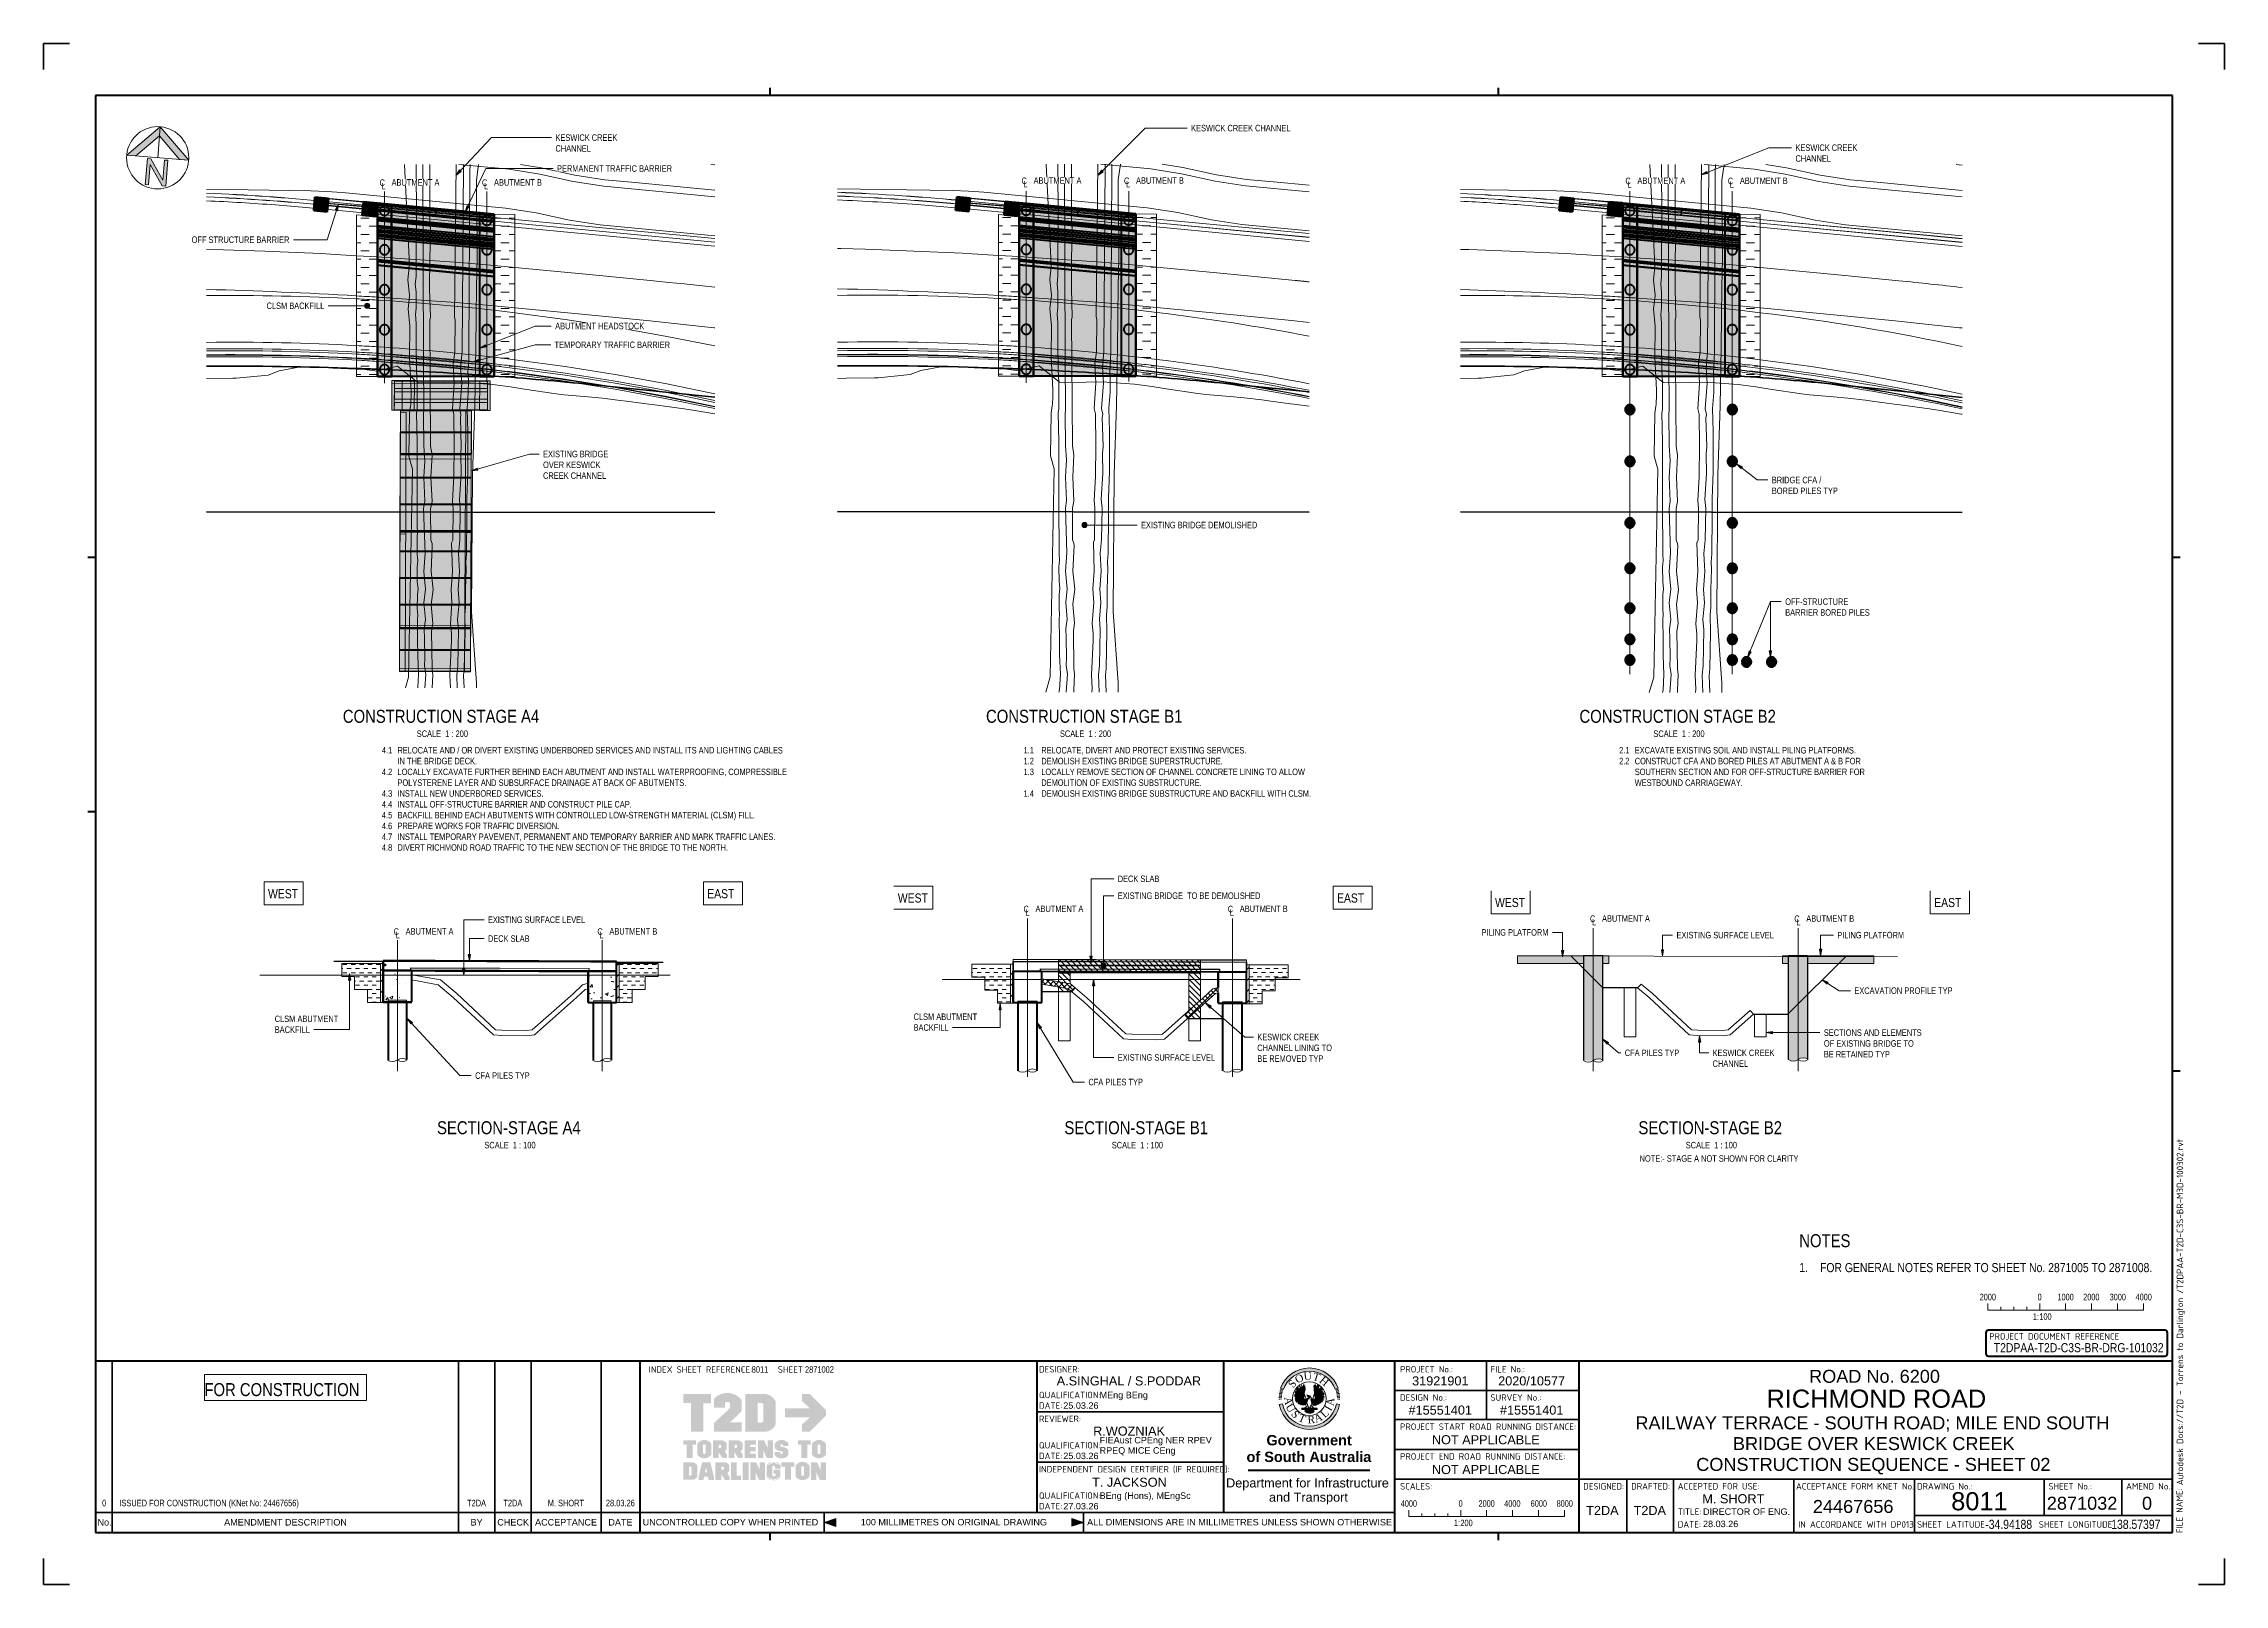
# Paper-space layout 'Layout1' of a CAD drawing. Header units: metres. Extents: x 0 to 0.841, y 0 to 0.594.
# The model-space entities are those that its viewports show. They can reach past a viewport. Long polylines and large blocks are cut down to what shows.
import ezdxf

# ---------------------------------------------------------------- set-up
doc = ezdxf.new("R2010")
doc.units = ezdxf.units.M
for name, pattern in [('ControlLine', [0.02, 0.0125, -0.0025, 0.0025, -0.0025]), ('Demolished', [0.007144, 0.004763, -0.002381]), ('IMPORT-CENTER', [6.4516, 4.03225, -0.80645, 0.80645, -0.80645]), ('IMPORT-LNMK-LaneLine3 _3_', [0.012, 0.003, -0.009]), ('JacobsDash', [0.0045, 0.003, -0.0015]), ('JacobsDoubleCenter', [0.0255, 0.015, -0.0015, 0.003, -0.0015, 0.003, -0.0015]), ('JacobsGridLine', [0.0145, 0.01, -0.001, 0.0025, -0.001])]:
    doc.linetypes.add(name, pattern=pattern)
doc.layers.get('Defpoints').update_dxf_attribs({"color": 41})
for name, color, linetype, lineweight in [('A-ANNO-NOTE-STAMP', 10, 'Continuous', 18), ('BRIDGE-ABUTMENT-CONC', 7, 'Continuous', 40), ('BRIDGE-FRAMING-LINE-18-HID', 7, 'JacobsDash', 18), ('BRIDGE-G-IMPT', 7, 'Continuous', 13), ('D-BDGE', 7, 'Continuous', 13), ('D-BDGE-FLOOR', 7, 'Continuous', 40), ('D-BDGE-FLOOR-HID', 7, 'JacobsDash', 18), ('D-BDGE-FLOOR-PAT', 7, 'Continuous', 40), ('D-BDGE-FNDN-LINES-18-HID', 7, 'JacobsDash', 18), ('D-BDGE-FNDN-PILE-CAP', 7, 'Continuous', 40), ('D-BDGE-FNDN-PILE-CONC', 7, 'Continuous', 40), ('D-BDGE-GEN-MOD', 7, 'Continuous', 25), ('D-BDGE-LINE', 7, 'Continuous', 9), ('D-ENHA-ANNO-SYMB', 7, 'Continuous', 50), ('D-ENHA-GEN-LINE', 7, 'Continuous', 9), ('D-ENHA-GEN-LINE-GRIDS', 7, 'Continuous', 9), ('D-ENHA-TEXT', 7, 'Continuous', 9), ('D-ENHA-TITLEBLOCK', 7, 'Continuous', 9), ('G-ANNO-TTLB', 7, 'Continuous', 18)]:
    doc.layers.add(name, color=color, linetype=linetype, lineweight=lineweight)
for name, color, linetype, lineweight, true_color in [('BRIDGE-FNDN-CONC', 153, 'Continuous', 13, 0x8c8cc6), ('D-BDGE-DECK', 153, 'Continuous', 13, 0x8c8cc6), ('D-BDGE-DECK-PAT', 153, 'Continuous', 13, 0x8c8cc6), ('D-BDGE-FNDN', 153, 'Continuous', 13, 0x8c8cc6), ('D-BDGE-FRAMING', 153, 'Continuous', 13, 0x8c8cc6), ('D-BDGE-INT-WALL', 153, 'Continuous', 13, 0x8c8cc6)]:
    doc.layers.add(name, color=color, linetype=linetype, lineweight=lineweight, true_color=true_color)
doc.layers.add('D-BDGE-ANNO-NPLT', color=191, linetype='Continuous', plot=False)
doc.layers.get('D-BDGE-ANNO-NPLT').freeze()
doc.styles.add('Arial', font='arial.ttf', dxfattribs={"height": 0.0025})
doc.styles.add('Arial Narrow', font='ARIALN.TTF', dxfattribs={"height": 0.5})
doc.styles.add('Arial Narrow_1', font='ARIALN.TTF', dxfattribs={"height": 0.0025})
doc.styles.add('Arial Narrow_2', font='ARIALN.TTF', dxfattribs={"height": 0.25})
doc.styles.add('Arial Narrow_3', font='ARIALN.TTF', dxfattribs={"height": 0.35})
doc.styles.add('Arial Narrow_4', font='ARIALN.TTF', dxfattribs={"height": 0.0035})
doc.styles.add('Arial Narrow_5', font='ARIALN.TTF', dxfattribs={"height": 0.005})
doc.styles.add('Arial Narrow_6', font='ARIALN.TTF', dxfattribs={"width": 0.9, "height": 0.0025})
doc.styles.add('Arial_1', font='arial.ttf', dxfattribs={"height": 0.0035})
doc.styles.add('Arial_2', font='arial.ttf', dxfattribs={"height": 0.005})
doc.styles.add('Arial_3', font='arial.ttf', dxfattribs={"height": 0.007})
doc.styles.add('Arial_B', font='arialbd.ttf', dxfattribs={"height": 0.004})
doc.styles.add('ISOCPEUR', font='isocpeur.ttf', dxfattribs={"height": 0.0025})
doc.styles.add('Times New Roman', font='times.ttf', dxfattribs={"height": 0.008001})
pattern_1 = [(50, (617.81165, 17.354), (1.15687, -0.10121), [0.12097, -1.331]), (355, (617.8117, 17.354), (-0.2238, 1.21312), [0.09677, -1.065]), (100.45, (617.9077, 17.345), (0.93278, 1.11194), [0.1028, -1.131]), (46.184, (617.8117, 17.676), (1.7214, -0.26704), [0.18145, -1.996]), (96.636, (617.9547, 17.654), (1.5076, 1.57074), [0.1542, -1.696]), (351.184, (617.8117, 17.676), (1.50766, 1.5715), [0.14516, -1.597]), (21, (617.97265, 17.596), (0.96275, -0.64938), [0.12097, -1.331]), (326, (617.9727, 17.596), (0.3924, 1.16952), [0.09677, -1.065]), (71.45, (618.0537, 17.542), (1.3549, 0.5203), [0.1028, -1.131]), (37.5, (617.81165, 17.354), (0.019615, 0.536924), [0.00335, -1.048, 0.00335, -1.077, -1.069]), (37.5, (617.81165, 17.354), (0.019615, 0.536924), [-2.132, 0.00335, -1.065]), (7.5, (617.81165, 17.354), (0.424306, 0.636145), [0.00335, -0.61277, 0.00335, -1.024, -0.40726]), (7.5, (617.81165, 17.354), (0.424306, 0.636145), [-1.644, 0.00335, -0.4039]), (327.5, (617.45165, 17.354), (0.861, -0.036384), [0.00335, -0.39987, 0.00335, -1.255, -1.669]), (327.5, (617.45165, 17.354), (0.861, -0.036384), [-1.661, 0.00335, -1.666]), (317.5, (617.29065, 17.354), (0.94062, 0.16145), [0.00335, -0.52084, 0.00335, -0.83213, -1.185]), (317.5, (617.29065, 17.354), (0.94062, 0.16145), [-1.36, 0.00335, -1.182])]
pattern_2 = [(45, (617.81165, 17.354), (-0.212132, 0.212132), [])]
pattern_3 = [(0, (617.81165, 17.354), (0.16129, 0.16129), [0.16129, -0.16129])]
pattern_4 = [(45, (742.65888, 17.354), (-0.212132, 0.212132), [])]
pattern_5 = [(0, (742.65888, 17.354), (0.16129, 0.16129), [0.16129, -0.16129])]
pattern_6 = [(45, (742.65888, 17.354), (-0.106066, 0.106066), []), (135, (742.65888, 17.354), (-0.106066, -0.106066), [])]

psp = doc.layouts.get("Layout1")

# ---------------------------------------------------------------- texts
at = {"layer": 'A-ANNO-NOTE-STAMP', "insert": (0.09326, 0.07505), "char_height": 0.005, "width": 0.06252, "attachment_point": 5, "style": 'Arial Narrow_1'}
psp.add_mtext('\\pxqj;FOR CONSTRUCTION', dxfattribs=at)
at = {"layer": 'G-ANNO-TTLB', "style": 'Arial Narrow_1'}
psp.add_text('T2DPAA-T2D-C3S-BR-DRG-101032', height=0.0035, dxfattribs=at).set_placement((0.75206, 0.0895))
at = {"layer": 'G-ANNO-TTLB', "attachment_point": 1}
for s, insert, char_height, width, style in [('T. JACKSON', (0.40434, 0.04114), 0.0035, 0.0353544, 'Arial_1'), ('BEng (Hons), MEngSc', (0.40723, 0.03546), 0.0025, 0.0349536, 'Arial'), ('M. SHORT', (0.63967, 0.03477), 0.0035, 0.0291814, 'Arial_1'), ('0', (0.02256, 0.03261), 0.0025, 0.0019241, 'Arial Narrow_2'), ('ISSUED FOR CONSTRUCTION (KNet No: 24467656)', (0.02921, 0.03261), 0.0025, 0.0837763, 'Arial Narrow_2'), ('T2DA', (0.1633, 0.03261), 0.0025, 0.0088987, 'Arial Narrow_2'), ('T2DA', (0.1773, 0.03261), 0.0025, 0.0088987, 'Arial Narrow_2'), ('M. SHORT', (0.19441, 0.03261), 0.0025, 0.0169958, 'Arial Narrow_2'), ('28.03.26', (0.21684, 0.03261), 0.0025, 0.0134684, 'Arial Narrow_2'), ('27.03.26', (0.39323, 0.03139), 0.0025, 0.0163544, 'Arial'), ('DIRECTOR OF ENG.', (0.63994, 0.02929), 0.0025, 0.0336709, 'Arial'), ('24467656', (0.68231, 0.03253), 0.005, 0.038481, 'Arial_2'), ('28.03.26', (0.63994, 0.02456), 0.0025, 0.0163544, 'Arial')]:
    psp.add_mtext(s, dxfattribs=dict(at, insert=insert, char_height=char_height, width=width, style=style))

msp = doc.modelspace()

# ---------------------------------------------------------------- texts
at = {"layer": 'D-ENHA-GEN-LINE', "char_height": 0.25, "attachment_point": 1, "style": 'Arial Narrow_2', "bg_fill": 3, "box_fill_scale": 1, "bg_fill_color": 9, "bg_fill_true_color": 13158600, "bg_fill_transparency": 0}
for s, insert in [('ABUTMENT A', (738.78547, 21.55293)), ('ABUTMENT B', (746.6637, 21.55293)), ('ABUTMENT A', (717.07877, 21.02202)), ('ABUTMENT B', (724.957, 21.02202)), ('ABUTMENT A', (613.94551, 20.52701)), ('ABUTMENT B', (621.80374, 20.52701))]:
    msp.add_mtext(s, dxfattribs=dict(at, insert=insert))
at = {"layer": 'D-ENHA-TEXT', "attachment_point": 1, "bg_fill": 3, "box_fill_scale": 1, "bg_fill_color": 9, "bg_fill_true_color": 13158600, "bg_fill_transparency": 0}
for s, insert, char_height, style in [('KESWICK CREEK CHANNEL', (658.6533, 1695.86982), 0.5, 'Arial Narrow'), ('EXISTING BRIDGE DEMOLISHED', (654.78201, 1665.26416), 0.5, 'Arial Narrow'), ('OFF-STRUCTURE ', (696.67727, 1659.38121), 0.5, 'Arial Narrow'), ('BARRIER BORED PILES', (696.67727, 1658.54777), 0.5, 'Arial Narrow'), ('DECK SLAB', (741.95451, 22.70856), 0.25, 'Arial Narrow_2'), ('EXISTING BRIDGE  TO BE DEMOLISHED', (741.95451, 22.05704), 0.25, 'Arial Narrow_2'), ('EXISTING SURFACE LEVEL', (617.1176, 20.97395), 0.25, 'Arial Narrow_2'), ('PILING PLATFORM ', (712.43495, 20.48567), 0.25, 'Arial Narrow_2'), ('EXISTING SURFACE LEVEL', (719.95244, 20.38128), 0.25, 'Arial Narrow_2'), ('PILING PLATFORM ', (726.15068, 20.38128), 0.25, 'Arial Narrow_2'), ('DECK SLAB', (617.1176, 20.24847), 0.25, 'Arial Narrow_2'), ('EXCAVATION PROFILE TYP', (726.80954, 18.23929), 0.25, 'Arial Narrow_2'), ('SECTIONS AND ELEMENTS ', (725.63397, 16.62126), 0.25, 'Arial Narrow_2'), ('KESWICK CREEK ', (747.33727, 16.60931), 0.25, 'Arial Narrow_2'), ('OF EXISTING BRIDGE TO ', (725.63397, 16.20454), 0.25, 'Arial Narrow_2'), ('CHANNEL LINING TO ', (747.33727, 16.19259), 0.25, 'Arial Narrow_2'), ('CFA PILES TYP', (717.9558, 15.84322), 0.25, 'Arial Narrow_2'), ('KESWICK CREEK ', (721.34294, 15.84322), 0.25, 'Arial Narrow_2'), ('EXISTING SURFACE LEVEL', (741.95451, 15.82112), 0.25, 'Arial Narrow_2'), ('BE RETAINED TYP', (725.63397, 15.78782), 0.25, 'Arial Narrow_2'), ('BE REMOVED TYP', (747.33727, 15.77587), 0.25, 'Arial Narrow_2'), ('CHANNEL', (721.34294, 15.4265), 0.25, 'Arial Narrow_2'), ('CFA PILES TYP', (616.62608, 14.96657), 0.25, 'Arial Narrow_2'), ('CFA PILES TYP', (740.82609, 14.8732), 0.25, 'Arial Narrow_2'), ('NOTES', (731.2596, 2.6712), 0.005, 'Arial Narrow_5'), ('1.', (731.2596, 2.66008), 0.0035, 'Arial Narrow_4'), ('FOR GENERAL NOTES REFER TO SHEET No. 2871005 TO 2871008.', (731.2676, 2.66008), 0.0035, 'Arial Narrow_4')]:
    msp.add_mtext(s, dxfattribs=dict(at, insert=insert, char_height=char_height, style=style))
at = {"layer": 'D-ENHA-TEXT', "char_height": 0.25, "attachment_point": 1, "style": 'Arial Narrow_2', "bg_fill": 3, "box_fill_scale": 1, "bg_fill_color": 256, "bg_fill_transparency": 0}
for s, insert in [('CLSM ABUTMENT ', (734.08221, 17.39066)), ('CLSM ABUTMENT ', (608.89737, 17.15325)), ('BACKFILL', (734.08221, 16.97394)), ('BACKFILL', (608.89737, 16.73654))]:
    msp.add_mtext(s, dxfattribs=dict(at, insert=insert))

# ---------------------------------------------------------------- blocks, each defined once
blk = doc.blocks.new('T2DPAA-T2D-PWA-DE-XRF-000001 - Drawing3_dwg-6272381-CONSTRUCTION SEQUENCE - SHEET 02')
at = {"layer": 'BRIDGE-G-IMPT'}
h = blk.add_hatch(color=256, dxfattribs=at)
edge = h.paths.add_edge_path()
edge.add_line((0.1549, 0.1015), (0.1515, 0.1021))
edge.add_arc((0.1226, 0.1077), 0.0295, 190.997, 349.003, ccw=False)
edge.add_line((0.0937, 0.1021), (0.0903, 0.1015))
edge.add_arc((0.1226, 0.1077), 0.0329, 190.997, 349.003)
edge = h.paths.add_edge_path()
edge.add_arc((0.1226, 0.1077), 0.0329, 20.0475, 159.9525, ccw=False)
edge.add_line((0.1535, 0.119), (0.1503, 0.1178))
edge.add_arc((0.1226, 0.1077), 0.0295, 20.0475, 159.9525)
edge.add_line((0.0949, 0.1178), (0.0917, 0.119))
h = blk.add_hatch(color=256, dxfattribs=at)
edge = h.paths.add_edge_path()
edge.add_line((0.0941, 0.115), (0.0907, 0.1159))
edge.add_arc((0.1226, 0.1077), 0.0329, 164.0488, 165.6441, ccw=False)
edge.add_line((0.091, 0.1169), (0.091, 0.1168))
edge.add_line((0.091, 0.1169), (0.0943, 0.1159))
edge.add_line((0.0943, 0.1158), (0.0943, 0.1159))
edge.add_arc((0.1226, 0.1077), 0.0295, 164.0488, 165.6441)
h = blk.add_hatch(color=256, dxfattribs=at)
edge = h.paths.add_edge_path()
edge.add_arc((0.1226, 0.1077), 0.0329, 161.3902, 162.9856, ccw=False)
edge.add_line((0.0915, 0.1183), (0.0914, 0.1182))
edge.add_line((0.0915, 0.1183), (0.0947, 0.1172))
edge.add_line((0.0947, 0.1171), (0.0947, 0.1172))
edge.add_arc((0.1226, 0.1077), 0.0295, 161.3902, 162.9856)
edge.add_line((0.0944, 0.1163), (0.0911, 0.1174))
h = blk.add_hatch(color=256, dxfattribs=at)
edge = h.paths.add_edge_path()
edge.add_line((0.1206, 0.1074), (0.1207, 0.1074))
edge.add_line((0.1207, 0.1074), (0.1206, 0.1074))
edge = h.paths.add_edge_path()
edge.add_line((0.1166, 0.11), (0.1166, 0.1074))
edge.add_line((0.1166, 0.1074), (0.1183, 0.1065))
edge.add_line((0.1183, 0.1065), (0.119, 0.1076))
edge.add_line((0.119, 0.1076), (0.1204, 0.1079))
edge.add_line((0.1204, 0.1079), (0.1207, 0.1074))
edge.add_line((0.1207, 0.1074), (0.1211, 0.1067))
edge.add_line((0.1211, 0.1067), (0.1187, 0.1008))
edge.add_line((0.1187, 0.1008), (0.1178, 0.1012))
edge.add_line((0.1178, 0.1012), (0.1166, 0.1008))
edge.add_line((0.1166, 0.1008), (0.1161, 0.1012))
edge.add_line((0.1161, 0.1012), (0.1147, 0.101))
edge.add_line((0.1147, 0.101), (0.1143, 0.1017))
edge.add_line((0.1143, 0.1017), (0.1131, 0.1012))
edge.add_line((0.1131, 0.1012), (0.1128, 0.1022))
edge.add_line((0.1128, 0.1022), (0.1119, 0.1019))
edge.add_line((0.1119, 0.1019), (0.1119, 0.1029))
edge.add_line((0.1119, 0.1029), (0.1105, 0.1027))
edge.add_line((0.1105, 0.1027), (0.1107, 0.1043))
edge.add_line((0.1107, 0.1043), (0.1091, 0.1041))
edge.add_line((0.1091, 0.1041), (0.1095, 0.1057))
edge.add_line((0.1095, 0.1057), (0.1077, 0.106))
edge.add_line((0.1077, 0.106), (0.1081, 0.1069))
edge.add_line((0.1081, 0.1069), (0.1072, 0.1074))
edge.add_line((0.1072, 0.1074), (0.1081, 0.1091))
edge.add_line((0.1081, 0.1091), (0.1069, 0.11))
edge.add_line((0.1069, 0.11), (0.1081, 0.1112))
edge.add_line((0.1081, 0.1112), (0.1069, 0.1122))
edge.add_line((0.1069, 0.1122), (0.1085, 0.113))
edge.add_line((0.1085, 0.113), (0.1072, 0.1143))
edge.add_line((0.1072, 0.1143), (0.1095, 0.1145))
edge.add_line((0.1095, 0.1145), (0.1081, 0.116))
edge.add_line((0.1081, 0.116), (0.1105, 0.116))
edge.add_line((0.1105, 0.116), (0.1088, 0.1179))
edge.add_line((0.1088, 0.1179), (0.1119, 0.1163))
edge.add_line((0.1119, 0.1163), (0.1105, 0.1193))
edge.add_line((0.1105, 0.1193), (0.1138, 0.1172))
edge.add_line((0.1138, 0.1172), (0.1121, 0.121))
edge.add_line((0.1121, 0.121), (0.1147, 0.1181))
edge.add_line((0.1147, 0.1181), (0.1143, 0.1224))
edge.add_line((0.1143, 0.1224), (0.1159, 0.1188))
edge.add_line((0.1159, 0.1188), (0.1166, 0.1236))
edge.add_line((0.1166, 0.1236), (0.1171, 0.1207))
edge.add_line((0.1171, 0.1207), (0.1178, 0.1214))
edge.add_line((0.1178, 0.1214), (0.118, 0.1179))
edge.add_line((0.118, 0.1179), (0.1171, 0.1131))
edge.add_line((0.1171, 0.1131), (0.1178, 0.111))
edge.add_line((0.1178, 0.111), (0.1166, 0.11))
for points in [[(0.1105, 0.1193), (0.1088, 0.1179), (0.1119, 0.1163)], [(0.1369, 0.1093), (0.1385, 0.1081), (0.1367, 0.1074), (0.1376, 0.106), (0.1357, 0.106), (0.1367, 0.1043), (0.1348, 0.1043), (0.1348, 0.1031), (0.1336, 0.1034), (0.1331, 0.1022), (0.1322, 0.1024), (0.1317, 0.1015), (0.1305, 0.1017), (0.1301, 0.101), (0.1296, 0.1015), (0.1291, 0.1005), (0.1286, 0.1008), (0.1277, 0.1003), (0.1275, 0.101), (0.1268, 0.1003), (0.1251, 0.1029), (0.1242, 0.1065), (0.1246, 0.1076), (0.1263, 0.1076), (0.127, 0.1067), (0.1284, 0.1072), (0.1291, 0.11), (0.1275, 0.1112), (0.1282, 0.1133), (0.1275, 0.1219), (0.1284, 0.121), (0.1289, 0.1236), (0.1294, 0.1193), (0.1312, 0.1226), (0.1305, 0.1191), (0.1331, 0.1212), (0.1317, 0.1179), (0.1348, 0.1195), (0.1324, 0.116), (0.1364, 0.1179), (0.1341, 0.1155), (0.1371, 0.116), (0.1355, 0.1143), (0.1381, 0.1141), (0.1364, 0.1131), (0.1383, 0.1124), (0.1367, 0.1114), (0.1385, 0.11)], [(0.1312, 0.1226), (0.1331, 0.1212), (0.1305, 0.1191)], [(0.1348, 0.1195), (0.1364, 0.1179), (0.1324, 0.116)], [(0.1069, 0.1122), (0.1069, 0.11), (0.1081, 0.1112)], [(0.1081, 0.116), (0.1072, 0.1143), (0.1095, 0.1145)], [(0.1077, 0.106), (0.1091, 0.1041), (0.1095, 0.1057)], [(0.1105, 0.1027), (0.1119, 0.1019), (0.1119, 0.1029)], [(0.1225, 0.0967), (0.1233, 0.0985), (0.1277, 0.0943), (0.1263, 0.0929), (0.1237, 0.092), (0.1202, 0.0924), (0.1176, 0.0943), (0.1218, 0.0984)], [(0.1291, 0.1005), (0.1301, 0.101), (0.1296, 0.1015)], [(0.1317, 0.1015), (0.1331, 0.1022), (0.1322, 0.1024)], [(0.1383, 0.1124), (0.1381, 0.1141), (0.1364, 0.1131)]]:
    blk.add_hatch(color=256, dxfattribs=at).paths.add_polyline_path(points)
h = blk.add_hatch(color=256, dxfattribs=at)
edge = h.paths.add_edge_path()
edge.add_line((0.154, 0.1174), (0.1508, 0.1163))
edge.add_arc((0.1226, 0.1077), 0.0295, 17.0144, 18.6098)
edge.add_line((0.1505, 0.1172), (0.1505, 0.1171))
edge.add_line((0.1505, 0.1172), (0.1537, 0.1183))
edge.add_line((0.1538, 0.1182), (0.1537, 0.1183))
edge.add_arc((0.1226, 0.1077), 0.0329, 17.0144, 18.6098, ccw=False)
h = blk.add_hatch(color=256, dxfattribs=at)
edge = h.paths.add_edge_path()
edge.add_arc((0.1226, 0.1077), 0.0295, 14.3559, 15.9512)
edge.add_line((0.1509, 0.1159), (0.1509, 0.1158))
edge.add_line((0.1509, 0.1159), (0.1542, 0.1169))
edge.add_line((0.1542, 0.1168), (0.1542, 0.1169))
edge.add_arc((0.1226, 0.1077), 0.0329, 14.3559, 15.9512, ccw=False)
edge.add_line((0.1545, 0.1159), (0.1511, 0.115))
h = blk.add_hatch(color=256, dxfattribs=at)
edge = h.paths.add_edge_path()
edge.add_line((0.0931, 0.1083), (0.0897, 0.1083))
edge.add_arc((0.1226, 0.1077), 0.0329, 177.3415, 178.9368, ccw=False)
edge.add_line((0.0897, 0.1094), (0.0897, 0.1093))
edge.add_line((0.0897, 0.1094), (0.0932, 0.1092))
edge.add_line((0.0932, 0.1091), (0.0932, 0.1092))
edge.add_arc((0.1226, 0.1077), 0.0295, 177.3415, 178.9368)
h = blk.add_hatch(color=256, dxfattribs=at)
edge = h.paths.add_edge_path()
edge.add_line((0.0931, 0.1069), (0.0897, 0.1068))
edge.add_arc((0.1226, 0.1077), 0.0329, 180, 181.5953, ccw=False)
edge.add_line((0.0897, 0.1078), (0.0897, 0.1077))
edge.add_line((0.0897, 0.1078), (0.0931, 0.1078))
edge.add_line((0.0931, 0.1077), (0.0931, 0.1078))
edge.add_arc((0.1226, 0.1077), 0.0295, 180, 181.5953)
h = blk.add_hatch(color=256, dxfattribs=at)
edge = h.paths.add_edge_path()
edge.add_arc((0.1226, 0.1077), 0.0329, 174.6829, 176.2783, ccw=False)
edge.add_line((0.0899, 0.1109), (0.0898, 0.1108))
edge.add_line((0.0899, 0.1109), (0.0933, 0.1106))
edge.add_line((0.0933, 0.1105), (0.0933, 0.1106))
edge.add_arc((0.1226, 0.1077), 0.0295, 174.6829, 176.2783)
edge.add_line((0.0932, 0.1096), (0.0898, 0.1099))
h = blk.add_hatch(color=256, dxfattribs=at)
edge = h.paths.add_edge_path()
edge.add_arc((0.1226, 0.1077), 0.0329, 172.0244, 173.6197, ccw=False)
edge.add_line((0.09, 0.1124), (0.09, 0.1123))
edge.add_line((0.09, 0.1124), (0.0934, 0.1119))
edge.add_line((0.0934, 0.1118), (0.0934, 0.1119))
edge.add_arc((0.1226, 0.1077), 0.0295, 172.0244, 173.6197)
edge.add_line((0.0933, 0.111), (0.0899, 0.1114))
h = blk.add_hatch(color=256, dxfattribs=at)
edge = h.paths.add_edge_path()
edge.add_arc((0.1226, 0.1077), 0.0329, 169.3658, 170.9612, ccw=False)
edge.add_line((0.0903, 0.1139), (0.0903, 0.1138))
edge.add_line((0.0903, 0.1139), (0.0937, 0.1133))
edge.add_line((0.0936, 0.1132), (0.0937, 0.1133))
edge.add_arc((0.1226, 0.1077), 0.0295, 169.3658, 170.9612)
edge.add_line((0.0935, 0.1124), (0.0901, 0.1129))
h = blk.add_hatch(color=256, dxfattribs=at)
edge = h.paths.add_edge_path()
edge.add_arc((0.1226, 0.1077), 0.0329, 166.7073, 168.3026, ccw=False)
edge.add_line((0.0906, 0.1154), (0.0906, 0.1153))
edge.add_line((0.0906, 0.1154), (0.0939, 0.1146))
edge.add_line((0.0939, 0.1145), (0.0939, 0.1146))
edge.add_arc((0.1226, 0.1077), 0.0295, 166.7073, 168.3026)
edge.add_line((0.0937, 0.1137), (0.0904, 0.1144))
h = blk.add_hatch(color=256, dxfattribs=at)
edge = h.paths.add_edge_path()
edge.add_line((0.1232, 0.1095), (0.1225, 0.1076))
edge.add_line((0.1225, 0.1076), (0.1207, 0.1074))
edge.add_line((0.1207, 0.1074), (0.1207, 0.1074))
edge.add_line((0.1207, 0.1074), (0.1216, 0.1086))
edge.add_line((0.1216, 0.1086), (0.1197, 0.1119))
edge.add_line((0.1197, 0.1119), (0.1232, 0.1107))
edge.add_line((0.1232, 0.1107), (0.1239, 0.1098))
edge.add_line((0.1239, 0.1098), (0.1232, 0.1095))
h = blk.add_hatch(color=256, dxfattribs=at)
edge = h.paths.add_edge_path()
edge.add_line((0.1548, 0.1144), (0.1514, 0.1137))
edge.add_arc((0.1226, 0.1077), 0.0295, 11.6974, 13.2927)
edge.add_line((0.1512, 0.1146), (0.1513, 0.1145))
edge.add_line((0.1512, 0.1146), (0.1546, 0.1154))
edge.add_line((0.1546, 0.1153), (0.1546, 0.1154))
edge.add_arc((0.1226, 0.1077), 0.0329, 11.6974, 13.2927, ccw=False)
h = blk.add_hatch(color=256, dxfattribs=at)
edge = h.paths.add_edge_path()
edge.add_arc((0.1226, 0.1077), 0.0295, 9.0388, 10.6342)
edge.add_line((0.1515, 0.1133), (0.1515, 0.1132))
edge.add_line((0.1515, 0.1133), (0.1549, 0.1139))
edge.add_line((0.1549, 0.1138), (0.1549, 0.1139))
edge.add_arc((0.1226, 0.1077), 0.0329, 9.0388, 10.6342, ccw=False)
edge.add_line((0.1551, 0.1129), (0.1517, 0.1124))
h = blk.add_hatch(color=256, dxfattribs=at)
edge = h.paths.add_edge_path()
edge.add_arc((0.1226, 0.1077), 0.0295, 6.3803, 7.9756)
edge.add_line((0.1518, 0.1119), (0.1518, 0.1118))
edge.add_line((0.1518, 0.1119), (0.1552, 0.1124))
edge.add_line((0.1552, 0.1123), (0.1552, 0.1124))
edge.add_arc((0.1226, 0.1077), 0.0329, 6.3803, 7.9756, ccw=False)
edge.add_line((0.1553, 0.1114), (0.1519, 0.111))
h = blk.add_hatch(color=256, dxfattribs=at)
edge = h.paths.add_edge_path()
edge.add_line((0.1554, 0.1099), (0.152, 0.1096))
edge.add_arc((0.1226, 0.1077), 0.0295, 3.7217, 5.3171)
edge.add_line((0.1519, 0.1106), (0.1519, 0.1105))
edge.add_line((0.1519, 0.1106), (0.1553, 0.1109))
edge.add_line((0.1553, 0.1108), (0.1553, 0.1109))
edge.add_arc((0.1226, 0.1077), 0.0329, 3.7217, 5.3171, ccw=False)
h = blk.add_hatch(color=256, dxfattribs=at)
edge = h.paths.add_edge_path()
edge.add_line((0.1555, 0.1083), (0.1521, 0.1083))
edge.add_arc((0.1226, 0.1077), 0.0295, 1.0632, 2.6585)
edge.add_line((0.152, 0.1092), (0.152, 0.1091))
edge.add_line((0.152, 0.1092), (0.1554, 0.1094))
edge.add_line((0.1555, 0.1093), (0.1554, 0.1094))
edge.add_arc((0.1226, 0.1077), 0.0329, 1.0632, 2.6585, ccw=False)
h = blk.add_hatch(color=256, dxfattribs=at)
edge = h.paths.add_edge_path()
edge.add_line((0.1555, 0.1068), (0.152, 0.1069))
edge.add_arc((0.1226, 0.1077), 0.0295, 358.4047, 360)
edge.add_line((0.1521, 0.1078), (0.1521, 0.1077))
edge.add_line((0.1521, 0.1078), (0.1555, 0.1078))
edge.add_line((0.1555, 0.1077), (0.1555, 0.1078))
edge.add_arc((0.1226, 0.1077), 0.0329, 358.4047, 360, ccw=False)
for p, q in [((0.0917, 0.119), (0.0949, 0.1178)), ((0.1105, 0.1193), (0.1088, 0.1179)), ((0.1088, 0.1179), (0.1119, 0.1163)), ((0.1119, 0.1163), (0.1105, 0.1193)), ((0.1305, 0.1191), (0.1312, 0.1226)), ((0.1331, 0.1212), (0.1305, 0.1191)), ((0.1312, 0.1226), (0.1331, 0.1212)), ((0.1324, 0.116), (0.1348, 0.1195)), ((0.1364, 0.1179), (0.1324, 0.116)), ((0.1348, 0.1195), (0.1364, 0.1179)), ((0.1503, 0.1178), (0.1535, 0.119)), ((0.0903, 0.1015), (0.0937, 0.1021)), ((0.1069, 0.1122), (0.1069, 0.11)), ((0.1081, 0.1112), (0.1069, 0.1122)), ((0.1069, 0.11), (0.1081, 0.1112)), ((0.1081, 0.116), (0.1072, 0.1143)), ((0.1072, 0.1143), (0.1095, 0.1145)), ((0.1077, 0.106), (0.1091, 0.1041)), ((0.1095, 0.1057), (0.1077, 0.106)), ((0.1095, 0.1145), (0.1081, 0.116)), ((0.1091, 0.1041), (0.1095, 0.1057)), ((0.1119, 0.1029), (0.1105, 0.1027)), ((0.1105, 0.1027), (0.1119, 0.1019)), ((0.1119, 0.1019), (0.1119, 0.1029)), ((0.115, 0.0967), (0.1197, 0.0967)), ((0.1211, 0.1003), (0.1173, 0.0974)), ((0.1244, 0.1003), (0.1272, 0.0974)), ((0.1256, 0.0967), (0.1308, 0.0967)), ((0.1296, 0.1015), (0.1291, 0.1005)), ((0.1291, 0.1005), (0.1301, 0.101)), ((0.1301, 0.101), (0.1296, 0.1015)), ((0.1322, 0.1024), (0.1317, 0.1015)), ((0.1317, 0.1015), (0.1331, 0.1022)), ((0.1331, 0.1022), (0.1322, 0.1024)), ((0.1381, 0.1141), (0.1364, 0.1131)), ((0.1364, 0.1131), (0.1383, 0.1124)), ((0.1383, 0.1124), (0.1381, 0.1141)), ((0.1515, 0.1021), (0.1549, 0.1015))]:
    blk.add_line(p, q, dxfattribs=at)
at = {"layer": 'BRIDGE-G-IMPT', "flags": 128}
for points in [[(0.1085, 0.113), (0.1072, 0.1143), (0.1095, 0.1145), (0.1081, 0.116), (0.1105, 0.116), (0.1088, 0.1179), (0.1119, 0.1163), (0.1105, 0.1193), (0.1138, 0.1172), (0.1121, 0.121), (0.1147, 0.1181), (0.1143, 0.1224), (0.1159, 0.1188), (0.1166, 0.1236), (0.1171, 0.1207), (0.1178, 0.1214), (0.118, 0.1179), (0.1171, 0.1131), (0.119, 0.1076), (0.1204, 0.1079), (0.1211, 0.1067), (0.1187, 0.1008), (0.1178, 0.1012), (0.1166, 0.1008), (0.1161, 0.1012), (0.1147, 0.101), (0.1143, 0.1017), (0.1131, 0.1012), (0.1128, 0.1022), (0.1119, 0.1019), (0.1119, 0.1029), (0.1105, 0.1027), (0.1107, 0.1043), (0.1091, 0.1041), (0.1095, 0.1057), (0.1077, 0.106), (0.1081, 0.1069), (0.1072, 0.1074), (0.1081, 0.1091), (0.1069, 0.11), (0.1081, 0.1112), (0.1069, 0.1122), (0.1087, 0.1131)], [(0.1199, 0.1031), (0.1225, 0.0967), (0.1251, 0.1029), (0.1242, 0.1065), (0.1246, 0.1076), (0.1263, 0.1076), (0.1282, 0.1133), (0.1275, 0.1219), (0.1284, 0.121), (0.1289, 0.1236), (0.1294, 0.1193), (0.1312, 0.1226), (0.1305, 0.1191), (0.1331, 0.1212), (0.1317, 0.1179), (0.1348, 0.1195), (0.1324, 0.116), (0.1364, 0.1179), (0.1341, 0.1155), (0.1371, 0.116), (0.1355, 0.1143), (0.1381, 0.1141), (0.1364, 0.1131), (0.1383, 0.1124), (0.1367, 0.1114), (0.1385, 0.11), (0.1369, 0.1093), (0.1385, 0.1081), (0.1367, 0.1074), (0.1376, 0.106), (0.1357, 0.106), (0.1367, 0.1043), (0.1348, 0.1043), (0.1348, 0.1031), (0.1336, 0.1034), (0.1331, 0.1022), (0.1322, 0.1024), (0.1317, 0.1015), (0.1305, 0.1017), (0.1301, 0.101), (0.1296, 0.1015), (0.1291, 0.1005), (0.1286, 0.1008), (0.1277, 0.1003), (0.1275, 0.101), (0.1268, 0.1003), (0.1251, 0.1029)], [(0.1206, 0.0974), (0.1145, 0.0974), (0.1145, 0.0962), (0.1194, 0.0962)], [(0.119, 0.1076), (0.1183, 0.1065), (0.1166, 0.1074), (0.1166, 0.11), (0.1178, 0.111)], [(0.1218, 0.0984), (0.1176, 0.0943), (0.1202, 0.0924), (0.1237, 0.092), (0.1263, 0.0929), (0.1277, 0.0943), (0.1233, 0.0985)], [(0.1239, 0.1098), (0.1244, 0.1091), (0.1246, 0.1076)], [(0.1246, 0.0974), (0.1308, 0.0974), (0.1308, 0.0962), (0.126, 0.0962)], [(0.1263, 0.1076), (0.127, 0.1067), (0.1284, 0.1072), (0.1291, 0.11), (0.1275, 0.1112)]]:
    blk.add_lwpolyline(points, dxfattribs=at)
blk.add_lwpolyline([(0.1206, 0.1074), (0.1216, 0.1086), (0.1197, 0.1119), (0.1232, 0.1107), (0.1239, 0.1098), (0.1232, 0.1095), (0.1225, 0.1076)], close=True, dxfattribs=at)
at = {"layer": 'BRIDGE-G-IMPT'}
blk.add_circle((0.1226, 0.1077), 0.018, dxfattribs=at)
for radius, start, end in [(0.0329, 20.0475, 159.9525), (0.0295, 20.0475, 159.9525), (0.0329, 190.997, 349.003), (0.0295, 190.997, 349.003)]:
    blk.add_arc((0.1226, 0.1077), radius, start, end, dxfattribs=at)
at = {"layer": 'BRIDGE-G-IMPT', "lineweight": 9, "char_height": 0.008, "attachment_point": 2, "line_spacing_factor": 1.029793, "style": 'Times New Roman'}
for s, insert, width, rotation in [('S', (0.1012, 0.1263), 0.008041, 49.0663), ('O', (0.1099, 0.133), 0.010353, 26.6943), ('U', (0.1205, 0.136), 0.010353, 4.3222), ('T', (0.1314, 0.1347), 0.008744, 341.9502), ('H', (0.141, 0.1293), 0.010353, 319.5782), ('A', (0.104, 0.106), 0.010353, 279.6978), ('U', (0.1058, 0.0996), 0.010353, 300.15), ('S', (0.1107, 0.0935), 0.008041, 310.3575), ('L', (0.1363, 0.0949), 0.008744, 42.375), ('I', (0.1395, 0.0995), 0.004825, 60.5783), ('A', (0.141, 0.1048), 0.010353, 83.64), ('T', (0.1164, 0.0903), 0.008744, 336.9699), ('R', (0.1244, 0.0893), 0.009549, 3.701), ('A', (0.1307, 0.0909), 0.010353, 21.3382)]:
    blk.add_mtext(s, dxfattribs=dict(at, insert=insert, width=width, rotation=rotation))
blk = doc.blocks.new('T2DPAA-T2D-PWA-DE-XRF-000001 - Standard-7771761-CONSTRUCTION SEQUENCE - SHEET 02')
at = {"layer": 'BRIDGE-G-IMPT', "lineweight": 9}
for points in [[(0.30548, 0.02535), (0.30548, 0.02385), (0.30548, 0.02235), (0.301, 0.02385)], [(0.39652, 0.02539), (0.401, 0.02389), (0.39652, 0.02239), (0.39652, 0.02389)]]:
    blk.add_hatch(color=256, dxfattribs=at).paths.add_polyline_path(points)
at = {"layer": 'D-ENHA-TITLEBLOCK', "true_color": 0x1d4a5c}
h = blk.add_hatch(color=139, dxfattribs=at)
edge = h.paths.add_edge_path()
edge.add_line((0.26233, 0.04431), (0.26233, 0.04523))
edge.add_arc((0.26158, 0.044), 0.00145, 58.82409, 99.793)
edge.add_line((0.26134, 0.04542), (0.26134, 0.04412))
edge.add_arc((0.26159, 0.04551), 0.00141, 259.72023, 301.6629)
edge = h.paths.add_edge_path()
edge.add_arc((0.26248, 0.04479), 0.00224, 301.80798, 330.10858, ccw=False)
edge.add_line((0.26366, 0.04289), (0.26452, 0.04149))
edge.add_line((0.26452, 0.04149), (0.26452, 0.0403))
edge.add_line((0.26452, 0.0403), (0.26269, 0.0403))
edge.add_line((0.26269, 0.0403), (0.26132, 0.04255))
edge.add_line((0.26132, 0.04255), (0.26132, 0.0403))
edge.add_line((0.26132, 0.0403), (0.25909, 0.0403))
edge.add_line((0.25909, 0.0403), (0.25909, 0.0471))
edge.add_line((0.25909, 0.0471), (0.26244, 0.0471))
edge.add_arc((0.26234, 0.04462), 0.00248, 32.83566, 87.70332, ccw=False)
edge.add_line((0.26442, 0.04597), (0.26442, 0.04368))
edge = h.paths.add_edge_path()
edge.add_line((0.26745, 0.05274), (0.26745, 0.05367))
edge.add_arc((0.2667, 0.05243), 0.00145, 58.82409, 99.793)
edge.add_line((0.26645, 0.05386), (0.26645, 0.05255))
edge.add_arc((0.26671, 0.05395), 0.00141, 259.72023, 301.6629)
edge = h.paths.add_edge_path()
edge.add_arc((0.2676, 0.05323), 0.00224, 301.80798, 330.10858, ccw=False)
edge.add_line((0.26878, 0.05133), (0.26964, 0.04993))
edge.add_line((0.26964, 0.04993), (0.26964, 0.04874))
edge.add_line((0.26964, 0.04874), (0.26781, 0.04874))
edge.add_line((0.26781, 0.04874), (0.26643, 0.05099))
edge.add_line((0.26643, 0.05099), (0.26643, 0.04874))
edge.add_line((0.26643, 0.04874), (0.26421, 0.04874))
edge.add_line((0.26421, 0.04874), (0.26421, 0.05554))
edge.add_line((0.26421, 0.05554), (0.26756, 0.05554))
edge.add_arc((0.26746, 0.05306), 0.00248, 32.83566, 87.70332, ccw=False)
edge.add_line((0.26954, 0.0544), (0.26954, 0.05212))
edge = h.paths.add_edge_path()
edge.add_line((0.2499, 0.04215), (0.2499, 0.04521))
edge.add_arc((0.24914, 0.04406), 0.00138, 56.3448, 98.78142)
edge.add_line((0.24893, 0.04543), (0.24893, 0.04193))
edge.add_arc((0.24914, 0.0433), 0.00138, 261.21858, 303.6552)
edge = h.paths.add_edge_path()
edge.add_line((0.26134, 0.05274), (0.26134, 0.05367))
edge.add_arc((0.26059, 0.05243), 0.00145, 58.82409, 99.793)
edge.add_line((0.26034, 0.05386), (0.26034, 0.05255))
edge.add_arc((0.26059, 0.05395), 0.00141, 259.72023, 301.6629)
edge = h.paths.add_edge_path()
edge.add_line((0.25017, 0.04031), (0.24671, 0.04031))
edge.add_line((0.24671, 0.04031), (0.24671, 0.04708))
edge.add_line((0.24671, 0.04708), (0.25014, 0.04707))
edge.add_arc((0.24996, 0.04467), 0.00241, 26.24827, 85.5583, ccw=False)
edge.add_line((0.25212, 0.04573), (0.25212, 0.04164))
edge.add_arc((0.25017, 0.0424), 0.00209, 270, 338.47073, ccw=False)
h.paths.add_polyline_path([(0.25546, 0.04508), (0.25502, 0.04316), (0.25589, 0.04316)])
h.paths.add_polyline_path([(0.25849, 0.04152), (0.25849, 0.0403), (0.25644, 0.0403), (0.25618, 0.04149), (0.2547, 0.04149), (0.25444, 0.0403), (0.2526, 0.0403), (0.2526, 0.04152), (0.25398, 0.04708), (0.25713, 0.04708)])
h.paths.add_polyline_path([(0.26731, 0.04196), (0.269, 0.04196), (0.269, 0.0403), (0.26509, 0.0403), (0.26509, 0.04708), (0.26731, 0.04708)])
h.paths.add_polyline_path([(0.27184, 0.0403), (0.26959, 0.0403), (0.26959, 0.04708), (0.27184, 0.04708)])
h.paths.add_polyline_path([(0.2762, 0.04412), (0.2762, 0.04711), (0.27825, 0.04711), (0.27825, 0.0403), (0.27589, 0.0403), (0.27455, 0.04323), (0.27455, 0.0403), (0.27249, 0.0403), (0.27249, 0.0471), (0.27482, 0.0471)])
edge = h.paths.add_edge_path()
edge.add_arc((0.28168, 0.04238), 0.000774, 214.51785, 325.48215)
edge.add_line((0.28232, 0.04194), (0.28232, 0.04273))
edge.add_line((0.28232, 0.04273), (0.28151, 0.04273))
edge.add_line((0.28151, 0.04273), (0.28151, 0.04428))
edge.add_line((0.28151, 0.04428), (0.28417, 0.04428))
edge.add_line((0.28417, 0.04428), (0.28417, 0.04149))
edge.add_arc((0.28189, 0.04278), 0.00262, 274.11306, 330.49292, ccw=False)
edge.add_arc((0.28153, 0.04339), 0.00327, 260.23374, 279.76626, ccw=False)
edge.add_arc((0.28122, 0.0429), 0.00275, 208.38174, 264.75175, ccw=False)
edge.add_line((0.2788, 0.0416), (0.2788, 0.04576))
edge.add_arc((0.28118, 0.04454), 0.00268, 94.84485, 152.84093, ccw=False)
edge.add_arc((0.28154, 0.04242), 0.00482, 83.08121, 96.91879, ccw=False)
edge.add_arc((0.28181, 0.04445), 0.00278, 31.31015, 83.62407, ccw=False)
edge.add_line((0.28419, 0.04589), (0.28419, 0.04466))
edge.add_line((0.28419, 0.04466), (0.28201, 0.04466))
edge.add_line((0.28201, 0.04466), (0.28201, 0.0455))
edge.add_arc((0.28153, 0.04508), 0.000641, 40.73196, 139.26804)
edge.add_line((0.28104, 0.0455), (0.28104, 0.04194))
h.paths.add_polyline_path([(0.28816, 0.04031), (0.28593, 0.04031), (0.28593, 0.04543), (0.28456, 0.04543), (0.28456, 0.04709), (0.2895, 0.04709), (0.2895, 0.04542), (0.28816, 0.04542)])
edge = h.paths.add_edge_path()
edge.add_arc((0.29267, 0.04292), 0.00104, 239.65489, 300.34511)
edge.add_line((0.2932, 0.04202), (0.2932, 0.04538))
edge.add_arc((0.29267, 0.04449), 0.00103, 59.54458, 120.45542)
edge.add_line((0.29215, 0.04538), (0.29215, 0.04202))
edge = h.paths.add_edge_path()
edge.add_arc((0.29267, 0.0434), 0.00323, 212.73473, 327.26527, ccw=False)
edge.add_line((0.28996, 0.04165), (0.28996, 0.04577))
edge.add_arc((0.29267, 0.04403), 0.00323, 32.64079, 147.35921, ccw=False)
edge.add_line((0.29539, 0.04577), (0.29539, 0.04165))
h.paths.add_polyline_path([(0.30167, 0.0403), (0.29931, 0.0403), (0.29798, 0.04323), (0.29798, 0.0403), (0.29592, 0.0403), (0.29592, 0.0471), (0.29824, 0.0471), (0.29963, 0.04412), (0.29963, 0.04711), (0.30167, 0.04711)])
edge = h.paths.add_edge_path()
edge.add_arc((0.29901, 0.05133), 0.00104, 239.65489, 300.34511)
edge.add_line((0.29954, 0.05044), (0.29954, 0.0538))
edge.add_arc((0.29901, 0.05291), 0.00103, 59.54458, 120.45542)
edge.add_line((0.29849, 0.0538), (0.29849, 0.05044))
edge = h.paths.add_edge_path()
edge.add_arc((0.29901, 0.05182), 0.00323, 212.73473, 327.26527, ccw=False)
edge.add_line((0.2963, 0.05007), (0.2963, 0.05419))
edge.add_arc((0.29901, 0.05245), 0.00323, 32.64079, 147.35921, ccw=False)
edge.add_line((0.30173, 0.05419), (0.30173, 0.05007))
h.paths.add_polyline_path([(0.2945, 0.04872), (0.29227, 0.04872), (0.29227, 0.05384), (0.2909, 0.05384), (0.2909, 0.05551), (0.29584, 0.05551), (0.29584, 0.05384), (0.2945, 0.05384)])
edge = h.paths.add_edge_path()
edge.add_line((0.2872, 0.05176), (0.2872, 0.04991))
edge.add_arc((0.28487, 0.05128), 0.0027, 273.72852, 329.39521, ccw=False)
edge.add_line((0.28505, 0.04858), (0.28414, 0.04858))
edge.add_arc((0.28425, 0.05124), 0.00266, 210.16259, 267.76237, ccw=False)
edge.add_line((0.28195, 0.04991), (0.28195, 0.05099))
edge.add_line((0.28195, 0.05099), (0.28407, 0.05099))
edge.add_arc((0.28454, 0.05077), 0.000522, 155.27139, 300.45067)
edge.add_arc((0.28464, 0.05078), 0.000487, 289.65584, 416.8121)
edge.add_line((0.28491, 0.05119), (0.28344, 0.05153))
edge.add_arc((0.28406, 0.05399), 0.00253, 213.42707, 255.83807, ccw=False)
edge.add_line((0.28195, 0.0526), (0.28195, 0.05436))
edge.add_arc((0.28458, 0.05245), 0.00325, 35.83973, 144.16027, ccw=False)
edge.add_line((0.28722, 0.05436), (0.28722, 0.05331))
edge.add_line((0.28722, 0.05331), (0.28509, 0.05331))
edge.add_arc((0.28464, 0.05352), 0.000494, 335.33162, 479.94805)
edge.add_arc((0.28449, 0.05353), 0.000428, 103.99791, 246.42428)
edge.add_line((0.28432, 0.05314), (0.28527, 0.05293))
edge.add_arc((0.2849, 0.05014), 0.00281, 35.13279, 82.34028, ccw=False)
h.paths.add_polyline_path([(0.2792, 0.05256), (0.2792, 0.05554), (0.28125, 0.05554), (0.28125, 0.04874), (0.27889, 0.04874), (0.27755, 0.05167), (0.27755, 0.04874), (0.27549, 0.04874), (0.27549, 0.05554), (0.27782, 0.05554)])
h.paths.add_polyline_path([(0.27252, 0.053), (0.27459, 0.053), (0.27459, 0.05134), (0.27252, 0.05134), (0.27252, 0.05039), (0.27476, 0.05039), (0.27476, 0.04874), (0.27031, 0.04874), (0.27031, 0.05554), (0.27476, 0.05554), (0.27476, 0.05383), (0.27252, 0.05383)])
edge = h.paths.add_edge_path()
edge.add_arc((0.26149, 0.05323), 0.00224, 301.80798, 330.10858, ccw=False)
edge.add_line((0.26267, 0.05133), (0.26353, 0.04993))
edge.add_line((0.26353, 0.04993), (0.26353, 0.04874))
edge.add_line((0.26353, 0.04874), (0.26169, 0.04874))
edge.add_line((0.26169, 0.04874), (0.26032, 0.05099))
edge.add_line((0.26032, 0.05099), (0.26032, 0.04874))
edge.add_line((0.26032, 0.04874), (0.2581, 0.04874))
edge.add_line((0.2581, 0.04874), (0.2581, 0.05554))
edge.add_line((0.2581, 0.05554), (0.26144, 0.05554))
edge.add_arc((0.26134, 0.05306), 0.00248, 32.83566, 87.70332, ccw=False)
edge.add_line((0.26343, 0.0544), (0.26343, 0.05212))
edge = h.paths.add_edge_path()
edge.add_line((0.25427, 0.0538), (0.25427, 0.05044))
edge.add_arc((0.25479, 0.05133), 0.00104, 239.65489, 300.34511)
edge.add_line((0.25532, 0.05044), (0.25532, 0.0538))
edge.add_arc((0.25479, 0.05291), 0.00103, 59.54458, 120.45542)
edge = h.paths.add_edge_path()
edge.add_line((0.25208, 0.05007), (0.25208, 0.05419))
edge.add_arc((0.25479, 0.05245), 0.00323, 32.64079, 147.35921, ccw=False)
edge.add_line((0.25751, 0.05419), (0.25751, 0.05007))
edge.add_arc((0.25479, 0.05182), 0.00323, 212.73473, 327.26527, ccw=False)
h.paths.add_polyline_path([(0.25028, 0.04872), (0.24805, 0.04872), (0.24805, 0.05384), (0.24668, 0.05384), (0.24668, 0.05551), (0.25162, 0.05551), (0.25162, 0.05384), (0.25028, 0.05384)])
h.paths.add_polyline_path([(0.30171, 0.06718), (0.30171, 0.0651), (0.29546, 0.05883), (0.29242, 0.05883), (0.29242, 0.06157), (0.29553, 0.0644), (0.28585, 0.0644), (0.28585, 0.06788), (0.29553, 0.06788), (0.29242, 0.0707), (0.29242, 0.07345), (0.29546, 0.07345)])
edge = h.paths.add_edge_path()
edge.add_line((0.27682, 0.06988), (0.27543, 0.06989))
edge.add_line((0.27543, 0.06989), (0.27543, 0.06236))
edge.add_line((0.27543, 0.06236), (0.27683, 0.06238))
edge.add_arc((0.27671, 0.06329), 0.000915, 277.94271, 335.4563)
edge.add_line((0.27754, 0.06291), (0.27754, 0.06942))
edge.add_arc((0.27672, 0.06893), 0.000957, 31.25171, 83.85562)
edge = h.paths.add_edge_path()
edge.add_line((0.27811, 0.05886), (0.27066, 0.05886))
edge.add_line((0.27066, 0.05886), (0.27066, 0.07344))
edge.add_line((0.27066, 0.07344), (0.27805, 0.07342))
edge.add_arc((0.27765, 0.06825), 0.00519, 26.24827, 85.5583, ccw=False)
edge.add_line((0.28231, 0.07054), (0.28231, 0.06172))
edge.add_arc((0.27811, 0.06337), 0.00451, 270, 338.47073, ccw=False)
edge = h.paths.add_edge_path()
edge.add_line((0.26272, 0.06991), (0.26272, 0.06815))
edge.add_line((0.26272, 0.06815), (0.2585, 0.06814))
edge.add_line((0.2585, 0.06814), (0.2585, 0.07156))
edge.add_arc((0.26364, 0.06676), 0.00703, 37.11772, 136.9917, ccw=False)
edge.add_line((0.26925, 0.07101), (0.26925, 0.06706))
edge.add_arc((0.26743, 0.06769), 0.00193, 316.97385, 340.83093, ccw=False)
edge.add_line((0.26884, 0.06638), (0.26802, 0.06559))
edge.add_line((0.26802, 0.06559), (0.26465, 0.06246))
edge.add_line((0.26465, 0.06246), (0.26926, 0.06246))
edge.add_line((0.26926, 0.06246), (0.26926, 0.05884))
edge.add_line((0.26926, 0.05884), (0.2585, 0.05884))
edge.add_line((0.2585, 0.05884), (0.2585, 0.0622))
edge.add_line((0.2585, 0.0622), (0.26376, 0.06705))
edge.add_line((0.26376, 0.06705), (0.2647, 0.06804))
edge.add_line((0.2647, 0.06804), (0.2647, 0.06991))
edge.add_arc((0.26371, 0.06905), 0.00131, 40.73366, 139.26634)
h.paths.add_polyline_path([(0.24671, 0.07343), (0.25731, 0.07343), (0.25731, 0.06985), (0.25443, 0.06985), (0.25443, 0.05886), (0.24964, 0.05886), (0.24964, 0.06986), (0.24671, 0.06986)])
at = {"layer": 'D-ENHA-GEN-LINE'}
for p, q in [((0.5265, 0.02866), (0.5265, 0.02616)), ((0.5265, 0.02616), (0.5865, 0.02616)), ((0.5315, 0.02736), (0.5315, 0.02616)), ((0.5365, 0.02736), (0.5365, 0.02616)), ((0.5415, 0.02736), (0.5415, 0.02616)), ((0.5465, 0.02866), (0.5465, 0.02616)), ((0.5565, 0.02866), (0.5565, 0.02616)), ((0.5665, 0.02866), (0.5665, 0.02616)), ((0.5765, 0.02866), (0.5765, 0.02616)), ((0.5865, 0.02866), (0.5865, 0.02616))]:
    blk.add_line(p, q, dxfattribs=at)
at = {"layer": 'D-ENHA-TITLEBLOCK', "color": 8, "lineweight": 35, "true_color": 0x808080}
for p, q in [((0, 0.594), (0.01, 0.594)), ((0, 0.584), (0, 0.594)), ((0.831, 0.594), (0.841, 0.594)), ((0.841, 0.594), (0.841, 0.584)), ((0, 0), (0, 0.01)), ((0.841, 0), (0.841, 0.01)), ((0.01, 0), (0, 0)), ((0.831, 0), (0.841, 0))]:
    blk.add_line(p, q, dxfattribs=at)
at = {"layer": 'D-ENHA-TITLEBLOCK', "lineweight": 100}
for p, q in [((0.02, 0.574), (0.02, 0.02)), ((0.821, 0.574), (0.02, 0.574)), ((0.821, 0.02), (0.821, 0.574)), ((0.821, 0.086), (0.02, 0.086)), ((0.23, 0.02), (0.23, 0.086)), ((0.383, 0.086), (0.383, 0.0277)), ((0.455, 0.086), (0.455, 0.0277)), ((0.521, 0.086), (0.521, 0.02)), ((0.592, 0.086), (0.592, 0.02)), ((0.4645, 0.044), (0.5115, 0.044)), ((0.02, 0.02), (0.821, 0.02))]:
    blk.add_line(p, q, dxfattribs=at)
at = {"layer": 'D-ENHA-TITLEBLOCK', "lineweight": 50}
for p, q in [((0.28, 0.577), (0.28, 0.574)), ((0.561, 0.577), (0.561, 0.574)), ((0.017, 0.396), (0.02, 0.396)), ((0.821, 0.396), (0.824, 0.396)), ((0.017, 0.298), (0.02, 0.298)), ((0.821, 0.198), (0.824, 0.198)), ((0.749, 0.097), (0.749, 0.089)), ((0.818, 0.098), (0.75, 0.098)), ((0.819, 0.089), (0.819, 0.097)), ((0.75, 0.088), (0.818, 0.088)), ((0.28, 0.02), (0.28, 0.017)), ((0.561, 0.02), (0.561, 0.017))]:
    blk.add_line(p, q, dxfattribs=at)
at = {"layer": 'D-ENHA-TITLEBLOCK', "lineweight": 35}
for p, q in [((0.0265, 0.02), (0.0265, 0.086)), ((0.16, 0.02), (0.16, 0.086)), ((0.174, 0.02), (0.174, 0.086)), ((0.188, 0.02), (0.188, 0.086)), ((0.215, 0.02), (0.215, 0.086)), ((0.5565, 0.086), (0.5565, 0.0635)), ((0.521, 0.07475), (0.592, 0.07475)), ((0.455, 0.0665), (0.383, 0.0665)), ((0.521, 0.0635), (0.592, 0.0635)), ((0.521, 0.052), (0.592, 0.052)), ((0.455, 0.0471), (0.383, 0.0471)), ((0.521, 0.0405), (0.821, 0.0405)), ((0.6105, 0.0405), (0.6105, 0.02)), ((0.6285, 0.0405), (0.6285, 0.02)), ((0.675, 0.0405), (0.675, 0.02)), ((0.7215, 0.0405), (0.7215, 0.02)), ((0.7715, 0.0265), (0.7715, 0.0405)), ((0.8015, 0.0265), (0.8015, 0.0405)), ((0.521, 0.0277), (0.02, 0.0277)), ((0.301, 0.02), (0.301, 0.0277)), ((0.401, 0.02), (0.401, 0.0277)), ((0.821, 0.0265), (0.7215, 0.0265))]:
    blk.add_line(p, q, dxfattribs=at)
at = {"layer": 'D-ENHA-TITLEBLOCK'}
for p, q in [((0.30548, 0.02535), (0.301, 0.02385)), ((0.30548, 0.02385), (0.30548, 0.02535)), ((0.39652, 0.02539), (0.39652, 0.02389)), ((0.401, 0.02389), (0.39652, 0.02539)), ((0.301, 0.02385), (0.30548, 0.02235)), ((0.30548, 0.02235), (0.30548, 0.02385)), ((0.39652, 0.02389), (0.39652, 0.02239)), ((0.39652, 0.02239), (0.401, 0.02389))]:
    blk.add_line(p, q, dxfattribs=at)
at = {"layer": 'D-ENHA-TITLEBLOCK', "lineweight": 50}
for centre, start, end in [((0.75, 0.097), 90, 180), ((0.818, 0.097), 0, 90), ((0.75, 0.089), 180, 270), ((0.818, 0.089), 270, 0)]:
    blk.add_arc(centre, 0.001, start, end, dxfattribs=at)
at = {"xscale": 0.3600000000000081, "yscale": 0.3600000000000081, "zscale": 0.3600000000000081}
blk.add_blockref('T2DPAA-T2D-PWA-DE-XRF-000001 - Drawing3_dwg-6272381-CONSTRUCTION SEQUENCE - SHEET 02', (0.444, 0.03281), dxfattribs=at)
at = {"layer": 'D-ENHA-TITLEBLOCK', "attachment_point": 1}
for s, insert, char_height, width, style in [('PROJECT DOCUMENT REFERENCE', (0.75028, 0.09685), 0.0025, 0.0587637, 'ISOCPEUR'), ('DESIGNER:', (0.38386, 0.08418), 0.0025, 0.0181181, 'ISOCPEUR'), ('PROJECT No.:', (0.52311, 0.08418), 0.0025, 0.0239705, 'ISOCPEUR'), ('FILE No.:', (0.55798, 0.08418), 0.0025, 0.0155527, 'ISOCPEUR'), ('INDEX SHEET REFERENCE:', (0.23337, 0.08409), 0.0025, 0.0468987, 'ISOCPEUR'), ('SHEET', (0.28312, 0.08409), 0.0025, 0.0115443, 'ISOCPEUR'), ('QUALIFICATION:', (0.38386, 0.07427), 0.0025, 0.0274979, 'ISOCPEUR'), ('DATE:', (0.38386, 0.07019), 0.0025, 0.0105823, 'ISOCPEUR'), ('DESIGN No.:', (0.52311, 0.07329), 0.0025, 0.0208439, 'ISOCPEUR'), ('SURVEY No.:', (0.55798, 0.07329), 0.0025, 0.0230084, 'ISOCPEUR'), ('REVIEWER:', (0.38386, 0.06507), 0.0025, 0.0191603, 'ISOCPEUR'), ('PROJECT START ROAD RUNNING DISTANCE:', (0.52311, 0.06205), 0.0025, 0.0792067, 'ISOCPEUR'), ('QUALIFICATION:', (0.38386, 0.05487), 0.0025, 0.0274979, 'ISOCPEUR'), ('DATE:', (0.38386, 0.05079), 0.0025, 0.0105823, 'ISOCPEUR'), ('of South Australia', (0.4639, 0.05117), 0.004, 0.0585232, 'Arial_B'), ('Government', (0.47158, 0.05759), 0.004, 0.0400042, 'Arial_B'), ('PROJECT END ROAD RUNNING DISTANCE:', (0.52311, 0.05056), 0.0025, 0.0738354, 'ISOCPEUR'), ('INDEPENDENT DESIGN CERTIFIER (IF REQUIRED):', (0.38386, 0.04563), 0.0025, 0.0854599, 'ISOCPEUR'), ('QUALIFICATION:', (0.38386, 0.03547), 0.0025, 0.0274979, 'ISOCPEUR'), ('Department for Infrastructure ', (0.45601, 0.04086), 0.0035, 0.0780042, 'Arial_1'), ('and Transport', (0.47255, 0.03537), 0.0035, 0.0375991, 'Arial_1'), ('SCALES:', (0.52311, 0.03906), 0.0025, 0.0149114, 'ISOCPEUR'), ('DESIGNED:', (0.59374, 0.03906), 0.0025, 0.0181181, 'ISOCPEUR'), ('DRAFTED:', (0.61224, 0.03906), 0.0025, 0.017557, 'ISOCPEUR'), ('ACCEPTED FOR USE:', (0.63019, 0.03906), 0.0025, 0.0371181, 'ISOCPEUR'), ('ACCEPTANCE FORM KNET No.:', (0.67578, 0.03906), 0.0025, 0.0544346, 'ISOCPEUR'), ('DRAWING No.:', (0.72246, 0.03906), 0.0025, 0.0247721, 'ISOCPEUR'), ('SHEET No.:', (0.77313, 0.03906), 0.0025, 0.0197215, 'ISOCPEUR'), ('AMEND No.:', (0.8031, 0.03906), 0.0025, 0.0206034, 'ISOCPEUR'), ('UNCONTROLLED COPY WHEN PRINTED', (0.23101, 0.02523), 0.0025, 0.082173, 'Arial'), ('100 MILLIMETRES ON ORIGINAL DRAWING ', (0.31514, 0.02523), 0.0025, 0.0881856, 'Arial'), ('DATE:', (0.38386, 0.03139), 0.0025, 0.0105823, 'ISOCPEUR'), ('ALL DIMENSIONS ARE IN MILLIMETRES UNLESS SHOWN OTHERWISE ', (0.40242, 0.02523), 0.0025, 0.1431012, 'Arial'), ('4000', (0.52336, 0.03243), 0.0025, 0.0069266, 'Arial Narrow_6'), ('0', (0.54567, 0.03243), 0.0025, 0.0017316, 'Arial Narrow_6'), ('2000', (0.55336, 0.03243), 0.0025, 0.0069266, 'Arial Narrow_6'), ('4000', (0.56329, 0.03243), 0.0025, 0.0069266, 'Arial Narrow_6'), ('6000', (0.57348, 0.03243), 0.0025, 0.0069266, 'Arial Narrow_6'), ('8000', (0.58348, 0.03243), 0.0025, 0.0069266, 'Arial Narrow_6'), ('TITLE:', (0.63019, 0.02928), 0.0025, 0.0109029, 'ISOCPEUR'), ('No. ', (0.02079, 0.02519), 0.0025, 0.0072152, 'Arial'), ('AMENDMENT DESCRIPTION ', (0.06962, 0.02519), 0.0025, 0.0582827, 'Arial'), ('BY ', (0.16465, 0.02519), 0.0025, 0.0068143, 'Arial'), ('CHECK', (0.17495, 0.02519), 0.0025, 0.014751, 'Arial'), ('ACCEPTANCE', (0.18953, 0.02519), 0.0025, 0.0288608, 'Arial'), ('DATE ', (0.21779, 0.02519), 0.0025, 0.0125063, 'Arial'), ('1:', (0.54387, 0.02495), 0.0025, 0.0028861, 'Arial Narrow_1'), ('200', (0.54639, 0.02496), 0.0025, 0.0051949, 'Arial Narrow_6'), ('DATE:', (0.63019, 0.02436), 0.0025, 0.0105823, 'ISOCPEUR'), ('IN ACCORDANCE WITH DP013', (0.67663, 0.02436), 0.0025, 0.05227, 'ISOCPEUR'), ('SHEET LATITUDE', (0.72246, 0.02436), 0.0025, 0.0309451, 'ISOCPEUR'), ('SHEET LONGITUDE', (0.76941, 0.02436), 0.0025, 0.0330295, 'ISOCPEUR')]:
    blk.add_mtext(s, dxfattribs=dict(at, insert=insert, char_height=char_height, width=width, style=style))
at = {"layer": 'D-ENHA-TITLEBLOCK', "insert": (0.82245, 0.01979), "char_height": 0.0025, "width": 0.0219662, "attachment_point": 1, "rotation": 90, "style": 'ISOCPEUR'}
blk.add_mtext('FILE NAME: ', dxfattribs=at)
blk = doc.blocks.new('NorthArrowRotation - DIT_Civil_North Arrow Rotation-5467199-CONSTRUCTION SEQUENCE - SHEET 02')
at = {"layer": 'D-ENHA-GEN-LINE'}
for points in [[(0.00097, 0.01196), (0.01196, -0.00097), (0.00844, -0.00069), (0.00068, 0.00844), (-0.00844, 0.00068), (-0.01196, 0.00097)], [(0.00198, -0.0087), (0.00262, -0.00088), (0.00388, -0.00098), (0.00307, -0.01095), (0.00172, -0.01084), (-0.00288, -0.00258), (-0.00352, -0.01041), (-0.00478, -0.01031), (-0.00397, -0.00035), (-0.00262, -0.00045)]]:
    blk.add_hatch(color=256, dxfattribs=at).paths.add_polyline_path(points)
for p, q in [((0.00097, 0.01196), (-0.01196, 0.00097)), ((-0.00844, 0.00068), (0.00068, 0.00844)), ((0.00097, 0.01196), (0, 0)), ((0.00068, 0.00844), (0.00844, -0.00069)), ((0.01196, -0.00097), (0.00097, 0.01196)), ((-0.01196, 0.00097), (0.01196, -0.00097)), ((-0.01196, 0.00097), (-0.00844, 0.00068)), ((-0.00397, -0.00035), (-0.00478, -0.01031)), ((-0.00262, -0.00045), (-0.00397, -0.00035)), ((-0.00352, -0.01041), (-0.00288, -0.00258)), ((-0.00288, -0.00258), (0.00172, -0.01084)), ((0.00198, -0.0087), (-0.00262, -0.00045)), ((0.00262, -0.00088), (0.00198, -0.0087)), ((0.00388, -0.00098), (0.00262, -0.00088)), ((0.00307, -0.01095), (0.00388, -0.00098)), ((0.00844, -0.00069), (0.01196, -0.00097)), ((-0.00478, -0.01031), (-0.00352, -0.01041)), ((0.00172, -0.01084), (0.00307, -0.01095))]:
    blk.add_line(p, q, dxfattribs=at)
blk.add_circle((0, 0), 0.012, dxfattribs=at)
blk = doc.blocks.new('DIT_Scale Bar_Instance_v2 - Scale Bar-5497787-CONSTRUCTION SEQUENCE - SHEET 02')
at = {"layer": 'D-ENHA-GEN-LINE', "lineweight": 18}
for p, q in [((-0.02, 0.00275), (-0.02, 0.00025)), ((-0.02, 0.00025), (0.04, 0.00025)), ((-0.015, 0.00145), (-0.015, 0.00025)), ((-0.01, 0.00145), (-0.01, 0.00025)), ((-0.005, 0.00145), (-0.005, 0.00025)), ((0, 0.00275), (0, 0.00025)), ((0.01, 0.00275), (0.01, 0.00025)), ((0.02, 0.00275), (0.02, 0.00025)), ((0.03, 0.00275), (0.03, 0.00025)), ((0.04, 0.00275), (0.04, 0.00025))]:
    blk.add_line(p, q, dxfattribs=at)
at = {"layer": 'D-ENHA-GEN-LINE', "insert": (-0.00263, -0.00103), "char_height": 0.0025, "width": 0.0028861, "attachment_point": 1, "style": 'Arial Narrow_1'}
blk.add_mtext('1:', dxfattribs=at)
blk = doc.blocks.new('T2DPAA-T2D-PWA-RW-M2D-000002_ControlLinesMinor_rvt-1-DRG-2871032 - CONSTRUCTION SEQUENCE STAGE A4')
at = {"layer": 'D-BDGE', "color": 150, "linetype": 'ControlLine', "lineweight": 35, "true_color": 0x0080ff}
for p, q in [((589.36943, 1676.53069), (589.7456, 1676.50261)), ((597.31754, 1675.82878), (606.38484, 1674.89765)), ((567.19131, 1666.05424), (606.38484, 1666.00682))]:
    blk.add_line(p, q, dxfattribs=at)
for start, end in [(87.9435563, 90.3117187), (87.6158909, 87.9435563), (85.7696139, 87.6158909), (84.1368669, 85.6924247)]:
    blk.add_arc((568.71464, 1397.29355), 280, start, end, dxfattribs=at)
blk = doc.blocks.new('T2DPAA-T2D-C3S-TS-M2D-103201_dwg-40804935-DRG-2871032 - CONSTRUCTION SEQUENCE STAGE A4')
at = {"color": 9, "lineweight": 18, "true_color": 0xc3c3c3}
for p, q in [((185.66175, 330.89155), (185.97173, 330.89265)), ((156.30794, 325.54726), (169.35301, 325.41673)), ((156.30784, 325.53726), (169.35387, 325.40672)), ((169.35301, 325.41673), (170.96022, 325.40065)), ((169.35387, 325.40672), (170.96107, 325.39064)), ((170.96022, 325.40065), (186.45145, 325.24564)), ((170.96107, 325.39064), (186.4523, 325.23563)), ((156.30504, 325.25728), (169.37783, 325.12647)), ((156.30494, 325.24728), (169.37869, 325.11646)), ((156.30494, 325.24726), (169.37869, 325.11644)), ((169.37783, 325.12647), (170.98504, 325.11038)), ((169.37869, 325.11646), (170.9859, 325.10037)), ((169.37869, 325.11644), (170.9859, 325.10035)), ((170.98504, 325.11038), (186.47611, 324.95538)), ((170.9859, 325.10037), (186.47696, 324.94537)), ((170.9859, 325.10035), (186.47696, 324.94535)), ((169.40437, 324.81616), (171.01158, 324.80008)), ((171.01158, 324.80008), (186.50247, 324.64508)), ((169.93507, 318.61054), (171.54228, 318.59446))]:
    blk.add_line(p, q, dxfattribs=at)
at = {"color": 9, "linetype": 'IMPORT-LNMK-LaneLine3 _3_', "lineweight": 18, "true_color": 0xc3c3c3}
for p, q in [((169.66972, 321.71335), (171.27693, 321.69727)), ((159.04132, 321.57391), (160.64367, 321.61403))]:
    blk.add_line(p, q, dxfattribs=at)
at = {"color": 9, "lineweight": 18, "true_color": 0xc3c3c3, "flags": 128}
for points in [[(171.04597, 329.64993), (172.65019, 329.5379), (175.27252, 329.19657), (177.62418, 329.03324), (179.69688, 329.01339), (186.13685, 328.94895)], [(166.30733, 329.24737), (170.2043, 329.20838), (172.58566, 329.04208), (175.20799, 328.70075), (177.58935, 328.53445), (186.17937, 328.4485)], [(147.07812, 325.7003), (155.10886, 326.26333), (156.3157, 326.32354), (157.50714, 326.33528), (170.17428, 326.20853), (172.55564, 326.04223), (175.17797, 325.7009), (177.55933, 325.5346), (186.43445, 325.4458)], [(152.47756, 324.94645), (156.30193, 324.94727), (169.40437, 324.81616)], [(161.99442, 318.54878), (166.99559, 318.63996), (169.93507, 318.61054)], [(171.54228, 318.59446), (176.99509, 318.5399), (181.9948, 318.48633), (186.99398, 318.37922), (187.03487, 318.37799)], [(187.59686, 311.76253), (186.03867, 311.88266), (185.20769, 311.94532), (182.72359, 312.06945), (182.45295, 312.08375), (180.7391, 312.16582), (180.24235, 312.18421), (178.86924, 312.2281), (177.76022, 312.24709), (175.88757, 312.2516), (175.27858, 312.26075), (172.80714, 312.41702), (171.71552, 312.49795), (170.33421, 312.56644), (167.85609, 312.528), (165.37976, 312.28732), (164.56365, 312.22532), (162.89479, 313.36416), (161.38748, 312.85583)], [(161.38748, 312.85583), (161.36871, 312.84949), (160.41915, 312.87758), (159.78194, 312.85334)], [(159.78194, 312.85334), (157.9397, 312.78329), (157.39674, 312.78328), (155.46048, 312.68175), (153.84161, 312.22476), (153.03171, 311.83337), (150.59003, 311.3734), (150.32718, 311.34624), (148.31384, 311.15403)]]:
    blk.add_lwpolyline(points, dxfattribs=at)
at = {"color": 9, "linetype": 'IMPORT-LNMK-LaneLine3 _3_', "lineweight": 18, "true_color": 0xc3c3c3, "flags": 128}
for points in [[(160.64367, 321.61403), (162.02544, 321.64863), (167.02661, 321.7398), (169.66972, 321.71335)], [(171.27693, 321.69727), (177.0261, 321.63974), (182.02582, 321.58617)], [(147.46931, 321.09543), (148.76894, 321.16947), (151.9611, 321.3287), (152.51541, 321.35345), (156.26742, 321.49837), (157.02394, 321.52339), (159.04132, 321.57391)]]:
    blk.add_lwpolyline(points, dxfattribs=at)
at = {"color": 9, "lineweight": 18, "true_color": 0xc3c3c3}
for centre, radius, start, end in [((154.42949, 138.75668), 186.80003, 89.4238284, 92.2478602), ((154.42949, 138.75668), 186.79003, 89.4238282, 92.2477205), ((154.42949, 138.75668), 186.51003, 89.4238239, 92.2438024), ((154.42949, 138.75668), 186.50003, 89.4238237, 92.2436622), ((154.42949, 138.75668), 186.50001, 89.4238238, 92.243662), ((154.42949, 138.75669), 186.2, 90.6006404, 92.2394924), ((168.46981, -39.99275), 358.6, 91.0346696, 91.2086036), ((168.46981, -39.99275), 358.6, 91.2086036, 91.4647364), ((168.46981, -39.99275), 358.6, 91.4647364, 93.3153043), ((164.97272, 138.35117), 180, 88.4111605, 91.2885863), ((164.97272, 138.35117), 180, 91.2885863, 91.7987618), ((164.97272, 138.35117), 180, 87.8983728, 88.4111605), ((164.97272, 138.35117), 180, 91.7987618, 95.483396), ((164.97272, 138.35117), 180, 82.9215875, 87.8983728), ((164.97272, 138.35117), 176.4, 88.2783993, 91.2157024), ((164.97272, 138.35117), 176.4, 91.2157024, 91.7363764), ((164.97272, 138.35117), 176.4, 91.7363764, 95.496207), ((164.97272, 138.35117), 176.4, 87.7550078, 88.2783993), ((164.97272, 138.35117), 176.4, 82.6743367, 87.7550078), ((164.97272, 138.35117), 175.9, 88.2595196, 91.2053468), ((164.97272, 138.35117), 175.9, 88.2595412, 91.2053412), ((164.97272, 138.35117), 175.9, 91.2053468, 91.7275077), ((164.97272, 138.35117), 175.9, 91.2053412, 91.7274863), ((164.97272, 138.35117), 175.9, 91.7274863, 95.4980278), ((164.97272, 138.35117), 175.9, 91.7275077, 95.4980278), ((164.97272, 138.35117), 175.9, 87.7346112, 88.2595412), ((164.97272, 138.35117), 175.9, 87.7346404, 88.2595196), ((164.97272, 138.35117), 175.9, 82.6391772, 87.7346404), ((164.97272, 138.35117), 175.9, 82.6391772, 87.7346112), ((164.97272, 138.35117), 175.7405, 88.2534954, 91.2020251), ((164.97272, 138.35117), 175.7405, 91.2020251, 91.7246464), ((164.97272, 138.35117), 175.7405, 91.7246464, 95.4986108), ((164.97272, 138.35117), 175.7405, 87.728089, 88.2534954), ((164.97272, 138.35117), 175.7405, 82.6279183, 87.728089), ((164.97272, 138.35117), 175.4395, 88.2420561, 91.1957508), ((164.97272, 138.35117), 175.4395, 91.1957508, 91.7192731), ((164.97272, 138.35117), 175.4, 88.2405323, 91.1949322), ((164.97272, 138.35117), 175.4395, 91.7192731, 95.4997139), ((164.97272, 138.35117), 175.4, 91.1949322, 91.7185849), ((164.97272, 138.35117), 175.4395, 87.7157483, 88.2420561), ((164.97272, 138.35117), 175.4, 91.7185849, 95.4998589), ((164.97272, 138.35117), 175.4, 87.7141569, 88.2405323), ((164.97272, 138.35117), 175.4395, 82.606614, 87.7157483), ((164.97272, 138.35117), 175.28, 88.2359785, 91.1924173), ((164.97272, 138.35117), 175.4, 82.6038127, 87.7141569), ((164.97272, 138.35117), 175.28, 91.1924173, 91.7164183), ((164.97272, 138.35117), 175.28, 91.7164183, 95.5003), ((164.97272, 138.35117), 175.28, 87.7091918, 88.2359785), ((164.97272, 138.35117), 175.28, 82.5952944, 87.7091918)]:
    blk.add_arc(centre, radius, start, end, dxfattribs=at)
at = {"color": 9, "linetype": 'IMPORT-LNMK-LaneLine3 _3_', "lineweight": 18, "true_color": 0xc3c3c3}
blk.add_arc((176.84413, -36.97639), 358.60001, 88.4137478, 89.1720606, dxfattribs=at)
blk = doc.blocks.new('T2DPAA-T2D-PWC-TS-M2D-100010_TempWorksDesign_rvt-1-DRG-2871032 - CONSTRUCTION SEQUENCE STAGE A4')
at = {"color": 9, "lineweight": 18, "true_color": 0xc3c3c3, "rotation": 355.1443168073813}
blk.add_blockref('T2DPAA-T2D-C3S-TS-M2D-103201_dwg-40804935-DRG-2871032 - CONSTRUCTION SEQUENCE STAGE A4', (393.07173, 1378.84765), dxfattribs=at)
blk = doc.blocks.new('06_SFR_GPS__Girder_Plank_Solid_demolished - 06_SFR_GPS__Girder_Plank_Solid_demolished-4989611-DRG-2871032 - CONSTRUCTION SEQUENCE STAGE A4')
at = {"layer": 'D-BDGE-FRAMING', "linetype": 'Demolished', "true_color": 0xc0c0c0, "transparency": 33554506}
for points in [[(3.59, 0.275), (3.59, 0.3), (-3.59, 0.3), (-3.59, 0.275), (1.52146, 0.275)], [(3.59, -0.3), (3.59, 0.3), (-3.59, 0.3), (-3.59, -0.3), (1.52386, -0.3)], [(3.59, -0.3), (3.59, -0.275), (-3.59, -0.275), (-3.59, -0.3), (1.52386, -0.3)]]:
    blk.add_hatch(color=9, dxfattribs=at).paths.add_polyline_path(points)
at = {"layer": 'BRIDGE-FNDN-CONC', "color": 9, "linetype": 'Demolished', "true_color": 0xc0c0c0}
for p, q in [((-3.59, -0.3), (-3.59, 0.3)), ((-3.59, 0.3), (-3.59, 0.275)), ((-3.59, 0.275), (-3.59, 0.3)), ((-3.59, 0.3), (-3.59, -0.3)), ((-3.59, 0.3), (3.59, 0.3)), ((-3.59, 0.3), (3.59, 0.3)), ((-3.59, 0.3), (3.59, 0.3)), ((-3.59, 0.3), (3.59, 0.3)), ((3.59, -0.3), (3.59, 0.3)), ((3.59, 0.3), (3.59, 0.275)), ((3.59, 0.275), (3.59, 0.3)), ((3.59, 0.3), (3.59, -0.3)), ((-3.59, 0.275), (3.59, 0.275)), ((-3.59, 0.275), (3.59, 0.275)), ((-3.59, -0.3), (-3.59, -0.275)), ((-3.59, -0.275), (-3.59, -0.3)), ((-3.59, -0.275), (3.59, -0.275)), ((-3.59, -0.275), (3.59, -0.275)), ((3.59, -0.3), (3.59, -0.275)), ((3.59, -0.275), (3.59, -0.3)), ((3.59, -0.3), (-3.59, -0.3)), ((-3.59, -0.3), (3.59, -0.3)), ((-3.59, -0.3), (3.59, -0.3)), ((-3.59, -0.3), (3.59, -0.3))]:
    blk.add_line(p, q, dxfattribs=at)
blk = doc.blocks.new('Roofs 2 - Roofs 2-4993555-DRG-2871032 - CONSTRUCTION SEQUENCE STAGE A4')
at = {"layer": 'D-BDGE-DECK-PAT', "linetype": 'Demolished', "true_color": 0xc0c0c0, "transparency": 33554506}
for points in [[(445.24789, 1717.71556), (445.06279, 1720.0081), (439.24173, 1719.53811), (439.42683, 1717.24557), (442.99608, 1717.53375)], [(439.42683, 1717.24557), (439.24173, 1719.53811), (437.50738, 1719.39808), (437.69248, 1717.10554), (438.9946, 1717.21067)]]:
    blk.add_hatch(color=9, dxfattribs=at).paths.add_polyline_path(points)
at = {"layer": 'D-BDGE-DECK', "color": 9, "linetype": 'Demolished', "true_color": 0xc0c0c0}
for p, q in [((439.24173, 1719.53811), (445.06279, 1720.0081)), ((445.06279, 1720.0081), (444.86344, 1719.992)), ((445.24789, 1717.71556), (445.06279, 1720.0081)), ((445.24789, 1717.71556), (445.06279, 1720.0081)), ((444.86344, 1719.992), (437.70673, 1719.41417)), ((444.86344, 1719.992), (445.04854, 1717.69946)), ((445.04854, 1717.69946), (444.86344, 1719.992)), ((437.50738, 1719.39808), (439.24173, 1719.53811)), ((439.42683, 1717.24557), (439.24173, 1719.53811)), ((437.70673, 1719.41417), (437.50738, 1719.39808)), ((437.89183, 1717.12163), (437.70673, 1719.41417)), ((437.89183, 1717.12163), (437.70673, 1719.41417)), ((437.69248, 1717.10554), (437.50738, 1719.39808)), ((437.50738, 1719.39808), (437.69248, 1717.10554)), ((445.24789, 1717.71556), (439.42683, 1717.24557)), ((445.04854, 1717.69946), (445.24789, 1717.71556)), ((437.89183, 1717.12163), (445.04854, 1717.69946)), ((439.42683, 1717.24557), (437.69248, 1717.10554)), ((437.69248, 1717.10554), (437.89183, 1717.12163))]:
    blk.add_line(p, q, dxfattribs=at)
blk = doc.blocks.new('Roofs 3 - Roofs 3-4999916-DRG-2871032 - CONSTRUCTION SEQUENCE STAGE A4')
at = {"layer": 'D-BDGE-DECK', "color": 9, "linetype": 'Demolished', "true_color": 0xc0c0c0}
for p, q in [((443.8287, 1717.5652), (438.36618, 1717.12389)), ((443.8287, 1717.5652), (438.36618, 1717.12389)), ((444.10636, 1714.12828), (443.8287, 1717.5652)), ((443.8287, 1717.5652), (444.09357, 1714.2866)), ((438.63105, 1713.84529), (438.36618, 1717.12389)), ((438.36618, 1717.12389), (438.64384, 1713.68698)), ((438.63105, 1713.84529), (444.09357, 1714.2866)), ((444.09357, 1714.2866), (444.10052, 1714.20057)), ((444.10092, 1714.19566), (444.10052, 1714.20057)), ((444.10092, 1714.19566), (444.1028, 1714.17234)), ((444.1028, 1714.17234), (444.10332, 1714.16589)), ((444.10332, 1714.16589), (444.12703, 1713.87241)), ((444.23856, 1712.4919), (444.10636, 1714.12828)), ((444.12703, 1713.87241), (438.66452, 1713.4311)), ((444.12703, 1713.87241), (444.58241, 1708.23559)), ((438.638, 1713.75927), (438.63105, 1713.84529)), ((438.638, 1713.75927), (438.6384, 1713.75436)), ((438.64028, 1713.73104), (438.6384, 1713.75436)), ((438.64081, 1713.72458), (438.64028, 1713.73104)), ((438.66452, 1713.4311), (438.64081, 1713.72458)), ((438.64384, 1713.68698), (438.77604, 1712.05059)), ((439.1199, 1707.79429), (438.66452, 1713.4311)), ((444.23856, 1712.4919), (438.77604, 1712.05059)), ((444.24775, 1712.37813), (444.23856, 1712.4919)), ((444.24775, 1712.37813), (438.78523, 1711.93682)), ((444.57933, 1708.27378), (444.24775, 1712.37813)), ((438.77604, 1712.05059), (438.78523, 1711.93682)), ((438.78523, 1711.93682), (439.11681, 1707.83247)), ((444.57933, 1708.27378), (439.11681, 1707.83247)), ((444.69608, 1706.82861), (444.57933, 1708.27378)), ((444.58241, 1708.23559), (439.1199, 1707.79429)), ((444.58241, 1708.23559), (445.16303, 1701.04862)), ((439.11681, 1707.83247), (439.23357, 1706.38731)), ((439.70052, 1700.60732), (439.1199, 1707.79429)), ((444.69608, 1706.82861), (439.23357, 1706.38731)), ((445.02772, 1702.72348), (444.69608, 1706.82861)), ((439.23357, 1706.38731), (439.56521, 1702.28218)), ((445.02772, 1702.72348), (439.56521, 1702.28218)), ((445.428, 1697.76878), (445.02772, 1702.72348)), ((439.56521, 1702.28218), (439.96549, 1697.32748)), ((445.16303, 1701.04862), (439.70052, 1700.60732)), ((445.16303, 1701.04862), (445.17159, 1700.94274)), ((445.17159, 1700.94274), (445.17238, 1700.93291)), ((445.17238, 1700.93291), (445.17417, 1700.91076)), ((445.17496, 1700.90093), (445.17417, 1700.91076)), ((445.17496, 1700.90093), (445.18233, 1700.8097)), ((445.18233, 1700.8097), (439.71982, 1700.3684)), ((445.18233, 1700.8097), (445.428, 1697.76878)), ((439.70907, 1700.50144), (439.70052, 1700.60732)), ((439.70986, 1700.4916), (439.70907, 1700.50144)), ((439.71165, 1700.46946), (439.70986, 1700.4916)), ((439.71165, 1700.46946), (439.71245, 1700.45963)), ((439.71982, 1700.3684), (439.71245, 1700.45963)), ((439.96549, 1697.32748), (439.71982, 1700.3684)), ((445.428, 1697.76878), (439.96549, 1697.32748)), ((445.428, 1697.76878), (439.96549, 1697.32748))]:
    blk.add_line(p, q, dxfattribs=at)
blk = doc.blocks.new('08_ADC_Barrier_Precast_T2D_MBP-02-B - MBP-02-B-7218689-DRG-2871032 - CONSTRUCTION SEQUENCE STAGE A4')
at = {"layer": 'D-BDGE-GEN-MOD', "linetype": 'JacobsDoubleCenter'}
for p, q in [((-2.30653, 0.55), (-2.3109, 0.55)), ((-2.3109, 0.55), (2.24582, 0.55)), ((-2.3109, 0.55), (-2.30968, 0.535)), ((-2.3052, 0.535), (-2.30653, 0.55)), ((2.25019, 0.55), (-2.30653, 0.55)), ((2.24577, 0.535), (2.24582, 0.55)), ((2.24582, 0.55), (2.25019, 0.55)), ((2.25019, 0.55), (2.25024, 0.535)), ((-2.30968, 0.535), (-2.28341, 0.22611)), ((2.24577, 0.535), (-2.30968, 0.535)), ((-2.29671, 0.435), (-2.3052, 0.535)), ((-2.3052, 0.535), (2.25024, 0.535)), ((2.2458, 0.22611), (2.24577, 0.535)), ((2.25024, 0.535), (2.25024, 0.435)), ((-2.29549, 0.42), (-2.29671, 0.435)), ((2.25024, 0.435), (-2.29671, 0.435)), ((2.25024, 0.435), (2.25019, 0.42)), ((-2.29622, 0.42), (-2.29549, 0.42)), ((-2.26492, 0.047), (-2.29622, 0.42)), ((2.24946, 0.42), (-2.29622, 0.42)), ((-2.29549, 0.42), (2.25019, 0.42)), ((2.24946, 0.42), (2.24907, 0.047)), ((2.25019, 0.42), (2.24946, 0.42)), ((-2.28341, 0.22611), (2.2458, 0.22611)), ((-2.2819, 0.20901), (-2.28341, 0.22611)), ((2.2458, 0.22611), (2.24586, 0.20901)), ((-2.26492, 0.047), (-2.2819, 0.20901)), ((2.24586, 0.20901), (-2.2819, 0.20901)), ((2.24586, 0.20901), (2.24907, 0.047)), ((2.24907, 0.047), (-2.26492, 0.047))]:
    blk.add_line(p, q, dxfattribs=at)
blk = doc.blocks.new('08_ADC_Barrier_Precast_T2D_MBP-02-B - MBP-02-B-7218747-DRG-2871032 - CONSTRUCTION SEQUENCE STAGE A4')
at = {"layer": 'D-BDGE-GEN-MOD', "linetype": 'JacobsDoubleCenter'}
for p, q in [((-2.25504, 0.55), (-2.2551, 0.535)), ((-2.25006, 0.55), (-2.25504, 0.55)), ((-2.25504, 0.55), (2.2088, 0.55)), ((-2.25, 0.535), (-2.25006, 0.55)), ((2.21378, 0.55), (-2.25006, 0.55)), ((2.2088, 0.55), (2.21378, 0.55)), ((2.21001, 0.535), (2.2088, 0.55)), ((2.21378, 0.55), (2.21507, 0.53547)), ((-2.2551, 0.535), (-2.25506, 0.22611)), ((2.21001, 0.535), (-2.2551, 0.535)), ((-2.25, 0.435), (-2.25, 0.535)), ((-2.25, 0.535), (2.21001, 0.535)), ((2.23628, 0.22611), (2.21001, 0.535)), ((2.21001, 0.535), (2.21511, 0.535)), ((2.21511, 0.535), (2.2236, 0.435)), ((-2.25006, 0.42), (-2.25, 0.435)), ((2.21957, 0.435), (-2.25, 0.435)), ((2.2236, 0.435), (2.21957, 0.435)), ((2.2236, 0.435), (2.22482, 0.42)), ((-2.25133, 0.047), (-2.2509, 0.42)), ((-2.2509, 0.42), (-2.25006, 0.42)), ((2.22101, 0.42), (-2.2509, 0.42)), ((-2.25006, 0.42), (2.22101, 0.42)), ((2.22101, 0.42), (2.22482, 0.42)), ((2.22398, 0.42), (2.22101, 0.42)), ((2.22482, 0.42), (2.22398, 0.42)), ((2.22398, 0.42), (2.24504, 0.16869)), ((-2.25506, 0.22611), (2.23628, 0.22611)), ((-2.255, 0.20901), (-2.25506, 0.22611)), ((2.23628, 0.22611), (2.2378, 0.20901)), ((-2.25133, 0.047), (-2.255, 0.20901)), ((2.2378, 0.20901), (-2.255, 0.20901)), ((2.2378, 0.20901), (2.25523, 0.047)), ((2.24504, 0.16869), (2.25523, 0.047)), ((2.25523, 0.047), (-2.25133, 0.047))]:
    blk.add_line(p, q, dxfattribs=at)
blk = doc.blocks.new('Floors 6 - Floors 6-5450700-DRG-2871032 - CONSTRUCTION SEQUENCE STAGE A4')
at = {"layer": 'D-BDGE-FLOOR-PAT', "linetype": 'JacobsDoubleCenter', "true_color": 0xe1e1e1}
for points in [[(444.64808, 1728.47909), (444.64773, 1728.48315), (435.6077, 1728.57273), (435.60876, 1728.56996), (444.52501, 1728.48033)], [(444.65653, 1728.37957), (444.65375, 1728.41225), (435.60798, 1728.56953), (435.61686, 1728.47455), (444.53346, 1728.38087)], [(444.65375, 1728.41225), (444.64808, 1728.47909), (435.6088, 1728.56952), (444.53061, 1728.41439)], [(444.6586, 1728.35524), (444.65677, 1728.37675), (435.61605, 1728.47454), (435.619, 1728.44942), (444.53553, 1728.35653)], [(444.68378, 1728.05876), (444.6586, 1728.35524), (435.61837, 1728.44715), (435.6445, 1728.14922), (444.56072, 1728.05999)], [(444.65677, 1728.37675), (444.65653, 1728.37957), (443.02945, 1728.39435), (444.53369, 1728.37808)]]:
    blk.add_hatch(color=254, dxfattribs=at).paths.add_polyline_path(points)
at = {"layer": 'D-BDGE-FLOOR', "color": 252, "linetype": 'JacobsDoubleCenter', "true_color": 0x888888}
for p, q in [((435.60794, 1728.56997), (435.60798, 1728.56953)), ((435.60833, 1728.57411), (444.64773, 1728.48315)), ((444.64808, 1728.47909), (435.60868, 1728.56996)), ((444.65653, 1728.37957), (435.61678, 1728.47456)), ((444.65375, 1728.41225), (444.64808, 1728.47909)), ((435.61892, 1728.44942), (444.6586, 1728.35524)), ((444.65677, 1728.37675), (444.65653, 1728.37957)), ((435.64368, 1728.14922), (435.64368, 1728.1492)), ((444.68383, 1728.05826), (435.64441, 1728.14921)), ((435.64442, 1728.1492), (444.68383, 1728.05824)), ((444.68383, 1728.05824), (444.68383, 1728.05826))]:
    blk.add_line(p, q, dxfattribs=at)
at = {"layer": 'D-BDGE-FLOOR', "color": 252, "linetype": 'JacobsDoubleCenter', "true_color": 0x888888, "flags": 128}
for points in [[(435.64368, 1728.1492), (435.63767, 1728.22002), (435.63165, 1728.29084), (435.62564, 1728.36166), (435.61962, 1728.43248), (435.6136, 1728.5033), (435.60759, 1728.57412)], [(435.60794, 1728.56997), (435.60782, 1728.57135), (435.6077, 1728.57273), (435.60759, 1728.57412)], [(435.60798, 1728.56953), (435.61201, 1728.52204), (435.61604, 1728.47456)], [(444.64773, 1728.48315), (444.65375, 1728.41233), (444.65976, 1728.34151), (444.66578, 1728.2707), (444.6718, 1728.19988), (444.67781, 1728.12906), (444.68383, 1728.05824)], [(444.64773, 1728.48315), (444.64785, 1728.4818), (444.64796, 1728.48045), (444.64808, 1728.47909)], [(435.61605, 1728.47454), (435.61711, 1728.46198), (435.61818, 1728.44943)], [(435.64368, 1728.14922), (435.63731, 1728.22427), (435.63093, 1728.29932), (435.62455, 1728.37437), (435.61818, 1728.44943)], [(444.65653, 1728.37957), (444.65514, 1728.39591), (444.65375, 1728.41225)], [(444.6586, 1728.35524), (444.65768, 1728.366), (444.65677, 1728.37675)], [(444.6586, 1728.35524), (444.6649, 1728.281), (444.67121, 1728.20675), (444.67752, 1728.13251), (444.68383, 1728.05826)]]:
    blk.add_lwpolyline(points, dxfattribs=at)
blk = doc.blocks.new('01_SFO_FRP_Pile_CastInPlace_CS - CAST-IN-PLACE PILE - 0750-7668704-DRG-2871032 - CONSTRUCTION SEQUENCE STAGE A4')
at = {"layer": 'D-BDGE-FNDN-PILE-CONC', "linetype": 'JacobsDash'}
for start, end in [(90, 270), (90, 270), (270, 90), (270, 90)]:
    blk.add_arc((0, 0), 0.375, start, end, dxfattribs=at)
blk = doc.blocks.new('Upstand North - Upstand North-7372798-DRG-2871032 - CONSTRUCTION SEQUENCE STAGE A4')
at = {"layer": 'D-BDGE-FRAMING', "color": 7, "linetype": 'JacobsDoubleCenter', "lineweight": 40}
for p, q in [((435.24718, 1732.79904), (435.27855, 1732.4257)), ((435.24718, 1732.79904), (435.24796, 1732.79903)), ((444.28739, 1732.7073), (435.24718, 1732.79904)), ((435.24796, 1732.79903), (444.28817, 1732.70729)), ((435.28509, 1732.36194), (435.24796, 1732.79903)), ((444.31876, 1732.33396), (444.28739, 1732.7073)), ((444.28817, 1732.70729), (444.28739, 1732.7073)), ((444.28817, 1732.70729), (444.3253, 1732.2702)), ((435.27855, 1732.4257), (435.28509, 1732.36194)), ((444.31876, 1732.33396), (435.27855, 1732.4257)), ((444.3253, 1732.2702), (435.28509, 1732.36194)), ((444.3253, 1732.2702), (444.31876, 1732.33396))]:
    blk.add_line(p, q, dxfattribs=at)
blk = doc.blocks.new('01_SFO_FRP_Pile_CastInPlace_CS - CAST-IN-PLACE PILE - 0750-7668704-SECTION-STAGE A4')
at = {"layer": 'D-BDGE-FNDN-LINES-18-HID'}
for p, q in [((-580.89191, 17.66367), (-580.89191, 17.7228)), ((-580.89191, 17.7228), (-580.20242, 17.7228)), ((-580.20242, 17.7228), (-580.20242, 17.66367))]:
    blk.add_line(p, q, dxfattribs=at)
at = {"layer": 'D-BDGE-FNDN-PILE-CONC', "lineweight": 50}
for p, q in [((-580.89191, 15.42437), (-580.89191, 17.66363)), ((-580.20242, 17.66362), (-580.20242, 15.46182))]:
    blk.add_line(p, q, dxfattribs=at)
blk = doc.blocks.new('01_SFO_FRP_Pile_CastInPlace_CS - CAST-IN-PLACE PILE - 0750-V1-SECTION-STAGE A4')
at = {"layer": 'D-BDGE-FNDN-LINES-18-HID'}
for p, q in [((-588.7932, 17.68856), (-588.7932, 17.7491)), ((-588.7932, 17.7491), (-588.10217, 17.7491)), ((-588.10217, 17.7491), (-588.10217, 17.68856))]:
    blk.add_line(p, q, dxfattribs=at)
at = {"layer": 'D-BDGE-FNDN-PILE-CONC', "lineweight": 50}
for p, q in [((-588.7932, 15.41898), (-588.7932, 17.68851)), ((-588.10217, 17.68851), (-588.10217, 15.46167))]:
    blk.add_line(p, q, dxfattribs=at)
blk = doc.blocks.new('07_STR_DPS_PermadecPanel - 07_STR_DPS_PermadecPanel-5973117-SECTION-STAGE A4')
at = {"layer": 'BRIDGE-FRAMING-LINE-18-HID'}
for p, q in [((-587.94756, 18.89346), (-587.94727, 18.98645)), ((-587.94727, 18.98645), (-587.94727, 18.98655)), ((-587.94727, 18.98655), (-587.94727, 18.9865)), ((-587.94727, 18.98655), (-581.04727, 18.96555)), ((-587.94727, 18.98645), (-581.04727, 18.96545)), ((-581.04727, 18.96545), (-581.04756, 18.87245)), ((-581.04727, 18.9655), (-581.04727, 18.96555)), ((-581.04727, 18.96555), (-581.04727, 18.96545)), ((-587.94757, 18.89341), (-587.94757, 18.8928)), ((-587.94754, 18.89276), (-587.94756, 18.89346)), ((-587.94756, 18.89346), (-581.04756, 18.87245)), ((-581.04757, 18.87179), (-581.04757, 18.8724)), ((-581.04756, 18.87245), (-581.04754, 18.87174))]:
    blk.add_line(p, q, dxfattribs=at)
at = {"layer": 'D-BDGE-FRAMING', "color": 7, "lineweight": 50}
for p, q in [((-587.94754, 18.89276), (-587.94756, 18.88676)), ((-581.04754, 18.87174), (-587.94754, 18.89276)), ((-587.94756, 18.88676), (-581.04756, 18.86574)), ((-581.04756, 18.86574), (-581.04754, 18.87174))]:
    blk.add_line(p, q, dxfattribs=at)
blk = doc.blocks.new('CS_DET_Pile-Column_BreakLine - CS_Tubular BreakLine-5483456-SECTION-STAGE A4')
at = {"layer": 'D-BDGE-LINE', "lineweight": 18}
for centre, start, end in [((-588.2603, 15.19019), 52.95733, 127.04267), ((-588.6403, 15.69369), 232.95733, 307.04267), ((-588.2603, 15.69369), 232.95733, 307.04267)]:
    blk.add_arc(centre, 0.3154, start, end, dxfattribs=at)
blk = doc.blocks.new('CS_DET_Pile-Column_BreakLine - CS_Tubular BreakLine-5530552-SECTION-STAGE A4')
at = {"layer": 'D-BDGE-LINE', "lineweight": 18}
for centre, start, end in [((-580.3578, 15.19351), 52.95733, 127.04267), ((-580.7328, 15.69038), 232.95733, 307.04267), ((-580.3578, 15.69038), 232.95733, 307.04267)]:
    blk.add_arc(centre, 0.31125, start, end, dxfattribs=at)
blk = doc.blocks.new('T2DPAA-T2D-PWA-RW-M2D-000002_ControlLinesMinor_rvt-2-DRG-2871032 - CONSTRUCTION SEQUENCE STAGE B1')
at = {"layer": 'D-BDGE', "color": 150, "linetype": 'ControlLine', "lineweight": 35, "true_color": 0x0080ff}
for p, q in [((589.36943, 1676.53069), (589.7456, 1676.50261)), ((597.31754, 1675.82878), (602.74023, 1675.27192)), ((566.34857, 1666.05526), (602.74023, 1666.01123))]:
    blk.add_line(p, q, dxfattribs=at)
for start, end in [(87.9435563, 90.4841699), (87.6158909, 87.9435563), (85.7696139, 87.6158909), (84.1368669, 85.6924247)]:
    blk.add_arc((568.71464, 1397.29355), 280, start, end, dxfattribs=at)
blk = doc.blocks.new('T2DPAA-T2D-C3S-TS-M2D-103201_dwg-40804935-DRG-2871032 - CONSTRUCTION SEQUENCE STAGE B1')
at = {"color": 9, "lineweight": 18, "true_color": 0xc3c3c3}
for p, q in [((156.30794, 325.54726), (169.35301, 325.41673)), ((156.30784, 325.53726), (169.35387, 325.40672)), ((169.35301, 325.41673), (170.96022, 325.40065)), ((169.35387, 325.40672), (170.96107, 325.39064)), ((170.96022, 325.40065), (182.7906, 325.28227)), ((170.96107, 325.39064), (182.79145, 325.27226)), ((156.30504, 325.25728), (169.37783, 325.12647)), ((156.30494, 325.24728), (169.37869, 325.11646)), ((156.30494, 325.24726), (169.37869, 325.11644)), ((169.37783, 325.12647), (170.98504, 325.11038)), ((169.37869, 325.11646), (170.9859, 325.10037)), ((169.37869, 325.11644), (170.9859, 325.10035)), ((170.98504, 325.11038), (182.81526, 324.99201)), ((170.9859, 325.10037), (182.81611, 324.982)), ((170.9859, 325.10035), (182.81611, 324.98198)), ((169.40437, 324.81616), (171.01158, 324.80008)), ((171.01158, 324.80008), (182.84162, 324.68171)), ((169.93507, 318.61054), (171.54228, 318.59446))]:
    blk.add_line(p, q, dxfattribs=at)
at = {"color": 9, "linetype": 'IMPORT-LNMK-LaneLine3 _3_', "lineweight": 18, "true_color": 0xc3c3c3}
for p, q in [((169.66972, 321.71335), (171.27693, 321.69727)), ((159.04132, 321.57391), (160.64367, 321.61403))]:
    blk.add_line(p, q, dxfattribs=at)
at = {"color": 9, "lineweight": 18, "true_color": 0xc3c3c3, "flags": 128}
for points in [[(171.04597, 329.64993), (172.65019, 329.5379), (175.27252, 329.19657), (177.62418, 329.03324), (179.69688, 329.01339), (182.476, 328.98558)], [(166.30733, 329.24737), (170.2043, 329.20838), (172.58566, 329.04208), (175.20799, 328.70075), (177.58935, 328.53445), (182.51851, 328.48513)], [(146.23736, 325.64136), (155.10886, 326.26333), (156.3157, 326.32354), (157.50714, 326.33528), (170.17428, 326.20853), (172.55564, 326.04223), (175.17797, 325.7009), (177.55933, 325.5346), (182.7736, 325.48243)], [(152.47756, 324.94645), (156.30193, 324.94727), (169.40437, 324.81616)], [(161.99442, 318.54878), (166.99559, 318.63996), (169.93507, 318.61054)], [(171.54228, 318.59446), (176.99509, 318.5399), (181.9948, 318.48633), (183.37043, 318.45686)], [(183.91812, 312.00976), (182.72359, 312.06945), (182.45295, 312.08375), (180.7391, 312.16582), (180.24235, 312.18421), (178.86924, 312.2281), (177.76022, 312.24709), (175.88757, 312.2516), (175.27858, 312.26075), (172.80714, 312.41702), (171.71552, 312.49795), (170.33421, 312.56644), (167.85609, 312.528), (165.37976, 312.28732), (164.56365, 312.22532), (162.89479, 313.36416), (161.38748, 312.85583)], [(161.38748, 312.85583), (161.36871, 312.84949), (160.41915, 312.87758), (159.78194, 312.85334)], [(159.78194, 312.85334), (157.9397, 312.78329), (157.39674, 312.78328), (155.46048, 312.68175), (153.84161, 312.22476), (153.03171, 311.83337), (150.59003, 311.3734), (150.32718, 311.34624), (148.1339, 311.13685), (147.475, 311.07246)]]:
    blk.add_lwpolyline(points, dxfattribs=at)
at = {"color": 9, "linetype": 'IMPORT-LNMK-LaneLine3 _3_', "lineweight": 18, "true_color": 0xc3c3c3, "flags": 128}
for points in [[(160.64367, 321.61403), (162.02544, 321.64863), (167.02661, 321.7398), (169.66972, 321.71335)], [(171.27693, 321.69727), (177.0261, 321.63974), (182.02582, 321.58617)], [(146.62773, 321.04607), (146.8965, 321.06279), (148.76894, 321.16947), (151.9611, 321.3287), (152.51541, 321.35345), (156.26742, 321.49837), (157.02394, 321.52339), (159.04132, 321.57391)]]:
    blk.add_lwpolyline(points, dxfattribs=at)
at = {"color": 9, "lineweight": 18, "true_color": 0xc3c3c3}
for centre, radius, start, end in [((154.42949, 138.75668), 186.80003, 89.4238284, 92.5066319), ((154.42949, 138.75668), 186.79003, 89.4238282, 92.5065061), ((154.42949, 138.75668), 186.51003, 89.4238239, 92.5029764), ((154.42949, 138.75668), 186.50003, 89.4238237, 92.5028502), ((154.42949, 138.75668), 186.50001, 89.4238238, 92.5028499), ((154.42949, 138.75669), 186.2, 90.6006404, 92.4990211), ((168.46981, -39.99275), 358.6, 91.0346696, 91.2086036), ((168.46981, -39.99275), 358.6, 91.2086036, 91.4647364), ((168.46981, -39.99275), 358.6, 91.4647364, 93.449992), ((164.97272, 138.35117), 180, 88.4111605, 91.2885863), ((164.97272, 138.35117), 180, 91.2885863, 91.7987618), ((164.97272, 138.35117), 180, 87.8983728, 88.4111605), ((164.97272, 138.35117), 180, 91.7987618, 95.7516709), ((164.97272, 138.35117), 180, 84.1048339, 87.8983728), ((164.97272, 138.35117), 176.4, 88.2783993, 91.2157024), ((164.97272, 138.35117), 176.4, 91.2157024, 91.7363764), ((164.97272, 138.35117), 176.4, 91.7363764, 95.7699579), ((164.97272, 138.35117), 176.4, 87.7550078, 88.2783993), ((164.97272, 138.35117), 176.4, 83.8827348, 87.7550078), ((164.97272, 138.35117), 175.9, 88.2595196, 91.2053468), ((164.97272, 138.35117), 175.9, 88.2595412, 91.2053412), ((164.97272, 138.35117), 175.9, 91.2053468, 91.7275077), ((164.97272, 138.35117), 175.9, 91.2053412, 91.7274863), ((164.97272, 138.35117), 175.9, 91.7274863, 95.7725569), ((164.97272, 138.35117), 175.9, 91.7275077, 95.7725569), ((164.97272, 138.35117), 175.9, 87.7346112, 88.2595412), ((164.97272, 138.35117), 175.9, 87.7346404, 88.2595196), ((164.97272, 138.35117), 175.9, 83.8511552, 87.7346404), ((164.97272, 138.35117), 175.9, 83.8511552, 87.7346112), ((164.97272, 138.35117), 175.7405, 88.2534954, 91.2020251), ((164.97272, 138.35117), 175.7405, 91.2020251, 91.7246464), ((164.97272, 138.35117), 175.7405, 91.7246464, 95.7733891), ((164.97272, 138.35117), 175.7405, 87.728089, 88.2534954), ((164.97272, 138.35117), 175.7405, 83.8410428, 87.728089), ((164.97272, 138.35117), 175.4395, 88.2420561, 91.1957508), ((164.97272, 138.35117), 175.4395, 91.1957508, 91.7192731), ((164.97272, 138.35117), 175.4, 88.2405323, 91.1949322), ((164.97272, 138.35117), 175.4395, 91.7192731, 95.7749638), ((164.97272, 138.35117), 175.4, 91.1949322, 91.7185849), ((164.97272, 138.35117), 175.4395, 87.7157483, 88.2420561), ((164.97272, 138.35117), 175.4, 91.7185849, 95.7751708), ((164.97272, 138.35117), 175.4, 87.7141569, 88.2405323), ((164.97272, 138.35117), 175.4395, 83.8219082, 87.7157483), ((164.97272, 138.35117), 175.28, 88.2359785, 91.1924173), ((164.97272, 138.35117), 175.4, 83.8193922, 87.7141569), ((164.97272, 138.35117), 175.28, 91.1924173, 91.7164183), ((164.97272, 138.35117), 175.28, 91.7164183, 95.7758004), ((164.97272, 138.35117), 175.28, 87.7091918, 88.2359785), ((164.97272, 138.35117), 175.28, 83.8117416, 87.7091918)]:
    blk.add_arc(centre, radius, start, end, dxfattribs=at)
at = {"color": 9, "linetype": 'IMPORT-LNMK-LaneLine3 _3_', "lineweight": 18, "true_color": 0xc3c3c3}
blk.add_arc((176.84413, -36.97639), 358.60001, 88.9994427, 89.1720606, dxfattribs=at)
blk = doc.blocks.new('T2DPAA-T2D-PWC-TS-M2D-100010_TempWorksDesign_rvt-2-DRG-2871032 - CONSTRUCTION SEQUENCE STAGE B1')
at = {"color": 9, "lineweight": 18, "true_color": 0xc3c3c3, "rotation": 355.1443168073813}
blk.add_blockref('T2DPAA-T2D-C3S-TS-M2D-103201_dwg-40804935-DRG-2871032 - CONSTRUCTION SEQUENCE STAGE B1', (393.07173, 1378.84765), dxfattribs=at)
blk = doc.blocks.new('08_ADC_Barrier_Precast_T2D_MBP-02-B - MBP-02-B-7218689-DRG-2871032 - CONSTRUCTION SEQUENCE STAGE B1')
at = {"layer": 'D-BDGE-GEN-MOD', "linetype": 'JacobsDoubleCenter'}
for p, q in [((-2.30653, 0.55), (-2.3109, 0.55)), ((-2.3109, 0.55), (2.24582, 0.55)), ((-2.3109, 0.55), (-2.30968, 0.535)), ((-2.3052, 0.535), (-2.30653, 0.55)), ((2.25019, 0.55), (-2.30653, 0.55)), ((2.24577, 0.535), (2.24582, 0.55)), ((2.24582, 0.55), (2.25019, 0.55)), ((2.25019, 0.55), (2.25024, 0.535)), ((-2.30968, 0.535), (-2.28341, 0.22611)), ((2.24577, 0.535), (-2.30968, 0.535)), ((-2.29671, 0.435), (-2.3052, 0.535)), ((-2.3052, 0.535), (2.25024, 0.535)), ((2.2458, 0.22611), (2.24577, 0.535)), ((2.25024, 0.535), (2.25024, 0.435)), ((-2.29549, 0.42), (-2.29671, 0.435)), ((2.25024, 0.435), (-2.29671, 0.435)), ((2.25024, 0.435), (2.25019, 0.42)), ((-2.29622, 0.42), (-2.29549, 0.42)), ((-2.26492, 0.047), (-2.29622, 0.42)), ((2.24946, 0.42), (-2.29622, 0.42)), ((-2.29549, 0.42), (2.25019, 0.42)), ((2.24946, 0.42), (2.24907, 0.047)), ((2.25019, 0.42), (2.24946, 0.42)), ((-2.28341, 0.22611), (2.2458, 0.22611)), ((-2.2819, 0.20901), (-2.28341, 0.22611)), ((2.2458, 0.22611), (2.24586, 0.20901)), ((-2.26492, 0.047), (-2.2819, 0.20901)), ((2.24586, 0.20901), (-2.2819, 0.20901)), ((2.24586, 0.20901), (2.24907, 0.047)), ((2.24907, 0.047), (-2.26492, 0.047))]:
    blk.add_line(p, q, dxfattribs=at)
blk = doc.blocks.new('08_ADC_Barrier_Precast_T2D_MBP-02-B - MBP-02-B-7218747-DRG-2871032 - CONSTRUCTION SEQUENCE STAGE B1')
at = {"layer": 'D-BDGE-GEN-MOD', "linetype": 'JacobsDoubleCenter'}
for p, q in [((-2.25504, 0.55), (-2.2551, 0.535)), ((-2.25006, 0.55), (-2.25504, 0.55)), ((-2.25504, 0.55), (2.2088, 0.55)), ((-2.25, 0.535), (-2.25006, 0.55)), ((2.21378, 0.55), (-2.25006, 0.55)), ((2.2088, 0.55), (2.21378, 0.55)), ((2.21001, 0.535), (2.2088, 0.55)), ((2.21378, 0.55), (2.21507, 0.53547)), ((-2.2551, 0.535), (-2.25506, 0.22611)), ((2.21001, 0.535), (-2.2551, 0.535)), ((-2.25, 0.435), (-2.25, 0.535)), ((-2.25, 0.535), (2.21001, 0.535)), ((2.23628, 0.22611), (2.21001, 0.535)), ((2.21001, 0.535), (2.21511, 0.535)), ((2.21511, 0.535), (2.2236, 0.435)), ((-2.25006, 0.42), (-2.25, 0.435)), ((2.21957, 0.435), (-2.25, 0.435)), ((2.2236, 0.435), (2.21957, 0.435)), ((2.2236, 0.435), (2.22482, 0.42)), ((-2.25133, 0.047), (-2.2509, 0.42)), ((-2.2509, 0.42), (-2.25006, 0.42)), ((2.22101, 0.42), (-2.2509, 0.42)), ((-2.25006, 0.42), (2.22101, 0.42)), ((2.22101, 0.42), (2.22482, 0.42)), ((2.22398, 0.42), (2.22101, 0.42)), ((2.22482, 0.42), (2.22398, 0.42)), ((2.22398, 0.42), (2.24504, 0.16869)), ((-2.25506, 0.22611), (2.23628, 0.22611)), ((-2.255, 0.20901), (-2.25506, 0.22611)), ((2.23628, 0.22611), (2.2378, 0.20901)), ((-2.25133, 0.047), (-2.255, 0.20901)), ((2.2378, 0.20901), (-2.255, 0.20901)), ((2.2378, 0.20901), (2.25523, 0.047)), ((2.24504, 0.16869), (2.25523, 0.047)), ((2.25523, 0.047), (-2.25133, 0.047))]:
    blk.add_line(p, q, dxfattribs=at)
blk = doc.blocks.new('Floors 6 - Floors 6-5450700-DRG-2871032 - CONSTRUCTION SEQUENCE STAGE B1')
at = {"layer": 'D-BDGE-FLOOR-PAT', "linetype": 'JacobsDoubleCenter', "true_color": 0xe1e1e1}
for points in [[(444.64808, 1728.47909), (444.64773, 1728.48315), (435.6077, 1728.57273), (435.60876, 1728.56996), (444.37945, 1728.48179)], [(444.65653, 1728.37957), (444.65375, 1728.41225), (435.60798, 1728.56953), (435.61686, 1728.47455), (444.51252, 1728.38109)], [(444.65375, 1728.41225), (444.64808, 1728.47909), (435.8111, 1728.566), (444.38496, 1728.41692)], [(444.6586, 1728.35524), (444.65677, 1728.37675), (435.61605, 1728.47454), (435.619, 1728.44942), (444.43147, 1728.35761)], [(444.65677, 1728.37675), (444.65653, 1728.37957), (443.02945, 1728.39435), (444.38813, 1728.37965)]]:
    blk.add_hatch(color=254, dxfattribs=at).paths.add_polyline_path(points)
h = blk.add_hatch(color=254, dxfattribs=at)
h.paths.add_polyline_path([(444.68378, 1728.05876), (444.6586, 1728.35524), (435.61837, 1728.44715), (435.6445, 1728.14922), (444.41516, 1728.06145)])
h.paths.add_polyline_path([(439.06576, 1728.34374), (439.06575, 1728.34374), (438.96917, 1728.34269)])
at = {"layer": 'D-BDGE-FLOOR', "color": 252, "linetype": 'JacobsDoubleCenter', "true_color": 0x888888}
for p, q in [((435.60794, 1728.56997), (435.60798, 1728.56953)), ((435.60833, 1728.57411), (444.64773, 1728.48315)), ((444.64808, 1728.47909), (435.60868, 1728.56996)), ((444.65653, 1728.37957), (435.61678, 1728.47456)), ((444.65375, 1728.41225), (444.64808, 1728.47909)), ((435.61892, 1728.44942), (444.6586, 1728.35524)), ((444.65677, 1728.37675), (444.65653, 1728.37957)), ((435.64368, 1728.14922), (435.64368, 1728.1492)), ((444.68383, 1728.05826), (435.64441, 1728.14921)), ((435.64442, 1728.1492), (444.68383, 1728.05824)), ((444.68383, 1728.05824), (444.68383, 1728.05826))]:
    blk.add_line(p, q, dxfattribs=at)
at = {"layer": 'D-BDGE-FLOOR', "color": 252, "linetype": 'JacobsDoubleCenter', "true_color": 0x888888, "flags": 128}
for points in [[(435.64368, 1728.1492), (435.63767, 1728.22002), (435.63165, 1728.29084), (435.62564, 1728.36166), (435.61962, 1728.43248), (435.6136, 1728.5033), (435.60759, 1728.57412)], [(435.60794, 1728.56997), (435.60782, 1728.57135), (435.6077, 1728.57273), (435.60759, 1728.57412)], [(435.60798, 1728.56953), (435.61201, 1728.52204), (435.61604, 1728.47456)], [(444.64773, 1728.48315), (444.65375, 1728.41233), (444.65976, 1728.34151), (444.66578, 1728.2707), (444.6718, 1728.19988), (444.67781, 1728.12906), (444.68383, 1728.05824)], [(444.64773, 1728.48315), (444.64785, 1728.4818), (444.64796, 1728.48045), (444.64808, 1728.47909)], [(435.61605, 1728.47454), (435.61711, 1728.46198), (435.61818, 1728.44943)], [(435.64368, 1728.14922), (435.63731, 1728.22427), (435.63093, 1728.29932), (435.62455, 1728.37437), (435.61818, 1728.44943)], [(444.65653, 1728.37957), (444.65514, 1728.39591), (444.65375, 1728.41225)], [(444.6586, 1728.35524), (444.65768, 1728.366), (444.65677, 1728.37675)], [(444.6586, 1728.35524), (444.6649, 1728.281), (444.67121, 1728.20675), (444.67752, 1728.13251), (444.68383, 1728.05826)]]:
    blk.add_lwpolyline(points, dxfattribs=at)
blk = doc.blocks.new('01_SFO_FRP_Pile_CastInPlace_CS - CAST-IN-PLACE PILE - 0750-7668704-DRG-2871032 - CONSTRUCTION SEQUENCE STAGE B1')
at = {"layer": 'D-BDGE-FNDN-PILE-CONC', "linetype": 'JacobsDash'}
for start, end in [(90, 270), (90, 270), (270, 90), (270, 90)]:
    blk.add_arc((0, 0), 0.375, start, end, dxfattribs=at)
blk = doc.blocks.new('Upstand North - Upstand North-7372798-DRG-2871032 - CONSTRUCTION SEQUENCE STAGE B1')
at = {"layer": 'D-BDGE-FRAMING', "color": 7, "linetype": 'JacobsDoubleCenter', "lineweight": 40}
for p, q in [((435.24718, 1732.79904), (435.27855, 1732.4257)), ((435.24718, 1732.79904), (435.24796, 1732.79903)), ((444.28739, 1732.7073), (435.24718, 1732.79904)), ((435.24796, 1732.79903), (444.28817, 1732.70729)), ((435.28509, 1732.36194), (435.24796, 1732.79903)), ((444.31876, 1732.33396), (444.28739, 1732.7073)), ((444.28817, 1732.70729), (444.28739, 1732.7073)), ((444.28817, 1732.70729), (444.3253, 1732.2702)), ((435.27855, 1732.4257), (435.28509, 1732.36194)), ((444.31876, 1732.33396), (435.27855, 1732.4257)), ((444.3253, 1732.2702), (435.28509, 1732.36194)), ((444.3253, 1732.2702), (444.31876, 1732.33396))]:
    blk.add_line(p, q, dxfattribs=at)
blk = doc.blocks.new('T2DPAA-T2D-PWA-RW-M2D-000002_ControlLinesMinor_rvt-3-DRG-2871032 - CONSTRUCTION SEQUENCE STAGE B2')
at = {"layer": 'D-BDGE', "color": 150, "linetype": 'ControlLine', "lineweight": 35, "true_color": 0x0080ff}
for p, q in [((589.36943, 1676.53069), (589.7456, 1676.50261)), ((597.31754, 1675.82878), (606.53688, 1674.88204)), ((567.84725, 1666.05345), (606.53688, 1666.00663))]:
    blk.add_line(p, q, dxfattribs=at)
for start, end in [(87.9435563, 90.1774933), (87.6158909, 87.9435563), (85.7696139, 87.6158909), (84.1368669, 85.6924247)]:
    blk.add_arc((568.71464, 1397.29355), 280, start, end, dxfattribs=at)
blk = doc.blocks.new('T2DPAA-T2D-C3S-TS-M2D-103201_dwg-40804935-DRG-2871032 - CONSTRUCTION SEQUENCE STAGE B2')
at = {"color": 9, "lineweight": 18, "true_color": 0xc3c3c3}
for p, q in [((185.66175, 330.89155), (186.12427, 330.89319)), ((156.30794, 325.54726), (169.35301, 325.41673)), ((156.30784, 325.53726), (169.35387, 325.40672)), ((169.35301, 325.41673), (170.96022, 325.40065)), ((169.35387, 325.40672), (170.96107, 325.39064)), ((170.96022, 325.40065), (186.60417, 325.24411)), ((170.96107, 325.39064), (186.60502, 325.2341)), ((156.30504, 325.25728), (169.37783, 325.12647)), ((156.30494, 325.24728), (169.37869, 325.11646)), ((156.30494, 325.24726), (169.37869, 325.11644)), ((169.37783, 325.12647), (170.98504, 325.11038)), ((169.37869, 325.11646), (170.9859, 325.10037)), ((169.37869, 325.11644), (170.9859, 325.10035)), ((170.98504, 325.11038), (186.62883, 324.95385)), ((170.9859, 325.10037), (186.62968, 324.94384)), ((170.9859, 325.10035), (186.62968, 324.94382)), ((169.40437, 324.81616), (171.01158, 324.80008)), ((171.01158, 324.80008), (186.65519, 324.64355)), ((169.93507, 318.61054), (171.54228, 318.59446))]:
    blk.add_line(p, q, dxfattribs=at)
at = {"color": 9, "linetype": 'IMPORT-LNMK-LaneLine3 _3_', "lineweight": 18, "true_color": 0xc3c3c3}
for p, q in [((169.66972, 321.71335), (171.27693, 321.69727)), ((159.04132, 321.57391), (160.64367, 321.61403))]:
    blk.add_line(p, q, dxfattribs=at)
at = {"color": 9, "lineweight": 18, "true_color": 0xc3c3c3, "flags": 128}
for points in [[(171.04597, 329.64993), (172.65019, 329.5379), (175.27252, 329.19657), (177.62418, 329.03324), (179.69688, 329.01339), (186.28957, 328.94742)], [(166.30733, 329.24737), (170.2043, 329.20838), (172.58566, 329.04208), (175.20799, 328.70075), (177.58935, 328.53445), (186.33208, 328.44697)], [(147.73253, 325.74618), (155.10886, 326.26333), (156.3157, 326.32354), (157.50714, 326.33528), (170.17428, 326.20853), (172.55564, 326.04223), (175.17797, 325.7009), (177.55933, 325.5346), (186.58717, 325.44427)], [(152.47756, 324.94645), (156.30193, 324.94727), (169.40437, 324.81616)], [(161.99442, 318.54878), (166.99559, 318.63996), (169.93507, 318.61054)], [(171.54228, 318.59446), (176.99509, 318.5399), (181.9948, 318.48633), (186.99398, 318.37922), (187.18784, 318.37341)], [(187.75051, 311.75005), (187.68789, 311.75552), (186.03867, 311.88266), (185.20769, 311.94532), (182.72359, 312.06945), (182.45295, 312.08375), (180.7391, 312.16582), (180.24235, 312.18421), (178.86924, 312.2281), (177.76022, 312.24709), (175.88757, 312.2516), (175.27858, 312.26075), (172.80714, 312.41702), (171.71552, 312.49795), (170.33421, 312.56644), (167.85609, 312.528), (165.37976, 312.28732), (164.56365, 312.22532), (162.89479, 313.36416), (161.38748, 312.85583)], [(161.38748, 312.85583), (161.36871, 312.84949), (160.41915, 312.87758), (159.78194, 312.85334)], [(159.78194, 312.85334), (157.9397, 312.78329), (157.39674, 312.78328), (155.46048, 312.68175), (153.84161, 312.22476), (153.03171, 311.83337), (150.59003, 311.3734), (150.32718, 311.34624), (148.96685, 311.21637)]]:
    blk.add_lwpolyline(points, dxfattribs=at)
at = {"color": 9, "linetype": 'IMPORT-LNMK-LaneLine3 _3_', "lineweight": 18, "true_color": 0xc3c3c3, "flags": 128}
for points in [[(160.64367, 321.61403), (162.02544, 321.64863), (167.02661, 321.7398), (169.66972, 321.71335)], [(171.27693, 321.69727), (177.0261, 321.63974), (182.02582, 321.58617)], [(148.12445, 321.13275), (148.76894, 321.16947), (151.9611, 321.3287), (152.51541, 321.35345), (156.26742, 321.49837), (157.02394, 321.52339), (159.04132, 321.57391)]]:
    blk.add_lwpolyline(points, dxfattribs=at)
at = {"color": 9, "lineweight": 18, "true_color": 0xc3c3c3}
for centre, radius, start, end in [((154.42949, 138.75668), 186.80003, 89.4238284, 92.0464451), ((154.42949, 138.75668), 186.79003, 89.4238282, 92.0462946), ((154.42949, 138.75668), 186.51003, 89.4238239, 92.0420741), ((154.42949, 138.75668), 186.50003, 89.4238237, 92.0419232), ((154.42949, 138.75668), 186.50001, 89.4238238, 92.0419229), ((154.42949, 138.75669), 186.2, 90.6006404, 92.037403), ((168.46981, -39.99275), 358.6, 91.0346696, 91.2086036), ((168.46981, -39.99275), 358.6, 91.2086036, 91.4647364), ((168.46981, -39.99275), 358.6, 91.4647364, 93.2104677), ((164.97272, 138.35117), 180, 88.4111605, 91.2885863), ((164.97272, 138.35117), 180, 91.2885863, 91.7987618), ((164.97272, 138.35117), 180, 87.8983728, 88.4111605), ((164.97272, 138.35117), 180, 91.7987618, 95.274594), ((164.97272, 138.35117), 180, 82.8721181, 87.8983728), ((164.97272, 138.35117), 176.4, 88.2783993, 91.2157024), ((164.97272, 138.35117), 176.4, 91.2157024, 91.7363764), ((164.97272, 138.35117), 176.4, 91.7363764, 95.2831433), ((164.97272, 138.35117), 176.4, 87.7550078, 88.2783993), ((164.97272, 138.35117), 176.4, 82.6238109, 87.7550078), ((164.97272, 138.35117), 175.9, 88.2595196, 91.2053468), ((164.97272, 138.35117), 175.9, 88.2595412, 91.2053412), ((164.97272, 138.35117), 175.9, 91.2053468, 91.7275077), ((164.97272, 138.35117), 175.9, 91.2053412, 91.7274863), ((164.97272, 138.35117), 175.9, 91.7274863, 95.2843584), ((164.97272, 138.35117), 175.9, 91.7275077, 95.2843584), ((164.97272, 138.35117), 175.9, 87.7346112, 88.2595412), ((164.97272, 138.35117), 175.9, 87.7346404, 88.2595196), ((164.97272, 138.35117), 175.9, 82.5885011, 87.7346404), ((164.97272, 138.35117), 175.9, 82.5885011, 87.7346112), ((164.97272, 138.35117), 175.7405, 88.2534954, 91.2020251), ((164.97272, 138.35117), 175.7405, 91.2020251, 91.7246464), ((164.97272, 138.35117), 175.7405, 91.7246464, 95.2847475), ((164.97272, 138.35117), 175.7405, 87.728089, 88.2534954), ((164.97272, 138.35117), 175.7405, 82.577194, 87.728089), ((164.97272, 138.35117), 175.4395, 88.2420561, 91.1957508), ((164.97272, 138.35117), 175.4395, 91.1957508, 91.7192731), ((164.97272, 138.35117), 175.4, 88.2405323, 91.1949322), ((164.97272, 138.35117), 175.4395, 91.7192731, 95.2854836), ((164.97272, 138.35117), 175.4, 91.1949322, 91.7185849), ((164.97272, 138.35117), 175.4395, 87.7157483, 88.2420561), ((164.97272, 138.35117), 175.4, 91.7185849, 95.2855804), ((164.97272, 138.35117), 175.4, 87.7141569, 88.2405323), ((164.97272, 138.35117), 175.4395, 82.5557985, 87.7157483), ((164.97272, 138.35117), 175.28, 88.2359785, 91.1924173), ((164.97272, 138.35117), 175.4, 82.5529852, 87.7141569), ((164.97272, 138.35117), 175.28, 91.1924173, 91.7164183), ((164.97272, 138.35117), 175.28, 91.7164183, 95.2858747), ((164.97272, 138.35117), 175.28, 87.7091918, 88.2359785), ((164.97272, 138.35117), 175.28, 82.5444306, 87.7091918)]:
    blk.add_arc(centre, radius, start, end, dxfattribs=at)
at = {"color": 9, "linetype": 'IMPORT-LNMK-LaneLine3 _3_', "lineweight": 18, "true_color": 0xc3c3c3}
blk.add_arc((176.84413, -36.97639), 358.60001, 88.3893005, 89.1720606, dxfattribs=at)
blk = doc.blocks.new('T2DPAA-T2D-PWC-TS-M2D-100010_TempWorksDesign_rvt-3-DRG-2871032 - CONSTRUCTION SEQUENCE STAGE B2')
at = {"color": 9, "lineweight": 18, "true_color": 0xc3c3c3, "rotation": 355.1443168073813}
blk.add_blockref('T2DPAA-T2D-C3S-TS-M2D-103201_dwg-40804935-DRG-2871032 - CONSTRUCTION SEQUENCE STAGE B2', (393.07173, 1378.84765), dxfattribs=at)
blk = doc.blocks.new('08_ADC_Barrier_Precast_T2D_MBP-02-B - MBP-02-B-7218689-DRG-2871032 - CONSTRUCTION SEQUENCE STAGE B2')
at = {"layer": 'D-BDGE-GEN-MOD', "linetype": 'JacobsDoubleCenter'}
for p, q in [((-2.30653, 0.55), (-2.3109, 0.55)), ((-2.3109, 0.55), (2.24582, 0.55)), ((-2.3109, 0.55), (-2.30968, 0.535)), ((-2.3052, 0.535), (-2.30653, 0.55)), ((2.25019, 0.55), (-2.30653, 0.55)), ((2.24577, 0.535), (2.24582, 0.55)), ((2.24582, 0.55), (2.25019, 0.55)), ((2.25019, 0.55), (2.25024, 0.535)), ((-2.30968, 0.535), (-2.28341, 0.22611)), ((2.24577, 0.535), (-2.30968, 0.535)), ((-2.29671, 0.435), (-2.3052, 0.535)), ((-2.3052, 0.535), (2.25024, 0.535)), ((2.2458, 0.22611), (2.24577, 0.535)), ((2.25024, 0.535), (2.25024, 0.435)), ((-2.29549, 0.42), (-2.29671, 0.435)), ((2.25024, 0.435), (-2.29671, 0.435)), ((2.25024, 0.435), (2.25019, 0.42)), ((-2.29622, 0.42), (-2.29549, 0.42)), ((-2.26492, 0.047), (-2.29622, 0.42)), ((2.24946, 0.42), (-2.29622, 0.42)), ((-2.29549, 0.42), (2.25019, 0.42)), ((2.24946, 0.42), (2.24907, 0.047)), ((2.25019, 0.42), (2.24946, 0.42)), ((-2.28341, 0.22611), (2.2458, 0.22611)), ((-2.2819, 0.20901), (-2.28341, 0.22611)), ((2.2458, 0.22611), (2.24586, 0.20901)), ((-2.26492, 0.047), (-2.2819, 0.20901)), ((2.24586, 0.20901), (-2.2819, 0.20901)), ((2.24586, 0.20901), (2.24907, 0.047)), ((2.24907, 0.047), (-2.26492, 0.047))]:
    blk.add_line(p, q, dxfattribs=at)
blk = doc.blocks.new('08_ADC_Barrier_Precast_T2D_MBP-02-B - MBP-02-B-7218747-DRG-2871032 - CONSTRUCTION SEQUENCE STAGE B2')
at = {"layer": 'D-BDGE-GEN-MOD', "linetype": 'JacobsDoubleCenter'}
for p, q in [((-2.25504, 0.55), (-2.2551, 0.535)), ((-2.25006, 0.55), (-2.25504, 0.55)), ((-2.25504, 0.55), (2.2088, 0.55)), ((-2.25, 0.535), (-2.25006, 0.55)), ((2.21378, 0.55), (-2.25006, 0.55)), ((2.2088, 0.55), (2.21378, 0.55)), ((2.21001, 0.535), (2.2088, 0.55)), ((2.21378, 0.55), (2.21507, 0.53547)), ((-2.2551, 0.535), (-2.25506, 0.22611)), ((2.21001, 0.535), (-2.2551, 0.535)), ((-2.25, 0.435), (-2.25, 0.535)), ((-2.25, 0.535), (2.21001, 0.535)), ((2.23628, 0.22611), (2.21001, 0.535)), ((2.21001, 0.535), (2.21511, 0.535)), ((2.21511, 0.535), (2.2236, 0.435)), ((-2.25006, 0.42), (-2.25, 0.435)), ((2.21957, 0.435), (-2.25, 0.435)), ((2.2236, 0.435), (2.21957, 0.435)), ((2.2236, 0.435), (2.22482, 0.42)), ((-2.25133, 0.047), (-2.2509, 0.42)), ((-2.2509, 0.42), (-2.25006, 0.42)), ((2.22101, 0.42), (-2.2509, 0.42)), ((-2.25006, 0.42), (2.22101, 0.42)), ((2.22101, 0.42), (2.22482, 0.42)), ((2.22398, 0.42), (2.22101, 0.42)), ((2.22482, 0.42), (2.22398, 0.42)), ((2.22398, 0.42), (2.24504, 0.16869)), ((-2.25506, 0.22611), (2.23628, 0.22611)), ((-2.255, 0.20901), (-2.25506, 0.22611)), ((2.23628, 0.22611), (2.2378, 0.20901)), ((-2.25133, 0.047), (-2.255, 0.20901)), ((2.2378, 0.20901), (-2.255, 0.20901)), ((2.2378, 0.20901), (2.25523, 0.047)), ((2.24504, 0.16869), (2.25523, 0.047)), ((2.25523, 0.047), (-2.25133, 0.047))]:
    blk.add_line(p, q, dxfattribs=at)
blk = doc.blocks.new('Floors 6 - Floors 6-5450700-DRG-2871032 - CONSTRUCTION SEQUENCE STAGE B2')
at = {"layer": 'D-BDGE-FLOOR-PAT', "linetype": 'JacobsDoubleCenter', "true_color": 0xe1e1e1}
for points in [[(444.64808, 1728.47909), (444.64773, 1728.48315), (435.6077, 1728.57273), (435.60876, 1728.56996), (444.29167, 1728.48268)], [(444.65653, 1728.37957), (444.65375, 1728.41225), (435.60798, 1728.56953), (435.61686, 1728.47455), (444.51252, 1728.38109)], [(444.65375, 1728.41225), (444.64808, 1728.47909), (435.79004, 1728.56636), (444.29713, 1728.41845)], [(444.6586, 1728.35524), (444.65677, 1728.37675), (435.61605, 1728.47454), (435.619, 1728.44942), (444.43147, 1728.35761)], [(444.65677, 1728.37675), (444.65653, 1728.37957), (443.02945, 1728.39435), (444.36867, 1728.37987)]]:
    blk.add_hatch(color=254, dxfattribs=at).paths.add_polyline_path(points)
h = blk.add_hatch(color=254, dxfattribs=at)
h.paths.add_polyline_path([(444.68378, 1728.05876), (444.6586, 1728.35524), (435.61837, 1728.44715), (435.6445, 1728.14922), (443.85797, 1728.06702)])
h.paths.add_polyline_path([(439.06576, 1728.34374), (439.06575, 1728.34374), (438.84292, 1728.34131)])
at = {"layer": 'D-BDGE-FLOOR', "color": 252, "linetype": 'JacobsDoubleCenter', "true_color": 0x888888}
for p, q in [((435.60794, 1728.56997), (435.60798, 1728.56953)), ((435.60833, 1728.57411), (444.64773, 1728.48315)), ((444.64808, 1728.47909), (435.60868, 1728.56996)), ((444.65653, 1728.37957), (435.61678, 1728.47456)), ((444.65375, 1728.41225), (444.64808, 1728.47909)), ((435.61892, 1728.44942), (444.6586, 1728.35524)), ((444.65677, 1728.37675), (444.65653, 1728.37957)), ((435.64368, 1728.14922), (435.64368, 1728.1492)), ((444.68383, 1728.05826), (435.64441, 1728.14921)), ((435.64442, 1728.1492), (444.68383, 1728.05824)), ((444.68383, 1728.05824), (444.68383, 1728.05826))]:
    blk.add_line(p, q, dxfattribs=at)
at = {"layer": 'D-BDGE-FLOOR', "color": 252, "linetype": 'JacobsDoubleCenter', "true_color": 0x888888, "flags": 128}
for points in [[(435.64368, 1728.1492), (435.63767, 1728.22002), (435.63165, 1728.29084), (435.62564, 1728.36166), (435.61962, 1728.43248), (435.6136, 1728.5033), (435.60759, 1728.57412)], [(435.60794, 1728.56997), (435.60782, 1728.57135), (435.6077, 1728.57273), (435.60759, 1728.57412)], [(435.60798, 1728.56953), (435.61201, 1728.52204), (435.61604, 1728.47456)], [(444.64773, 1728.48315), (444.65375, 1728.41233), (444.65976, 1728.34151), (444.66578, 1728.2707), (444.6718, 1728.19988), (444.67781, 1728.12906), (444.68383, 1728.05824)], [(444.64773, 1728.48315), (444.64785, 1728.4818), (444.64796, 1728.48045), (444.64808, 1728.47909)], [(435.61605, 1728.47454), (435.61711, 1728.46198), (435.61818, 1728.44943)], [(435.64368, 1728.14922), (435.63731, 1728.22427), (435.63093, 1728.29932), (435.62455, 1728.37437), (435.61818, 1728.44943)], [(444.65653, 1728.37957), (444.65514, 1728.39591), (444.65375, 1728.41225)], [(444.6586, 1728.35524), (444.65768, 1728.366), (444.65677, 1728.37675)], [(444.6586, 1728.35524), (444.6649, 1728.281), (444.67121, 1728.20675), (444.67752, 1728.13251), (444.68383, 1728.05826)]]:
    blk.add_lwpolyline(points, dxfattribs=at)
blk = doc.blocks.new('01_SFO_FRP_Pile_CastInPlace_CS - CAST-IN-PLACE PILE - 0750-7668704-DRG-2871032 - CONSTRUCTION SEQUENCE STAGE B2')
at = {"layer": 'D-BDGE-FNDN-PILE-CONC', "linetype": 'JacobsDash'}
for start, end in [(90, 270), (90, 270), (270, 90), (270, 90)]:
    blk.add_arc((0, 0), 0.375, start, end, dxfattribs=at)
blk = doc.blocks.new('01_SFO_FRP_Pile_CastInPlace_CS - CAST-IN-PLACE PILE - 0750-V2-DRG-2871032 - CONSTRUCTION SEQUENCE STAGE B2')
at = {"layer": 'D-BDGE-FNDN', "linetype": 'IMPORT-CENTER', "lineweight": 40, "true_color": 0xc0c0c0}
blk.add_hatch(color=9, dxfattribs=at).paths.add_polyline_path([(0.375, 0), (0.3693, 0.06512), (0.35238, 0.12826), (0.32476, 0.1875), (0.28727, 0.24105), (0.24105, 0.28727), (0.1875, 0.32476), (0.12826, 0.35238), (0.06512, 0.3693), (0, 0.375), (-0.06512, 0.3693), (-0.12826, 0.35238), (-0.1875, 0.32476), (-0.24105, 0.28727), (-0.28727, 0.24105), (-0.32476, 0.1875), (-0.35238, 0.12826), (-0.3693, 0.06512), (-0.375, 0), (-0.3693, -0.06512), (-0.35238, -0.12826), (-0.32476, -0.1875), (-0.28727, -0.24105), (-0.24105, -0.28727), (-0.1875, -0.32476), (-0.12826, -0.35238), (-0.06512, -0.3693), (0, -0.375), (0.06512, -0.3693), (0.12826, -0.35238), (0.1875, -0.32476), (0.24105, -0.28727), (0.28727, -0.24105), (0.32476, -0.1875), (0.35238, -0.12826), (0.3693, -0.06512)])
at = {"layer": 'D-BDGE-FNDN-PILE-CONC', "linetype": 'IMPORT-CENTER'}
for start, end in [(90, 270), (90, 270), (270, 90), (270, 90)]:
    blk.add_arc((0, 0), 0.375, start, end, dxfattribs=at)
blk = doc.blocks.new('CS_DET_Pile-Column_BreakLine - CS_Tubular BreakLine-5483456-SECTION-STAGE B2')
at = {"layer": 'D-BDGE-LINE', "lineweight": 18}
for centre, start, end in [((-588.25548, 15.17019), 52.95733, 127.04267), ((-588.63548, 15.67369), 232.95733, 307.04267), ((-588.25548, 15.67369), 232.95733, 307.04267)]:
    blk.add_arc(centre, 0.3154, start, end, dxfattribs=at)
blk = doc.blocks.new('CS_DET_Pile-Column_BreakLine - CS_Tubular BreakLine-5530552-SECTION-STAGE B2')
at = {"layer": 'D-BDGE-LINE', "lineweight": 18}
for centre, start, end in [((-580.35245, 15.21351), 52.95733, 127.04267), ((-580.72745, 15.71038), 232.95733, 307.04267), ((-580.35245, 15.71038), 232.95733, 307.04267)]:
    blk.add_arc(centre, 0.31125, start, end, dxfattribs=at)
blk = doc.blocks.new('Roofs 3 - Roofs 3-4999916-SECTION-STAGE B1')
at = {"layer": 'D-BDGE-DECK', "color": 8, "linetype": 'JacobsDash', "true_color": 0x808080}
for p, q in [((-587.26011, 19.45399), (-587.25872, 19.45464)), ((-587.26011, 19.45399), (-582.29499, 19.45399)), ((-587.26011, 19.25005), (-587.26011, 19.45399)), ((-587.25872, 19.45464), (-582.5234, 19.45468)), ((-587.25872, 19.251), (-587.25872, 19.45464)), ((-582.4903, 19.45468), (-581.9729, 19.45468)), ((-582.26182, 19.45399), (-581.92569, 19.45399)), ((-581.96846, 19.45468), (-581.77836, 19.45468)), ((-581.92124, 19.45399), (-581.77984, 19.45399)), ((-581.77836, 19.45468), (-581.77984, 19.45399)), ((-581.77984, 19.45399), (-581.77984, 19.25005)), ((-581.77836, 19.45468), (-581.77836, 19.25106)), ((-587.25872, 19.251), (-587.26011, 19.25005)), ((-581.77836, 19.25106), (-587.25872, 19.251)), ((-581.77984, 19.25005), (-581.77836, 19.25106)), ((-587.26011, 19.25005), (-581.77984, 19.25005))]:
    blk.add_line(p, q, dxfattribs=at)
blk = doc.blocks.new('01_SFO_FRP_Pile_CastInPlace_CS - CAST-IN-PLACE PILE - 0750-7668704-SECTION-STAGE B1')
at = {"layer": 'D-BDGE-FNDN-LINES-18-HID'}
for p, q in [((-580.92534, 17.845), (-580.92534, 17.78709)), ((-580.92534, 17.845), (-580.17534, 17.845)), ((-580.17534, 17.78708), (-580.17534, 17.845))]:
    blk.add_line(p, q, dxfattribs=at)
at = {"layer": 'D-BDGE-FNDN-PILE-CONC', "lineweight": 50}
for p, q in [((-580.92534, 17.78704), (-580.92534, 15.18567)), ((-580.17534, 15.18759), (-580.17534, 17.78703))]:
    blk.add_line(p, q, dxfattribs=at)
blk = doc.blocks.new('07_STR_DPS_PermadecPanel - 07_STR_DPS_PermadecPanel-5973128-SECTION-STAGE B1')
at = {"layer": 'BRIDGE-FRAMING-LINE-18-HID', "lineweight": 25}
for p, q in [((-587.9503, 19.01631), (-587.9503, 19.0138)), ((-587.95023, 19.01707), (-587.95024, 19.01726)), ((-587.9503, 19.0138), (-587.95029, 19.01336)), ((-587.9503, 19.0138), (-587.9063, 19.01367)), ((-581.05024, 18.99695), (-581.05023, 18.99675))]:
    blk.add_line(p, q, dxfattribs=at)
at = {"layer": 'D-BDGE-FRAMING', "color": 7, "lineweight": 25}
for p, q in [((-587.95024, 19.01726), (-587.94996, 19.11025)), ((-587.95, 19.11224), (-587.95, 19.11234)), ((-587.95, 19.11234), (-587.95, 19.11229)), ((-587.95, 19.11234), (-581.05, 19.09204)), ((-587.95, 19.11139), (-587.95, 19.11224)), ((-587.95, 19.11224), (-581.05, 19.09194)), ((-587.94998, 19.11125), (-587.94998, 19.11135)), ((-587.94998, 19.11135), (-587.94998, 19.1113)), ((-587.94998, 19.11135), (-581.04998, 19.09104)), ((-587.94998, 19.1104), (-587.94998, 19.11125)), ((-587.94998, 19.11125), (-581.04998, 19.09094)), ((-587.94996, 19.11025), (-587.94997, 19.11035)), ((-587.94997, 19.11035), (-587.94997, 19.1103)), ((-587.94997, 19.11035), (-581.04997, 19.09005)), ((-587.94996, 19.11025), (-581.04996, 19.08995)), ((-581.05, 19.09199), (-581.05, 19.09204)), ((-581.05, 19.09204), (-581.05, 19.09194)), ((-581.05, 19.09194), (-581.05, 19.09109)), ((-581.04998, 19.09099), (-581.04998, 19.09104)), ((-581.04998, 19.09104), (-581.04998, 19.09094)), ((-581.04998, 19.09094), (-581.04998, 19.09009)), ((-581.04996, 19.08995), (-581.05024, 18.99695)), ((-581.04997, 19.09), (-581.04997, 19.09005)), ((-581.04997, 19.09005), (-581.04996, 19.08995)), ((-587.95029, 19.01822), (-587.95029, 19.01636)), ((-587.95028, 19.0198), (-581.05028, 18.99949)), ((-587.95028, 19.01935), (-582.58261, 19.00355)), ((-587.95027, 19.01925), (-582.57404, 19.00343)), ((-587.95026, 19.01835), (-582.49688, 19.00231)), ((-587.95026, 19.01825), (-582.48831, 19.00218)), ((-587.95023, 19.01707), (-587.95025, 19.01107)), ((-587.95024, 19.01736), (-582.41115, 19.00106)), ((-587.95023, 19.01707), (-587.95024, 19.01726)), ((-587.95024, 19.01726), (-582.40258, 19.00093)), ((-581.05023, 18.99675), (-587.95023, 19.01707)), ((-587.95025, 19.01107), (-581.05025, 18.99075)), ((-587.90025, 19.01365), (-582.10438, 18.99659)), ((-582.57703, 19.00354), (-581.05028, 18.99904)), ((-582.56846, 19.00341), (-581.05027, 18.99894)), ((-582.4913, 19.00229), (-581.05026, 18.99805)), ((-582.48273, 19.00216), (-581.05026, 18.99795)), ((-582.40558, 19.00104), (-581.05024, 18.99705)), ((-582.397, 19.00092), (-581.05024, 18.99695)), ((-582.09881, 18.99658), (-581.0503, 18.99349)), ((-581.0503, 18.99349), (-581.05029, 18.99791)), ((-581.05025, 18.99075), (-581.0503, 18.99349)), ((-581.05025, 18.99075), (-581.05023, 18.99675)), ((-581.05024, 18.99695), (-581.05023, 18.99675))]:
    blk.add_line(p, q, dxfattribs=at)
blk = doc.blocks.new('07_STR_DPS_PermadecPanel - 07_STR_DPS_PermadecPanel-5973122-SECTION-STAGE B1')
at = {"layer": 'BRIDGE-FRAMING-LINE-18-HID', "lineweight": 25}
for p, q in [((-587.95042, 19.02231), (-587.95043, 19.0198)), ((-587.95043, 19.0198), (-587.95036, 19.01611)), ((-587.95043, 19.0198), (-587.95033, 19.0198)), ((-587.95032, 19.01382), (-587.95031, 19.01631)), ((-587.90029, 19.01367), (-587.95032, 19.01382))]:
    blk.add_line(p, q, dxfattribs=at)
at = {"layer": 'D-BDGE-FRAMING', "color": 7, "lineweight": 25}
for p, q in [((-587.95012, 19.11824), (-587.95013, 19.11834)), ((-587.95013, 19.11834), (-587.95013, 19.11829)), ((-587.95013, 19.11834), (-581.05013, 19.09764)), ((-587.95013, 19.11739), (-587.95012, 19.11824)), ((-587.95012, 19.11824), (-581.05012, 19.09754)), ((-587.95011, 19.11725), (-587.95011, 19.11735)), ((-587.95011, 19.11735), (-587.95011, 19.1173)), ((-587.95011, 19.11735), (-581.05011, 19.09664)), ((-587.95011, 19.1164), (-587.95011, 19.11725)), ((-587.95011, 19.11725), (-581.05011, 19.09654)), ((-587.95009, 19.11625), (-587.95009, 19.11635)), ((-587.95009, 19.11635), (-587.95009, 19.1163)), ((-587.95009, 19.11635), (-581.05009, 19.09565)), ((-587.95009, 19.1154), (-587.95009, 19.11625)), ((-587.95009, 19.11625), (-581.05009, 19.09555)), ((-587.95007, 19.11526), (-587.95007, 19.11536)), ((-587.95007, 19.11536), (-587.95007, 19.11531)), ((-587.95007, 19.11536), (-581.05007, 19.09465)), ((-587.95007, 19.11441), (-587.95007, 19.11526)), ((-587.95007, 19.11526), (-581.05007, 19.09455)), ((-587.95005, 19.11426), (-587.95005, 19.11436)), ((-587.95005, 19.11436), (-587.95005, 19.11431)), ((-587.95005, 19.11436), (-581.05005, 19.09366)), ((-587.95005, 19.11341), (-587.95005, 19.11426)), ((-587.95005, 19.11426), (-581.05005, 19.09356)), ((-587.95003, 19.11327), (-587.95003, 19.11337)), ((-587.95003, 19.11337), (-587.95003, 19.11332)), ((-587.95003, 19.11337), (-581.05003, 19.09266)), ((-587.95003, 19.11238), (-587.95003, 19.11327)), ((-587.95003, 19.11327), (-581.05003, 19.09256)), ((-581.05013, 19.09759), (-581.05013, 19.09764)), ((-581.05013, 19.09764), (-581.05012, 19.09754)), ((-581.05012, 19.09754), (-581.05013, 19.09669)), ((-581.05011, 19.09659), (-581.05011, 19.09664)), ((-581.05011, 19.09664), (-581.05011, 19.09654)), ((-581.05011, 19.09654), (-581.05011, 19.09569)), ((-581.05009, 19.0956), (-581.05009, 19.09565)), ((-581.05009, 19.09565), (-581.05009, 19.09555)), ((-581.05009, 19.09555), (-581.05009, 19.0947)), ((-581.05007, 19.0946), (-581.05007, 19.09465)), ((-581.05007, 19.09465), (-581.05007, 19.09455)), ((-581.05007, 19.09455), (-581.05007, 19.0937)), ((-581.05005, 19.09361), (-581.05005, 19.09366)), ((-581.05005, 19.09366), (-581.05005, 19.09356)), ((-581.05005, 19.09356), (-581.05005, 19.09271)), ((-581.05003, 19.09261), (-581.05003, 19.09266)), ((-581.05003, 19.09266), (-581.05003, 19.09256)), ((-581.05003, 19.09256), (-581.05003, 19.09208)), ((-587.95042, 19.02422), (-587.95042, 19.02236)), ((-587.95041, 19.0258), (-581.05041, 19.00509)), ((-587.95041, 19.02535), (-581.05041, 19.00464)), ((-587.9504, 19.02525), (-581.0504, 19.00454)), ((-587.95039, 19.02435), (-581.05039, 19.00365)), ((-587.95038, 19.02425), (-581.05039, 19.00355)), ((-587.95037, 19.02336), (-581.05037, 19.00265)), ((-587.95037, 19.02326), (-581.05037, 19.00255)), ((-587.95035, 19.02236), (-581.05035, 19.00166)), ((-587.95035, 19.02226), (-581.05035, 19.00156)), ((-587.95033, 19.02137), (-581.05033, 19.00066)), ((-587.95033, 19.02127), (-581.05033, 19.00056)), ((-587.95031, 19.02037), (-581.05031, 18.99967)), ((-587.95031, 19.02027), (-581.05031, 18.99957)), ((-587.95031, 19.01636), (-587.95031, 19.01835)), ((-587.9503, 19.01982), (-582.59689, 19.00376)), ((-582.07749, 18.9962), (-587.90025, 19.01367)), ((-582.59128, 19.00374), (-581.0503, 18.99912)), ((-581.05043, 18.99909), (-581.05042, 19.00351)), ((-581.05036, 18.99541), (-581.05043, 18.99909)), ((-581.05032, 18.99312), (-582.07188, 18.99619)), ((-581.05031, 18.99804), (-581.05032, 18.99312))]:
    blk.add_line(p, q, dxfattribs=at)
blk = doc.blocks.new('07_STR_DPS_PermadecPanel - 07_STR_DPS_PermadecPanel-5973129-SECTION-STAGE B1')
at = {"layer": 'BRIDGE-FRAMING-LINE-18-HID', "lineweight": 25}
for p, q in [((-587.95045, 19.01982), (-587.95044, 19.02232)), ((-587.90044, 19.01986), (-587.95045, 19.02001)), ((-587.95032, 19.01982), (-587.95045, 19.01982))]:
    blk.add_line(p, q, dxfattribs=at)
at = {"layer": 'D-BDGE-FRAMING', "color": 7, "lineweight": 25}
for p, q in [((-587.95044, 19.02601), (-581.05043, 19.00526)), ((-587.95044, 19.02236), (-587.95044, 19.02435)), ((-587.95043, 19.02582), (-581.05043, 19.00509)), ((-585.46017, 19.01252), (-587.90039, 19.01986)), ((-581.05045, 18.99926), (-583.92141, 19.00789)), ((-581.05044, 19.00365), (-581.05045, 18.99909))]:
    blk.add_line(p, q, dxfattribs=at)
blk = doc.blocks.new('CS_DET_Pile-Column_BreakLine - CS_Tubular BreakLine-5483456-SECTION-STAGE B1')
at = {"layer": 'D-BDGE-LINE', "lineweight": 18}
for centre, start, end in [((-588.26344, 14.93584), 52.95733, 127.04267), ((-588.64344, 15.43933), 232.95733, 307.04267), ((-588.26344, 15.43933), 232.95733, 307.04267)]:
    blk.add_arc(centre, 0.3154, start, end, dxfattribs=at)
blk = doc.blocks.new('CS_DET_Pile-Column_BreakLine - CS_Tubular BreakLine-5530552-SECTION-STAGE B1')
at = {"layer": 'D-BDGE-LINE', "lineweight": 18}
for centre, start, end in [((-580.36594, 14.93915), 52.95733, 127.04267), ((-580.74094, 15.43602), 232.95733, 307.04267), ((-580.36594, 15.43602), 232.95733, 307.04267)]:
    blk.add_arc(centre, 0.31125, start, end, dxfattribs=at)
blk = doc.blocks.new('CS_Annot_Centreline Symbol1 - CS_Annot_Centreline Symbol 2-5308920-DRG-2871032 - CONSTRUCTION SEQUENCE STAGE A4')
at = {"layer": 'D-ENHA-GEN-LINE', "char_height": 0.0025, "attachment_point": 1, "style": 'Arial Narrow_1'}
for s, insert, width in [('C  ', (-0.0011909, 0.004626), 0.004409281), ('L', (-0.0004104, 0.0032921), 0.00192405)]:
    blk.add_mtext(s, dxfattribs=dict(at, insert=insert, width=width))
blk = doc.blocks.new('CS_Annot_Centreline Symbol1 - CS_Annot_Centreline Symbol 2-5308920-SECTION-STAGE A4')
at = {"layer": 'D-ENHA-GEN-LINE', "char_height": 0.25, "attachment_point": 1, "style": 'Arial Narrow_2'}
for s, insert, width in [('C  ', (-588.5938, 20.51774), 0.4409281), ('L', (-588.51575, 20.38435), 0.192405)]:
    blk.add_mtext(s, dxfattribs=dict(at, insert=insert, width=width))
blk = doc.blocks.new('CS_Annot_Centreline Symbol1 - CS_Annot_Centreline Symbol-5309845-SECTION-STAGE A4')
at = {"layer": 'D-ENHA-GEN-LINE', "char_height": 0.25, "attachment_point": 1, "style": 'Arial Narrow_2'}
for s, insert, width in [('C  ', (-580.73557, 20.51774), 0.4409281), ('L', (-580.65752, 20.38435), 0.192405)]:
    blk.add_mtext(s, dxfattribs=dict(at, insert=insert, width=width))
blk = doc.blocks.new('CS_Annot_Centreline Symbol1 - CS_Annot_Centreline Symbol 2-5308920-DRG-2871032 - CONSTRUCTION SEQUENCE STAGE B1')
at = {"layer": 'D-ENHA-GEN-LINE', "char_height": 0.0025, "attachment_point": 1, "style": 'Arial Narrow_1'}
for s, insert, width in [('C  ', (-0.0011909, 0.004626), 0.004409281), ('L', (-0.0004104, 0.0032921), 0.00192405)]:
    blk.add_mtext(s, dxfattribs=dict(at, insert=insert, width=width))
blk = doc.blocks.new('CS_Annot_Centreline Symbol1 - CS_Annot_Centreline Symbol 2-5308920-DRG-2871032 - CONSTRUCTION SEQUENCE STAGE B2')
at = {"layer": 'D-ENHA-GEN-LINE', "char_height": 0.0025, "attachment_point": 1, "style": 'Arial Narrow_1'}
for s, insert, width in [('C  ', (-0.0011909, 0.004626), 0.004409281), ('L', (-0.0004104, 0.0032921), 0.00192405)]:
    blk.add_mtext(s, dxfattribs=dict(at, insert=insert, width=width))
blk = doc.blocks.new('CS_Annot_Centreline Symbol1 - CS_Annot_Centreline Symbol 2-5308920-SECTION-STAGE B2')
at = {"layer": 'D-ENHA-GEN-LINE', "char_height": 0.25, "attachment_point": 1, "style": 'Arial Narrow_2'}
for s, insert, width in [('C  ', (-588.5738, 21.01274), 0.4409281), ('L', (-588.49575, 20.87935), 0.192405)]:
    blk.add_mtext(s, dxfattribs=dict(at, insert=insert, width=width))
blk = doc.blocks.new('CS_Annot_Centreline Symbol1 - CS_Annot_Centreline Symbol-5309845-SECTION-STAGE B2')
at = {"layer": 'D-ENHA-GEN-LINE', "char_height": 0.25, "attachment_point": 1, "style": 'Arial Narrow_2'}
for s, insert, width in [('C  ', (-580.69557, 21.01274), 0.4409281), ('L', (-580.61752, 20.87935), 0.192405)]:
    blk.add_mtext(s, dxfattribs=dict(at, insert=insert, width=width))
blk = doc.blocks.new('CS_Annot_Centreline Symbol1 - CS_Annot_Centreline Symbol 2-5308920-SECTION-STAGE B1')
at = {"layer": 'D-ENHA-GEN-LINE', "char_height": 0.25, "attachment_point": 1, "style": 'Arial Narrow_2'}
for s, insert, width in [('C  ', (-588.60407, 21.54366), 0.4409281), ('L', (-588.52602, 21.41027), 0.192405)]:
    blk.add_mtext(s, dxfattribs=dict(at, insert=insert, width=width))
blk = doc.blocks.new('CS_Annot_Centreline Symbol1 - CS_Annot_Centreline Symbol-5309845-SECTION-STAGE B1')
at = {"layer": 'D-ENHA-GEN-LINE', "char_height": 0.25, "attachment_point": 1, "style": 'Arial Narrow_2'}
for s, insert, width in [('C  ', (-580.72583, 21.54366), 0.4409281), ('L', (-580.64779, 21.41027), 0.192405)]:
    blk.add_mtext(s, dxfattribs=dict(at, insert=insert, width=width))

# ---------------------------------------------------------------- hatches: boundary and pattern name
at = {"layer": 'BRIDGE-ABUTMENT-CONC', "true_color": 0xc0c0c0}
for points in [[(581.46154, 1689.76336), (581.46154, 1689.76349), (580.90616, 1689.81614)], [(646.48626, 1689.76336), (646.48626, 1689.76349), (646.15706, 1689.79464)], [(685.24821, 1689.76336), (685.24821, 1689.76349), (684.93393, 1689.79322)], [(613.51256, 18.88857), (613.07809, 18.88989), (613.07811, 18.88857), (613.26896, 18.88857)], [(621.70102, 18.86368), (620.97804, 18.86557), (620.97809, 18.86368), (621.07809, 18.86368)]]:
    msp.add_hatch(color=9, dxfattribs=at).paths.add_polyline_path(points)
at = {"layer": 'BRIDGE-ABUTMENT-CONC', "lineweight": 9, "true_color": 0xc0c0c0}
h = msp.add_hatch(dxfattribs=at)
h.set_pattern_fill('FP_2', color=9, style=0, pattern_type=2)
h.set_pattern_definition(pattern_1)
h.paths.add_polyline_path([(614.17809, 17.68851), (614.17809, 18.88857), (613.07809, 18.88857), (613.0787, 17.68851)])
h = msp.add_hatch(dxfattribs=at)
h.set_pattern_fill('FP_2', color=9, style=0, pattern_type=2)
h.set_pattern_definition(pattern_1)
h.paths.add_polyline_path([(622.07809, 17.66362), (622.07809, 18.86368), (620.97809, 18.86368), (620.97809, 17.66363)])
at = {"layer": 'D-BDGE-FLOOR-PAT', "lineweight": 5, "true_color": 0xe1e1e1}
for points in [[(589.36082, 1688.44235), (589.36082, 1689.0126), (580.36083, 1689.86797), (580.36083, 1689.29898), (586.78899, 1688.68714)], [(654.38555, 1688.44235), (654.38555, 1689.0126), (645.38555, 1689.86797), (645.38555, 1689.29898), (649.56925, 1688.90077)], [(589.36149, 1688.40395), (589.36082, 1688.44235), (580.36083, 1689.29898), (580.36152, 1689.25917), (586.78899, 1688.6484)], [(654.38622, 1688.40395), (654.38555, 1688.44235), (645.38555, 1689.29898), (645.38625, 1689.25917), (649.56925, 1688.86168)]]:
    msp.add_hatch(color=254, dxfattribs=at).paths.add_polyline_path(points)
at = {"layer": 'D-BDGE-FLOOR-PAT', "true_color": 0xe1e1e1}
h = msp.add_hatch(color=254, dxfattribs=at)
h.paths.add_polyline_path([(693.14821, 1684.64197), (693.14821, 1689.01253), (684.14821, 1689.8679), (684.14903, 1685.49773), (693.01526, 1684.65462)])
h.paths.add_polyline_path([(691.32004, 1684.71269), (691.32009, 1684.71269), (691.28196, 1684.71633)])
h.paths.add_polyline_path([(691.28196, 1684.71633), (690.75759, 1684.76643), (691.2809, 1684.71643)])
h = msp.add_hatch(color=254, dxfattribs=at)
h.paths.add_polyline_path([(589.36154, 1684.64197), (589.36082, 1688.40401), (580.36154, 1689.25809), (580.36235, 1685.49773), (589.23902, 1684.65363)])
h.paths.add_polyline_path([(587.53337, 1684.71269), (587.53341, 1684.71269), (587.49423, 1684.71643)])
h = msp.add_hatch(color=254, dxfattribs=at)
h.paths.add_polyline_path([(654.38626, 1684.64197), (654.38555, 1688.40401), (645.38626, 1689.25809), (645.38708, 1685.49773), (654.25331, 1684.65462)])
h.paths.add_polyline_path([(652.98001, 1684.67238), (652.98001, 1684.67238), (652.97998, 1684.67238)])
for points in [[(589.36154, 1676.49858), (589.36154, 1684.21606), (580.36154, 1685.07141), (580.36235, 1676.49858), (589.23902, 1676.49858)], [(654.38626, 1676.49858), (654.38626, 1684.21606), (645.38626, 1685.07141), (645.38708, 1676.49858), (649.56925, 1676.49858)], [(693.14821, 1676.49858), (693.14821, 1684.21606), (684.14821, 1685.07141), (684.14903, 1676.49858), (690.97967, 1676.49858)]]:
    msp.add_hatch(color=254, dxfattribs=at).paths.add_polyline_path(points)
at = {"layer": 'D-BDGE-FLOOR-PAT', "true_color": 0xc0c0c0}
msp.add_hatch(color=9, dxfattribs=at).paths.add_polyline_path([(622.07809, 19.23754), (622.078, 19.24165), (613.078, 19.26899), (613.07809, 19.26489), (620.078, 19.24361), (620.19057, 19.24327), (622.07804, 19.23754)])
at = {"layer": 'D-BDGE-FNDN', "lineweight": 5, "true_color": 0xc0c0c0, "transparency": 33554512}
msp.add_hatch(color=9, dxfattribs=at).paths.add_polyline_path([(582.26816, 1673.8899), (582.27778, 1676.18988), (581.47779, 1676.19315), (581.47026, 1673.89316), (582.17214, 1673.89029)])
at = {"layer": 'D-BDGE-FNDN', "lineweight": 5, "true_color": 0xc0c0c0, "transparency": 33554557}
msp.add_hatch(color=9, dxfattribs=at).paths.add_polyline_path([(589.0481, 1673.86146), (589.05772, 1676.16144), (588.25773, 1676.16487), (588.24811, 1673.86489), (588.8694, 1673.86223)])
at = {"layer": 'D-BDGE-FNDN-PILE-CAP', "lineweight": 5, "true_color": 0xc0c0c0}
for points in [[(576.49447, 1689.18161), (576.59381, 1690.2269), (575.54852, 1690.32625), (575.44918, 1689.28096)], [(641.51919, 1689.18161), (641.61854, 1690.2269), (640.57325, 1690.32625), (640.4739, 1689.28096)], [(680.28114, 1689.18161), (680.38049, 1690.2269), (679.3352, 1690.32625), (679.23585, 1689.28096)], [(580.2418, 1688.8244), (580.34114, 1689.86969), (579.29586, 1689.96904), (579.19651, 1688.92375), (579.43892, 1688.90071)], [(645.26653, 1688.8244), (645.36587, 1689.86969), (644.32058, 1689.96904), (644.22124, 1688.92375), (645.01966, 1688.84786)], [(684.02847, 1688.8244), (684.12782, 1689.86969), (683.08253, 1689.96904), (682.98318, 1688.92375), (683.72478, 1688.85326)]]:
    msp.add_hatch(color=9, dxfattribs=at).paths.add_polyline_path(points)
at = {"layer": 'D-BDGE-FNDN-PILE-CONC', "lineweight": 5, "true_color": 0xc0c0c0}
for points in [[(692.59821, 1673.56819), (692.66333, 1673.57389), (692.72647, 1673.59081), (692.78571, 1673.61843), (692.83926, 1673.65593), (692.88548, 1673.70215), (692.92297, 1673.75569), (692.9506, 1673.81494), (692.96751, 1673.87807), (692.97321, 1673.94319), (692.96751, 1674.00831), (692.9506, 1674.07145), (692.92297, 1674.13069), (692.88548, 1674.18424), (692.83926, 1674.23046), (692.78571, 1674.26795), (692.72647, 1674.29558), (692.66333, 1674.3125), (692.59821, 1674.31819), (692.53309, 1674.3125), (692.46995, 1674.29558), (692.41071, 1674.26795), (692.35717, 1674.23046), (692.31094, 1674.18424), (692.27345, 1674.13069), (692.24583, 1674.07145), (692.22891, 1674.00831), (692.22321, 1673.94319), (692.22891, 1673.87807), (692.24583, 1673.81494), (692.27345, 1673.75569), (692.31094, 1673.70215), (692.35717, 1673.65593), (692.41071, 1673.61843), (692.46995, 1673.59081), (692.53309, 1673.57389)], [(693.66147, 1654.10979), (693.72684, 1654.10996), (693.79118, 1654.12147), (693.85255, 1654.14398), (693.90908, 1654.17681), (693.95904, 1654.21895), (694.00093, 1654.26913), (694.03347, 1654.32582), (694.05568, 1654.3873), (694.06687, 1654.4517), (694.0667, 1654.51707), (694.05519, 1654.58142), (694.03268, 1654.64278), (693.99985, 1654.69931), (693.95771, 1654.74928), (693.90753, 1654.79117), (693.85084, 1654.82371), (693.78936, 1654.84591), (693.72495, 1654.8571), (693.65959, 1654.85694), (693.59524, 1654.84542), (693.53387, 1654.82291), (693.47735, 1654.79009), (693.42738, 1654.74794), (693.38549, 1654.69776), (693.35295, 1654.64107), (693.33075, 1654.57959), (693.31956, 1654.51519), (693.31972, 1654.44982), (693.33123, 1654.38548), (693.35375, 1654.32411), (693.38657, 1654.26758), (693.42872, 1654.21761), (693.47889, 1654.17572), (693.53559, 1654.14318), (693.59707, 1654.12098)], [(695.59135, 1654.10979), (695.65672, 1654.10996), (695.72107, 1654.12147), (695.78243, 1654.14398), (695.83896, 1654.17681), (695.88893, 1654.21895), (695.93082, 1654.26913), (695.96336, 1654.32582), (695.98556, 1654.3873), (695.99675, 1654.4517), (695.99659, 1654.51707), (695.98507, 1654.58142), (695.96256, 1654.64278), (695.92974, 1654.69931), (695.88759, 1654.74928), (695.83741, 1654.79117), (695.78072, 1654.82371), (695.71924, 1654.84591), (695.65484, 1654.8571), (695.58947, 1654.85694), (695.52513, 1654.84542), (695.46376, 1654.82291), (695.40723, 1654.79009), (695.35726, 1654.74794), (695.31537, 1654.69776), (695.28283, 1654.64107), (695.26063, 1654.57959), (695.24944, 1654.51519), (695.24961, 1654.44982), (695.26112, 1654.38548), (695.28363, 1654.32411), (695.31646, 1654.26758), (695.3586, 1654.21761), (695.40878, 1654.17572), (695.46547, 1654.14318), (695.52695, 1654.12098)]]:
    msp.add_hatch(color=9, dxfattribs=at).paths.add_polyline_path(points)
at = {"layer": 'D-BDGE-FRAMING', "lineweight": 5, "true_color": 0xc0c0c0, "transparency": 33554506}
for points in [[(587.62128, 1673.83253), (587.62136, 1673.85253), (582.1411, 1673.8752), (582.14102, 1673.8552), (586.78899, 1673.83598)], [(587.61467, 1672.23271), (587.62128, 1673.83253), (582.14102, 1673.8552), (582.1344, 1672.25538)], [(587.61446, 1672.18266), (587.61467, 1672.23271), (582.1344, 1672.25538), (582.1344, 1672.20532), (587.61442, 1672.18266)], [(587.61421, 1672.12251), (587.61421, 1672.17256), (582.13415, 1672.19522), (582.13394, 1672.14517)], [(587.60772, 1670.55274), (587.61421, 1672.12251), (582.13394, 1672.14517), (582.12745, 1670.5754)], [(587.60751, 1670.50269), (587.60772, 1670.55274), (582.12745, 1670.5754), (582.12745, 1670.52535), (587.60747, 1670.50269)], [(587.60726, 1670.44263), (587.60726, 1670.49268), (582.1272, 1670.51534), (582.127, 1670.46529)], [(587.60751, 1670.50265), (587.60747, 1670.50269), (587.60747, 1670.50265)], [(587.60023, 1668.74275), (587.60726, 1670.44263), (582.127, 1670.46529), (582.11997, 1668.76541)], [(587.60003, 1668.6927), (587.60023, 1668.74275), (582.11997, 1668.76541), (582.11997, 1668.71536), (587.59999, 1668.6927)], [(587.59978, 1668.63264), (587.59978, 1668.6827), (582.11972, 1668.70536), (582.11951, 1668.65531)], [(587.59172, 1666.68277), (587.59978, 1668.63264), (582.11951, 1668.65531), (582.11145, 1666.70543)], [(587.59151, 1666.63271), (587.59172, 1666.68277), (582.11145, 1666.70543), (582.11145, 1666.65538), (587.59147, 1666.63271)], [(587.59126, 1666.57266), (587.59126, 1666.62271), (582.1112, 1666.64538), (582.11099, 1666.59532)], [(587.5832, 1664.62278), (587.59126, 1666.57266), (582.11099, 1666.59532), (582.10293, 1664.64545)], [(587.58299, 1664.57273), (587.5832, 1664.62278), (582.10293, 1664.64545), (582.10293, 1664.59539), (587.58295, 1664.57273)], [(587.58274, 1664.51243), (587.58273, 1664.56257), (582.10268, 1664.58523), (582.10272, 1664.5351), (587.58273, 1664.51243)], [(587.57674, 1663.06106), (587.58273, 1664.51092), (582.10247, 1664.53358), (582.09647, 1663.08372)], [(587.58273, 1664.51092), (587.58274, 1664.51243), (587.21677, 1664.51243)], [(587.57654, 1663.01272), (587.57674, 1663.06257), (582.09647, 1663.08372), (582.09647, 1663.03538), (587.57649, 1663.01272)], [(587.57629, 1662.95217), (587.57629, 1663.0022), (582.09623, 1663.02486), (582.09602, 1662.97483)], [(587.56823, 1661.0026), (587.57629, 1662.95248), (582.09602, 1662.97514), (582.08796, 1661.02526)], [(587.56802, 1660.95221), (587.56798, 1661.00229), (582.08796, 1661.02495), (582.08796, 1660.97488), (587.56798, 1660.95221)], [(587.56822, 1661.00229), (587.56822, 1661.0026), (582.08796, 1661.02495)], [(587.56777, 1660.8922), (587.56777, 1660.94223), (582.08771, 1660.9649), (582.0875, 1660.91486)], [(587.56802, 1660.95217), (587.56798, 1660.95221), (587.56798, 1660.95217)], [(587.55971, 1658.94259), (587.56777, 1660.89247), (582.0875, 1660.91513), (582.07944, 1658.96525)], [(587.5595, 1658.89225), (587.55946, 1658.94232), (582.07944, 1658.96498), (582.07944, 1658.91491), (587.55946, 1658.89225)], [(587.55971, 1658.94232), (587.55971, 1658.94259), (582.07944, 1658.96498)], [(587.55925, 1658.83221), (587.55925, 1658.88225), (582.07919, 1658.90491), (582.07898, 1658.85488)], [(587.5595, 1658.89221), (587.55946, 1658.89225), (587.55946, 1658.89221)], [(587.55222, 1657.13256), (587.55925, 1658.83244), (582.07899, 1658.8551), (582.07196, 1657.15522)], [(587.55201, 1657.08226), (587.55197, 1657.13233), (582.07196, 1657.15499), (582.07196, 1657.10492), (587.55197, 1657.08226)], [(587.55222, 1657.13233), (587.55222, 1657.13256), (582.07196, 1657.15499)], [(587.55177, 1657.02219), (587.55177, 1657.07222), (582.07171, 1657.09488), (582.0715, 1657.04485)], [(587.55201, 1657.08222), (587.55197, 1657.08226), (587.55197, 1657.08222)], [(587.54528, 1655.45265), (587.55177, 1657.02242), (582.0715, 1657.04508), (582.06501, 1655.47531)], [(587.54507, 1655.40234), (587.54503, 1655.45242), (582.06501, 1655.47508), (582.06501, 1655.425), (587.54503, 1655.40234)], [(587.54527, 1655.45241), (587.54527, 1655.45265), (582.06501, 1655.47508)], [(587.54482, 1655.3422), (587.54482, 1655.39223), (582.06476, 1655.4149), (582.0648, 1655.36486), (582.15921, 1655.36447)], [(587.54503, 1655.39223), (587.54503, 1655.3923), (585.11039, 1655.4023)], [(587.54507, 1655.4023), (587.54503, 1655.40234), (587.54503, 1655.4023)], [(587.5382, 1653.74232), (587.54482, 1655.34181), (582.06455, 1655.36447), (582.05794, 1653.76498)], [(587.54482, 1655.34181), (587.54482, 1655.3422), (587.45016, 1655.3422)], [(587.53812, 1653.72186), (587.5382, 1653.74232), (582.05794, 1653.76498), (582.05785, 1653.74452)]]:
    msp.add_hatch(color=9, dxfattribs=at).paths.add_polyline_path(points)
at = {"layer": 'D-BDGE-LINE'}
h = msp.add_hatch(dxfattribs=at)
h.set_pattern_fill('FP_1', color=256, style=0, pattern_type=2)
h.set_pattern_definition([(0, (163.794, -30.867), (0.635, 0.635), [0.635, -0.635])])
h.paths.add_polyline_path([(590.96917, 1676.49858), (590.96211, 1688.99347), (589.36212, 1688.99741), (589.36917, 1676.49858)])
h.paths.add_polyline_path([(578.76207, 1676.49858), (580.36207, 1676.49858), (580.36235, 1688.81294), (578.76236, 1688.96501), (578.7621, 1677.70927)])
h = msp.add_hatch(dxfattribs=at)
h.set_pattern_fill('FP_1', color=256, style=0, pattern_type=2)
h.set_pattern_definition([(0, (228.8187, -30.867), (0.635, 0.635), [0.635, -0.635])])
h.paths.add_polyline_path([(655.99389, 1676.49858), (655.98684, 1688.99347), (654.38684, 1688.99741), (654.3939, 1676.49858)])
h.paths.add_polyline_path([(643.7868, 1676.49858), (645.38679, 1676.49858), (645.38708, 1688.81294), (643.78709, 1688.96501), (643.78682, 1677.57565)])
h = msp.add_hatch(dxfattribs=at)
h.set_pattern_fill('FP_1', color=256, style=0, pattern_type=2)
h.set_pattern_definition([(0, (267.5807, -30.867), (0.635, 0.635), [0.635, -0.635])])
h.paths.add_polyline_path([(694.75584, 1676.49858), (694.74879, 1688.99347), (693.14879, 1688.99741), (693.15585, 1676.49858)])
h.paths.add_polyline_path([(682.54875, 1676.49858), (684.14874, 1676.49858), (684.14903, 1688.81294), (682.54904, 1688.96501), (682.54877, 1677.57304)])
at = {"layer": 'D-BDGE-LINE', "true_color": 0xd8d8d8}
h = msp.add_hatch(color=254, dxfattribs=at)
h.paths.add_polyline_path([(716.36226, 19.16194), (716.36226, 19.46261), (713.82294, 19.46261), (713.82294, 19.16194)])
h.paths.add_polyline_path([(717.33726, 19.16194), (717.33726, 19.46261), (717.11403, 19.46261), (717.11403, 19.16194)])
at = {"layer": 'D-BDGE-LINE', "true_color": 0xc0c0c0}
for points in [[(716.68109, 15.42194), (716.74343, 15.42194), (716.7929, 15.45256), (716.84715, 15.47356), (716.90434, 15.48425), (716.96252, 15.48425), (717.01971, 15.47356), (717.07396, 15.45256), (717.11403, 15.42776), (717.11403, 19.46261), (716.36226, 19.46261), (716.36226, 15.42194), (716.41489, 15.42194)], [(724.34806, 15.42194), (724.57486, 15.42194), (724.60014, 15.43173), (724.69778, 15.49215), (724.75132, 15.51288), (724.80776, 15.52343), (724.86517, 15.52343), (724.9216, 15.51288), (724.97514, 15.49215), (725.01315, 15.46863), (725.01315, 19.46261), (724.26138, 19.46261), (724.26138, 15.46194), (724.27396, 15.46194), (724.32278, 15.43173)]]:
    msp.add_hatch(color=9, dxfattribs=at).paths.add_polyline_path(points)
at = {"layer": 'D-BDGE-LINE', "true_color": 0xd8d8d8}
h = msp.add_hatch(color=254, dxfattribs=at)
h.paths.add_polyline_path([(724.26138, 19.16194), (724.26138, 19.46261), (724.03726, 19.46261), (724.03726, 19.16194)])
h.paths.add_polyline_path([(727.55811, 19.16194), (727.55811, 19.46261), (725.01315, 19.46261), (725.01315, 19.16194)])
at = {"layer": 'D-BDGE-LINE'}
h = msp.add_hatch(dxfattribs=at)
h.set_pattern_fill('FP_8', color=256, style=0, pattern_type=2)
h.set_pattern_definition([(135, (742.65888, 17.354), (-0.106066, -0.106066), [])])
h.paths.add_polyline_path([(745.14653, 17.20394), (745.14653, 17.63663), (744.69653, 17.23622), (744.69653, 17.20394)])
h.paths.add_polyline_path([(744.69653, 17.50394), (745.14653, 17.90435), (745.14653, 19.45399), (739.66623, 19.45399), (739.66623, 18.22826), (740.11623, 18.22826), (740.11623, 18.96005), (744.69653, 18.96005), (744.69653, 17.84835)])
h = msp.add_hatch(dxfattribs=at)
h.set_pattern_fill('FP_6', color=256, style=0, pattern_type=2)
h.set_pattern_definition(pattern_5)
h.paths.add_polyline_path([(737.82525, 17.78952), (737.82525, 19.28952), (736.32525, 19.28952), (736.32525, 18.78952), (736.82525, 18.78952), (736.82525, 18.28952), (737.32525, 18.28952), (737.32525, 17.78952)])
h = msp.add_hatch(dxfattribs=at)
h.set_pattern_fill('FP_5', color=256, style=0, pattern_type=2)
h.set_pattern_definition(pattern_4)
h.paths.add_polyline_path([(737.92525, 17.78952), (737.92525, 19.2916), (737.82525, 19.2916), (737.82525, 17.78952)])
h = msp.add_hatch(dxfattribs=at)
h.set_pattern_fill('FP_5', color=256, style=0, pattern_type=2)
h.set_pattern_definition(pattern_4)
h.paths.add_polyline_path([(746.92564, 17.76452), (747.02564, 17.76452), (747.02564, 19.26759), (746.92564, 19.26759), (746.92564, 18.26452)])
h = msp.add_hatch(dxfattribs=at)
h.set_pattern_fill('FP_6', color=256, style=0, pattern_type=2)
h.set_pattern_definition(pattern_5)
h.paths.add_polyline_path([(747.02564, 17.76452), (747.52564, 17.76452), (747.52564, 18.26452), (748.02564, 18.26452), (748.02564, 18.76452), (748.52564, 18.76452), (748.52564, 19.26452), (747.02564, 19.26452), (747.02564, 18.26452)])
h = msp.add_hatch(dxfattribs=at)
h.set_pattern_fill('FP_4', color=256, style=0, pattern_type=2)
h.set_pattern_definition(pattern_3)
h.paths.add_polyline_path([(612.4787, 17.66083), (612.9787, 17.66083), (612.9787, 19.16083), (611.4787, 19.16083), (611.4787, 18.66083), (611.9787, 18.66083), (611.9787, 18.16083), (612.4787, 18.16083)])
h = msp.add_hatch(dxfattribs=at)
h.set_pattern_fill('FP_3', color=256, style=0, pattern_type=2)
h.set_pattern_definition(pattern_2)
h.paths.add_polyline_path([(612.9787, 17.66083), (613.0787, 17.66083), (613.078, 19.16505), (612.9787, 19.16505), (612.9787, 18.16083)])
h.paths.add_polyline_path([(613.07802, 19.04719), (613.07802, 19.04719), (613.07802, 19.04319)])
h.paths.add_polyline_path([(613.07801, 19.06462), (613.07802, 19.06462), (613.07802, 19.05801)])
h = msp.add_hatch(dxfattribs=at)
h.set_pattern_fill('FP_3', color=256, style=0, pattern_type=2)
h.set_pattern_definition(pattern_2)
h.paths.add_polyline_path([(622.18066, 17.66083), (622.17971, 19.16273), (622.08066, 19.16273), (622.08066, 17.66083), (622.16817, 17.66083)])
h = msp.add_hatch(dxfattribs=at)
h.set_pattern_fill('FP_4', color=256, style=0, pattern_type=2)
h.set_pattern_definition(pattern_3)
h.paths.add_polyline_path([(622.68066, 17.66083), (622.68066, 18.16083), (623.18066, 18.16083), (623.18066, 18.66083), (623.68066, 18.66083), (623.68066, 19.16083), (622.18066, 19.16083), (622.18066, 17.66083)])
h = msp.add_hatch(dxfattribs=at)
h.set_pattern_fill('FP_7', color=256, style=0, pattern_type=2)
h.set_pattern_definition(pattern_6)
h.paths.add_polyline_path([(740.18097, 18.22826), (740.30952, 18.38147), (740.13458, 18.52826), (739.03644, 18.72902), (739.03644, 18.5257), (740.04656, 18.34104), (740.13458, 18.26718)])
h = msp.add_hatch(dxfattribs=at)
h.set_pattern_fill('FP_7', color=256, style=0, pattern_type=2)
h.set_pattern_definition(pattern_6)
h.paths.add_polyline_path([(744.66025, 17.20394), (745.38447, 17.84835), (745.72154, 18.16024), (745.82765, 18.19066), (745.82765, 18.39872), (745.62065, 18.33937), (745.25006, 17.99648), (744.53284, 17.35828)])
at = {"layer": 'D-ENHA-TEXT'}
for points in [[(586.41132, 1692.00241), (586.81884, 1692.30523), (586.69069, 1692.42635)], [(651.45796, 1691.95438), (651.87355, 1692.24601), (651.74875, 1692.37057)], [(690.1995, 1692.04089), (690.69635, 1692.14534), (690.63067, 1692.30897)], [(577.35478, 1689.77168), (577.11793, 1689.32259), (577.28581, 1689.26867)], [(587.14324, 1689.18306), (587.43624, 1689.5977), (587.27675, 1689.67291)], [(588.26892, 1678.66835), (588.76555, 1678.77383), (588.69953, 1678.93733)], [(587.6637, 1677.59335), (588.1691, 1677.6417), (588.12208, 1677.81165)], [(692.92607, 1669.76562), (693.26542, 1669.38798), (693.37412, 1669.52682)], [(587.61241, 1669.20843), (588.11709, 1669.26379), (588.06772, 1669.43307)], [(693.78193, 1654.8375), (694.053, 1655.2668), (693.88982, 1655.33362)], [(695.54024, 1654.83516), (695.6284, 1655.33516), (695.45208, 1655.33516)], [(725.51055, 19.4594), (725.55463, 19.7094), (725.46647, 19.7094)], [(719.41033, 19.44332), (719.45441, 19.69332), (719.36625, 19.69332)], [(715.56033, 19.41715), (715.60441, 19.66715), (715.51625, 19.66715)], [(740.93008, 19.34521), (740.97416, 19.59521), (740.88599, 19.59521)], [(616.40658, 19.26242), (616.45066, 19.51242), (616.3625, 19.51242)], [(616.18566, 18.71793), (616.22974, 18.96793), (616.14158, 18.96793)], [(611.78433, 18.77534), (611.74024, 18.52534), (611.82841, 18.52534)], [(741.02256, 18.70824), (740.97848, 18.45824), (741.06665, 18.45824)], [(725.57038, 18.53551), (725.75619, 18.36255), (725.80415, 18.43653)], [(745.34101, 17.79812), (745.50123, 17.60122), (745.55892, 17.66789)], [(737.42162, 17.78761), (737.37754, 17.53761), (737.4657, 17.53761)], [(614.00252, 17.04551), (614.1394, 16.83172), (614.20427, 16.89142)], [(738.85141, 17.03581), (738.94278, 16.79897), (739.01828, 16.84451)], [(723.40845, 16.49626), (723.65845, 16.45218), (723.65845, 16.54034)], [(720.8432, 16.38526), (720.79911, 16.13526), (720.88728, 16.13526)], [(717.11578, 16.24586), (717.27447, 16.04772), (717.33267, 16.11394)]]:
    msp.add_hatch(color=256, dxfattribs=at).paths.add_polyline_path(points)
h = msp.add_hatch(color=256, dxfattribs=at)
edge = h.paths.add_edge_path()
edge.add_arc((579.56875, 1681.94582), 0.2, 0, 360)
h = msp.add_hatch(color=256, dxfattribs=at)
edge = h.paths.add_edge_path()
edge.add_arc((650.43768, 1665.01416), 0.2, 0, 360)
h = msp.add_hatch(color=256, dxfattribs=at)
edge = h.paths.add_edge_path()
edge.add_arc((741.40806, 19.23359), 0.1, 0, 360)

# ---------------------------------------------------------------- linework, layer by layer
at = {"layer": 'BRIDGE-ABUTMENT-CONC'}
for p, q in [((580.36154, 1689.86803), (580.36154, 1689.8679)), ((580.36154, 1689.86803), (580.36154, 1688.81302)), ((581.46154, 1689.76349), (580.36154, 1689.86803)), ((580.36154, 1689.8679), (581.46154, 1689.76336)), ((580.36154, 1688.81302), (580.36154, 1689.8679)), ((645.38626, 1689.86803), (645.38626, 1689.8679)), ((645.38626, 1689.86803), (645.38626, 1688.81302)), ((646.48626, 1689.76349), (645.38626, 1689.86803)), ((645.38626, 1689.8679), (646.48626, 1689.76336)), ((645.38626, 1688.81302), (645.38626, 1689.8679)), ((684.14821, 1689.86803), (684.14821, 1689.8679)), ((684.14821, 1689.86803), (684.14821, 1688.81302)), ((685.24821, 1689.76349), (684.14821, 1689.86803)), ((684.14821, 1689.8679), (685.24821, 1689.76336)), ((684.14821, 1688.81302), (684.14821, 1689.8679)), ((581.46154, 1689.76349), (581.46154, 1676.50022)), ((581.46154, 1689.76336), (581.46154, 1689.76349)), ((581.46154, 1676.50022), (581.46154, 1689.76336)), ((646.48626, 1689.76349), (646.48626, 1676.50022)), ((646.48626, 1689.76336), (646.48626, 1689.76349)), ((646.48626, 1676.50022), (646.48626, 1689.76336)), ((685.24821, 1689.76349), (685.24821, 1676.50022)), ((685.24821, 1689.76336), (685.24821, 1689.76349)), ((685.24821, 1676.50022), (685.24821, 1689.76336)), ((588.26154, 1689.11704), (588.26154, 1689.11708)), ((588.26154, 1676.49886), (588.26154, 1689.11708)), ((588.26154, 1689.11708), (588.76154, 1689.06956)), ((588.26154, 1676.49886), (588.26154, 1689.11704)), ((588.76154, 1689.06952), (588.26154, 1689.11704)), ((653.28626, 1689.11704), (653.28626, 1689.11708)), ((653.28626, 1676.49886), (653.28626, 1689.11708)), ((653.28626, 1689.11708), (653.78626, 1689.06956)), ((653.28626, 1676.49886), (653.28626, 1689.11704)), ((653.78626, 1689.06952), (653.28626, 1689.11704)), ((692.04821, 1689.11704), (692.04821, 1689.11708)), ((692.04821, 1676.49886), (692.04821, 1689.11708)), ((692.04821, 1689.11708), (692.54821, 1689.06956)), ((692.04821, 1676.49886), (692.04821, 1689.11704)), ((692.54821, 1689.06952), (692.04821, 1689.11704)), ((588.76154, 1689.06956), (589.36154, 1689.01254)), ((589.36154, 1689.0125), (588.76154, 1689.06952)), ((653.78626, 1689.06956), (654.38626, 1689.01254)), ((654.38626, 1689.0125), (653.78626, 1689.06952)), ((692.54821, 1689.06956), (693.14821, 1689.01254)), ((693.14821, 1689.0125), (692.54821, 1689.06952)), ((589.36154, 1689.01254), (589.36154, 1689.0125)), ((589.36154, 1689.01254), (589.36154, 1689.01153)), ((589.36154, 1689.0115), (589.36154, 1689.0125)), ((589.36154, 1689.01153), (589.36154, 1676.49886)), ((589.36154, 1676.49886), (589.36154, 1689.0115)), ((654.38626, 1689.01254), (654.38626, 1689.0125)), ((654.38626, 1689.01254), (654.38626, 1689.01153)), ((654.38626, 1689.0115), (654.38626, 1689.0125)), ((654.38626, 1689.01153), (654.38626, 1676.49886)), ((654.38626, 1676.49886), (654.38626, 1689.0115)), ((693.14821, 1689.01254), (693.14821, 1689.0125)), ((693.14821, 1689.01254), (693.14821, 1689.01153)), ((693.14821, 1689.0115), (693.14821, 1689.0125)), ((693.14821, 1689.01153), (693.14821, 1676.49886)), ((693.14821, 1676.49886), (693.14821, 1689.0115)), ((580.36154, 1688.81302), (580.36154, 1676.50122)), ((580.36154, 1676.50122), (580.36154, 1688.81302)), ((645.38626, 1688.81302), (645.38626, 1676.50122)), ((645.38626, 1676.50122), (645.38626, 1688.81302)), ((684.14821, 1688.81302), (684.14821, 1676.50122)), ((684.14821, 1676.50122), (684.14821, 1688.81302)), ((580.36154, 1676.50122), (580.36154, 1676.50022)), ((580.36154, 1676.50022), (580.36154, 1676.50122)), ((580.96154, 1676.50022), (580.36207, 1676.50022)), ((580.36207, 1676.50022), (580.96154, 1676.50022)), ((581.46154, 1676.50022), (580.96154, 1676.50022)), ((580.96154, 1676.50022), (581.46154, 1676.50022)), ((645.38626, 1676.50122), (645.38626, 1676.50022)), ((645.38626, 1676.50022), (645.38626, 1676.50122)), ((645.98626, 1676.50022), (645.38679, 1676.50022)), ((645.38679, 1676.50022), (645.98626, 1676.50022)), ((646.48626, 1676.50022), (645.98626, 1676.50022)), ((645.98626, 1676.50022), (646.48626, 1676.50022)), ((684.14821, 1676.50122), (684.14821, 1676.50022)), ((684.14821, 1676.50022), (684.14821, 1676.50122)), ((684.74821, 1676.50022), (684.14874, 1676.50022)), ((684.14874, 1676.50022), (684.74821, 1676.50022)), ((685.24821, 1676.50022), (684.74821, 1676.50022)), ((684.74821, 1676.50022), (685.24821, 1676.50022)), ((588.26154, 1676.49886), (589.36154, 1676.49886)), ((589.36154, 1676.49886), (588.26154, 1676.49886)), ((653.28626, 1676.49886), (654.38626, 1676.49886)), ((654.38626, 1676.49886), (653.28626, 1676.49886)), ((692.04821, 1676.49886), (693.14821, 1676.49886)), ((693.14821, 1676.49886), (692.04821, 1676.49886))]:
    msp.add_line(p, q, dxfattribs=at)
at = {"layer": 'BRIDGE-ABUTMENT-CONC', "lineweight": 50}
for p, q in [((737.92544, 17.82249), (737.92544, 19.02255)), ((737.92544, 19.02255), (739.02544, 19.02254)), ((737.92563, 19.01362), (737.92544, 19.02255)), ((739.02544, 19.02254), (739.02563, 19.01362)), ((737.92563, 19.01362), (737.92563, 17.81356)), ((739.02563, 19.01362), (737.92563, 19.01362)), ((739.02563, 17.81356), (739.02563, 19.01362)), ((745.82544, 18.39809), (745.82544, 18.99597)), ((745.82544, 18.99597), (746.92544, 18.99597)), ((745.82563, 18.9871), (745.82544, 18.99597)), ((746.92544, 18.99597), (746.92563, 18.98709)), ((745.82563, 18.9871), (745.82563, 18.39814)), ((746.92563, 18.98709), (745.82563, 18.9871)), ((746.92563, 17.78703), (746.92563, 18.98709)), ((613.078, 17.69263), (613.078, 18.8927)), ((613.07809, 18.88857), (613.078, 18.8927)), ((613.07809, 18.88857), (613.07809, 17.68851)), ((614.17809, 18.88857), (613.07809, 18.88857)), ((614.17809, 17.68851), (614.17809, 18.88857)), ((620.978, 17.66769), (620.978, 18.86588)), ((620.97804, 18.86588), (620.97809, 18.86368)), ((622.07809, 18.86368), (620.97809, 18.86368)), ((620.97809, 18.86368), (620.97809, 17.66363)), ((622.07809, 17.66362), (622.07809, 18.86368)), ((745.82544, 17.79591), (745.82544, 18.19003)), ((745.82563, 18.19008), (745.82563, 17.78704)), ((737.92544, 17.82249), (737.92563, 17.81356)), ((737.92563, 17.81356), (739.02563, 17.81356)), ((745.82544, 17.79591), (745.82563, 17.78704)), ((745.82563, 17.78704), (746.92563, 17.78703)), ((613.078, 17.69263), (613.07809, 17.68851)), ((613.07809, 17.68851), (614.17809, 17.68851)), ((620.97809, 17.66363), (620.978, 17.66769)), ((620.97809, 17.66363), (622.07809, 17.66362))]:
    msp.add_line(p, q, dxfattribs=at)
at = {"layer": 'BRIDGE-FRAMING-LINE-18-HID'}
for p, q in [((739.02544, 19.02254), (739.02544, 17.82248)), ((746.92544, 18.99597), (746.92544, 17.79591)), ((614.178, 18.89269), (614.178, 17.69263)), ((622.078, 18.86775), (622.078, 17.66769)), ((739.02544, 17.82248), (737.92563, 17.82249)), ((739.02544, 17.82248), (739.02558, 17.81586)), ((746.92544, 17.79591), (745.82563, 17.79591)), ((746.92558, 17.78932), (746.92544, 17.79591)), ((614.178, 17.69263), (613.07809, 17.69263)), ((614.178, 17.69263), (614.17804, 17.69082)), ((622.078, 17.66769), (620.97809, 17.66769)), ((622.07804, 17.6659), (622.078, 17.66769))]:
    msp.add_line(p, q, dxfattribs=at)
at = {"layer": 'D-BDGE', "color": 8, "linetype": 'JacobsDash', "lineweight": 15, "true_color": 0x808080}
for p, q in [((582.83889, 1685.06605), (582.45087, 1692.83609)), ((583.34983, 1692.43745), (583.35974, 1692.83609)), ((583.91259, 1677.70701), (583.85618, 1692.83609)), ((584.40489, 1688.09006), (584.40256, 1692.83609)), ((586.31476, 1681.09228), (586.42981, 1692.83609)), ((586.89787, 1678.4236), (586.99166, 1692.83609)), ((587.50048, 1692.30274), (587.5103, 1692.83609)), ((587.9977, 1691.63091), (588.17011, 1692.83609)), ((647.86362, 1685.06605), (647.4756, 1692.83609)), ((648.37456, 1692.43745), (648.38447, 1692.83609)), ((648.93731, 1677.70701), (648.88091, 1692.83609)), ((649.42962, 1688.09006), (649.42729, 1692.83609)), ((651.33948, 1681.09228), (651.45453, 1692.83609)), ((651.9226, 1678.4236), (652.01639, 1692.83609)), ((652.52521, 1692.30274), (652.53503, 1692.83609)), ((653.02243, 1691.63091), (653.19483, 1692.83609)), ((686.62557, 1685.06605), (686.23755, 1692.83609)), ((687.1365, 1692.43745), (687.14642, 1692.83609)), ((687.69926, 1677.70701), (687.64285, 1692.83609)), ((688.19157, 1688.09006), (688.18924, 1692.83609)), ((690.10143, 1681.09228), (690.21648, 1692.83609)), ((690.68454, 1678.4236), (690.77834, 1692.83609)), ((691.28716, 1692.30274), (691.29698, 1692.83609)), ((691.78438, 1691.63091), (691.95678, 1692.83609)), ((583.36652, 1689.01249), (583.34983, 1692.43745)), ((648.39125, 1689.01249), (648.37456, 1692.43745)), ((687.1532, 1689.01249), (687.1365, 1692.43745)), ((587.42511, 1678.56294), (587.50048, 1692.30274)), ((652.44983, 1678.56294), (652.52521, 1692.30274)), ((691.21178, 1678.56294), (691.28716, 1692.30274)), ((587.99995, 1689.54591), (587.9977, 1691.63091)), ((653.02467, 1689.54591), (653.02243, 1691.63091)), ((691.78662, 1689.54591), (691.78438, 1691.63091)), ((588.05399, 1687.55164), (587.99995, 1689.54591)), ((653.07872, 1687.55164), (653.02467, 1689.54591)), ((691.84066, 1687.55164), (691.78662, 1689.54591)), ((583.35355, 1685.40252), (583.36652, 1689.01249)), ((648.37828, 1685.40252), (648.39125, 1689.01249)), ((687.14023, 1685.40252), (687.1532, 1689.01249)), ((584.40489, 1688.09006), (584.46578, 1688.01713)), ((649.42962, 1688.09006), (649.4905, 1688.01713)), ((688.19157, 1688.09006), (688.25245, 1688.01713)), ((584.46578, 1688.01713), (584.46371, 1687.17714)), ((649.4905, 1688.01713), (649.48844, 1687.17714)), ((688.25245, 1688.01713), (688.25038, 1687.17714)), ((588.0492, 1685.60665), (588.05399, 1687.55164)), ((653.07393, 1685.60665), (653.07872, 1687.55164)), ((691.83587, 1685.60665), (691.84066, 1687.55164)), ((584.46371, 1687.17714), (584.40362, 1685.68334)), ((649.48844, 1687.17714), (649.42835, 1685.68334)), ((688.25038, 1687.17714), (688.1903, 1685.68334)), ((584.40362, 1685.68334), (584.39381, 1683.26336)), ((649.42835, 1685.68334), (649.41853, 1683.26336)), ((688.1903, 1685.68334), (688.18048, 1683.26336)), ((588.00859, 1683.41202), (588.0492, 1685.60665)), ((653.03331, 1683.41202), (653.07393, 1685.60665)), ((691.79526, 1683.41202), (691.83587, 1685.60665)), ((583.35194, 1684.19752), (583.35355, 1685.40252)), ((648.37667, 1684.19752), (648.37828, 1685.40252)), ((687.13862, 1684.19752), (687.14023, 1685.40252)), ((582.72246, 1683.93703), (582.84915, 1685.16552)), ((647.74719, 1683.93703), (647.87388, 1685.16552)), ((686.50914, 1683.93703), (686.63583, 1685.16552)), ((583.28632, 1683.60112), (583.35194, 1684.19752)), ((648.31104, 1683.60112), (648.37667, 1684.19752)), ((687.07299, 1683.60112), (687.13862, 1684.19752)), ((582.84923, 1682.76889), (582.72246, 1683.93703)), ((647.87396, 1682.76889), (647.74719, 1683.93703)), ((686.63591, 1682.76889), (686.50914, 1683.93703)), ((583.35146, 1683.01472), (583.28632, 1683.60112)), ((648.37619, 1683.01472), (648.31104, 1683.60112)), ((687.13814, 1683.01472), (687.07299, 1683.60112)), ((587.96837, 1681.09237), (588.00859, 1683.41202)), ((652.9931, 1681.09237), (653.03331, 1683.41202)), ((691.75505, 1681.09237), (691.79526, 1683.41202)), ((584.39381, 1683.26336), (584.45516, 1681.06922)), ((649.41853, 1683.26336), (649.47988, 1681.06922)), ((688.18048, 1683.26336), (688.24183, 1681.06922)), ((583.35802, 1681.77474), (583.35146, 1683.01472)), ((648.38275, 1681.77474), (648.37619, 1683.01472)), ((687.1447, 1681.77474), (687.13814, 1683.01472)), ((582.85017, 1682.6839), (582.84923, 1682.76889)), ((647.8749, 1682.6839), (647.87396, 1682.76889)), ((686.63685, 1682.6839), (686.63591, 1682.76889)), ((582.7275, 1681.71665), (582.85017, 1682.6839)), ((647.75222, 1681.71665), (647.8749, 1682.6839)), ((686.51417, 1681.71665), (686.63685, 1682.6839)), ((583.29586, 1681.27862), (583.35802, 1681.77474)), ((648.32059, 1681.27862), (648.38275, 1681.77474)), ((687.08254, 1681.27862), (687.1447, 1681.77474)), ((582.85313, 1680.36748), (582.7275, 1681.71665)), ((647.87786, 1680.36748), (647.75222, 1681.71665)), ((686.63981, 1680.36748), (686.51417, 1681.71665)), ((583.35984, 1680.59159), (583.29586, 1681.27862)), ((648.38456, 1680.59159), (648.32059, 1681.27862)), ((687.14651, 1680.59159), (687.08254, 1681.27862)), ((586.35927, 1680.83612), (586.31476, 1681.09228)), ((587.9515, 1678.76243), (587.96837, 1681.09237)), ((651.384, 1680.83612), (651.33948, 1681.09228)), ((652.97623, 1678.76243), (652.9931, 1681.09237)), ((690.14595, 1680.83612), (690.10143, 1681.09228)), ((691.73818, 1678.76243), (691.75505, 1681.09237)), ((584.45516, 1681.06922), (584.39832, 1680.82577)), ((649.47988, 1681.06922), (649.42305, 1680.82577)), ((688.24183, 1681.06922), (688.18499, 1680.82577)), ((586.33126, 1678.39628), (586.35927, 1680.83612)), ((651.35599, 1678.39628), (651.384, 1680.83612)), ((690.11793, 1678.39628), (690.14595, 1680.83612)), ((584.39832, 1680.82577), (584.46802, 1671.12602)), ((649.42305, 1680.82577), (649.49275, 1671.12602)), ((688.18499, 1680.82577), (688.25469, 1671.12602)), ((583.35921, 1678.19659), (583.35984, 1680.59159)), ((648.38394, 1678.19659), (648.38456, 1680.59159)), ((687.14589, 1678.19659), (687.14651, 1680.59159)), ((582.82993, 1677.9576), (582.85313, 1680.36748)), ((647.85465, 1677.9576), (647.87786, 1680.36748)), ((686.6166, 1677.9576), (686.63981, 1680.36748)), ((587.86845, 1674.22319), (587.9515, 1678.76243)), ((652.89318, 1674.22319), (652.97623, 1678.76243)), ((691.65513, 1674.22319), (691.73818, 1678.76243)), ((587.41763, 1677.63297), (587.42511, 1678.56294)), ((652.44236, 1677.63297), (652.44983, 1678.56294)), ((691.20431, 1677.63297), (691.21178, 1678.56294)), ((586.78317, 1677.14875), (586.89787, 1678.4236)), ((651.8079, 1677.14875), (651.9226, 1678.4236)), ((690.56984, 1677.14875), (690.68454, 1678.4236)), ((586.21192, 1677.44373), (586.33126, 1678.39628)), ((651.23665, 1677.44373), (651.35599, 1678.39628)), ((689.99859, 1677.44373), (690.11793, 1678.39628)), ((583.37231, 1677.81682), (583.35921, 1678.19659)), ((648.39704, 1677.81682), (648.38394, 1678.19659)), ((687.15898, 1677.81682), (687.14589, 1678.19659)), ((582.93677, 1675.98549), (582.82993, 1677.9576)), ((647.9615, 1675.98549), (647.85465, 1677.9576)), ((686.72345, 1675.98549), (686.6166, 1677.9576)), ((583.37026, 1676.98682), (583.37231, 1677.81682)), ((648.39499, 1676.98682), (648.39704, 1677.81682)), ((687.15694, 1676.98682), (687.15898, 1677.81682)), ((583.94749, 1673.92717), (583.91259, 1677.70701)), ((648.97222, 1673.92717), (648.93731, 1677.70701)), ((687.73417, 1673.92717), (687.69926, 1677.70701)), ((587.34845, 1676.86409), (587.41763, 1677.63297)), ((652.37318, 1676.86409), (652.44236, 1677.63297)), ((691.13513, 1676.86409), (691.20431, 1677.63297)), ((586.28474, 1675.98554), (586.21192, 1677.44373)), ((651.30946, 1675.98554), (651.23665, 1677.44373)), ((690.07141, 1675.98554), (689.99859, 1677.44373)), ((586.86258, 1675.97142), (586.78317, 1677.14875)), ((651.88731, 1675.97142), (651.8079, 1677.14875)), ((690.64926, 1675.97142), (690.56984, 1677.14875)), ((583.43181, 1675.99874), (583.37026, 1676.98682)), ((648.45654, 1675.99874), (648.39499, 1676.98682)), ((687.21848, 1675.99874), (687.15694, 1676.98682)), ((587.39156, 1676.18545), (587.34845, 1676.86409)), ((652.41628, 1676.18545), (652.37318, 1676.86409)), ((691.17823, 1676.18545), (691.13513, 1676.86409)), ((587.37489, 1675.2606), (587.39156, 1676.18545)), ((652.39962, 1675.2606), (652.41628, 1676.18545)), ((691.16157, 1675.2606), (691.17823, 1676.18545)), ((583.43656, 1675.46476), (583.43181, 1675.99874)), ((648.46129, 1675.46476), (648.45654, 1675.99874)), ((687.22323, 1675.46476), (687.21848, 1675.99874)), ((586.15558, 1673.98972), (586.28474, 1675.98554)), ((651.18031, 1673.98972), (651.30946, 1675.98554)), ((689.94225, 1673.98972), (690.07141, 1675.98554)), ((586.72073, 1673.99651), (586.86258, 1675.97142)), ((651.74546, 1673.99651), (651.88731, 1675.97142)), ((690.5074, 1673.99651), (690.64926, 1675.97142)), ((583.42948, 1675.29491), (583.43656, 1675.46476)), ((648.4542, 1675.29491), (648.46129, 1675.46476)), ((687.21615, 1675.29491), (687.22323, 1675.46476)), ((583.4214, 1675.23041), (583.42948, 1675.29491)), ((648.44612, 1675.23041), (648.4542, 1675.29491)), ((687.20807, 1675.23041), (687.21615, 1675.29491)), ((587.28606, 1674.02379), (587.37489, 1675.2606)), ((652.31078, 1674.02379), (652.39962, 1675.2606)), ((691.07273, 1674.02379), (691.16157, 1675.2606)), ((583.42112, 1673.94541), (583.4214, 1675.23041)), ((648.44585, 1673.94541), (648.44612, 1675.23041)), ((687.20779, 1673.94541), (687.20807, 1675.23041)), ((587.68918, 1668.94624), (587.86845, 1674.22319)), ((652.7139, 1668.94624), (652.89318, 1674.22319)), ((691.47585, 1668.94624), (691.65513, 1674.22319)), ((582.82934, 1673.66872), (582.923, 1674.20054)), ((647.85407, 1673.66872), (647.94773, 1674.20054)), ((686.61602, 1673.66872), (686.70967, 1674.20054)), ((587.3159, 1673.10427), (587.28606, 1674.02379)), ((652.34063, 1673.10427), (652.31078, 1674.02379)), ((691.10257, 1673.10427), (691.07273, 1674.02379)), ((586.81003, 1673.56567), (586.72073, 1673.99651)), ((651.83476, 1673.56567), (651.74546, 1673.99651)), ((690.5967, 1673.56567), (690.5074, 1673.99651)), ((586.24962, 1673.57525), (586.15558, 1673.98972)), ((651.27434, 1673.57525), (651.18031, 1673.98972)), ((690.03629, 1673.57525), (689.94225, 1673.98972)), ((583.38014, 1673.69075), (583.42112, 1673.94541)), ((648.40487, 1673.69075), (648.44585, 1673.94541)), ((687.16681, 1673.69075), (687.20779, 1673.94541)), ((583.9067, 1673.58459), (583.94749, 1673.92717)), ((648.93143, 1673.58459), (648.97222, 1673.92717)), ((687.69338, 1673.58459), (687.73417, 1673.92717)), ((583.42115, 1671.41112), (583.38014, 1673.69075)), ((648.44587, 1671.41112), (648.40487, 1673.69075)), ((687.20782, 1671.41112), (687.16681, 1673.69075)), ((582.79326, 1670.33892), (582.82934, 1673.66872)), ((647.81799, 1670.33892), (647.85407, 1673.66872)), ((686.57993, 1670.33892), (686.61602, 1673.66872)), ((583.93288, 1671.13973), (583.9067, 1673.58459)), ((648.95761, 1671.13973), (648.93143, 1673.58459)), ((687.71956, 1671.13973), (687.69338, 1673.58459)), ((586.2787, 1671.15543), (586.24962, 1673.57525)), ((651.30342, 1671.15543), (651.27434, 1673.57525)), ((690.06537, 1671.15543), (690.03629, 1673.57525)), ((586.77771, 1673.30768), (586.81003, 1673.56567)), ((651.80244, 1673.30768), (651.83476, 1673.56567)), ((690.56438, 1673.30768), (690.5967, 1673.56567)), ((586.83646, 1671.06846), (586.77771, 1673.30768)), ((651.86118, 1671.06846), (651.80244, 1673.30768)), ((690.62313, 1671.06846), (690.56438, 1673.30768)), ((587.34036, 1672.26463), (587.3159, 1673.10427)), ((652.36509, 1672.26463), (652.34063, 1673.10427)), ((691.12703, 1672.26463), (691.10257, 1673.10427)), ((587.33755, 1671.12463), (587.34036, 1672.26463)), ((652.36228, 1671.12463), (652.36509, 1672.26463)), ((691.12422, 1671.12463), (691.12703, 1672.26463)), ((583.43534, 1665.10614), (583.42115, 1671.41112)), ((648.46007, 1665.10614), (648.44587, 1671.41112)), ((687.22202, 1665.10614), (687.20782, 1671.41112)), ((586.24598, 1668.77565), (586.2787, 1671.15543)), ((651.27071, 1668.77565), (651.30342, 1671.15543)), ((690.03266, 1668.77565), (690.06537, 1671.15543)), ((584.02127, 1670.00316), (583.93288, 1671.13973)), ((649.046, 1670.00316), (648.95761, 1671.13973)), ((687.80794, 1670.00316), (687.71956, 1671.13973)), ((584.46802, 1671.12602), (584.58787, 1670.43635)), ((649.49275, 1671.12602), (649.6126, 1670.43635)), ((688.25469, 1671.12602), (688.37455, 1670.43635)), ((587.33389, 1670.58465), (587.33755, 1671.12463)), ((652.35862, 1670.58465), (652.36228, 1671.12463)), ((691.12056, 1670.58465), (691.12422, 1671.12463)), ((586.80376, 1670.52945), (586.83646, 1671.06846)), ((651.82849, 1670.52945), (651.86118, 1671.06846)), ((690.59043, 1670.52945), (690.62313, 1671.06846)), ((587.33034, 1669.14465), (587.33389, 1670.58465)), ((652.35507, 1669.14465), (652.35862, 1670.58465)), ((691.11702, 1669.14465), (691.12056, 1670.58465)), ((586.81472, 1669.00949), (586.80376, 1670.52945)), ((651.83945, 1669.00949), (651.82849, 1670.52945)), ((690.6014, 1669.00949), (690.59043, 1670.52945)), ((584.58787, 1670.43635), (584.4939, 1668.72393)), ((649.6126, 1670.43635), (649.51863, 1668.72393)), ((688.37455, 1670.43635), (688.28057, 1668.72393)), ((583.07275, 1669.35796), (582.79326, 1670.33892)), ((648.09748, 1669.35796), (647.81799, 1670.33892)), ((686.85942, 1669.35796), (686.57993, 1670.33892)), ((583.93493, 1668.72107), (584.02127, 1670.00316)), ((648.95966, 1668.72107), (649.046, 1670.00316)), ((687.7216, 1668.72107), (687.80794, 1670.00316)), ((583.07275, 1669.35796), (582.76287, 1653.30168)), ((648.09748, 1669.35796), (647.7876, 1653.30168)), ((686.85942, 1669.35796), (686.54954, 1653.30168)), ((587.25145, 1667.08616), (587.33034, 1669.14465)), ((652.27618, 1667.08616), (652.35507, 1669.14465)), ((691.03813, 1667.08616), (691.11702, 1669.14465)), ((586.69945, 1667.00279), (586.81472, 1669.00949)), ((651.72418, 1667.00279), (651.83945, 1669.00949)), ((690.48613, 1667.00279), (690.6014, 1669.00949)), ((587.62736, 1658.34125), (587.68918, 1668.94624)), ((652.65208, 1658.34125), (652.7139, 1668.94624)), ((691.41403, 1658.34125), (691.47585, 1668.94624)), ((586.14899, 1666.89315), (586.24598, 1668.77565)), ((651.17372, 1666.89315), (651.27071, 1668.77565)), ((689.93566, 1666.89315), (690.03266, 1668.77565)), ((584.0205, 1666.87305), (583.93493, 1668.72107)), ((584.4939, 1668.72393), (584.57993, 1666.86592)), ((649.04523, 1666.87305), (648.95966, 1668.72107)), ((649.51863, 1668.72393), (649.60466, 1666.86592)), ((687.80717, 1666.87305), (687.7216, 1668.72107)), ((688.28057, 1668.72393), (688.3666, 1666.86592)), ((587.25634, 1665.78617), (587.25145, 1667.08616)), ((652.28107, 1665.78617), (652.27618, 1667.08616)), ((691.04301, 1665.78617), (691.03813, 1667.08616)), ((586.75719, 1666.30518), (586.69945, 1667.00279)), ((651.78192, 1666.30518), (651.72418, 1667.00279)), ((690.54386, 1666.30518), (690.48613, 1667.00279)), ((586.20972, 1666.30126), (586.14899, 1666.89315)), ((651.23445, 1666.30126), (651.17372, 1666.89315)), ((689.9964, 1666.30126), (689.93566, 1666.89315)), ((583.92994, 1666.31029), (584.0205, 1666.87305)), ((648.95467, 1666.31029), (649.04523, 1666.87305)), ((687.71662, 1666.31029), (687.80717, 1666.87305)), ((584.57993, 1666.86592), (584.46882, 1666.30176)), ((649.60466, 1666.86592), (649.49355, 1666.30176)), ((688.3666, 1666.86592), (688.2555, 1666.30176)), ((584.035, 1662.86689), (583.92994, 1666.31029)), ((649.05973, 1662.86689), (648.95467, 1666.31029)), ((687.82168, 1662.86689), (687.71662, 1666.31029)), ((584.46882, 1666.30176), (584.4857, 1663.87682)), ((586.17597, 1663.88149), (586.20972, 1666.30126)), ((586.7198, 1663.87547), (586.75719, 1666.30518)), ((649.49355, 1666.30176), (649.51043, 1663.87682)), ((651.2007, 1663.88149), (651.23445, 1666.30126)), ((651.74453, 1663.87547), (651.78192, 1666.30518)), ((688.2555, 1666.30176), (688.27238, 1663.87682)), ((689.96265, 1663.88149), (689.9964, 1666.30126)), ((690.50647, 1663.87547), (690.54386, 1666.30518)), ((587.22623, 1662.80632), (587.25634, 1665.78617)), ((652.25096, 1662.80632), (652.28107, 1665.78617)), ((691.0129, 1662.80632), (691.04301, 1665.78617)), ((583.45009, 1664.35216), (583.43534, 1665.10614)), ((648.47482, 1664.35216), (648.46007, 1665.10614)), ((687.23677, 1664.35216), (687.22202, 1665.10614)), ((583.44139, 1664.24132), (583.45009, 1664.35216)), ((648.46612, 1664.24132), (648.47482, 1664.35216)), ((687.22807, 1664.24132), (687.23677, 1664.35216)), ((583.44052, 1662.77632), (583.44139, 1664.24132)), ((648.46525, 1662.77632), (648.46612, 1664.24132)), ((687.2272, 1662.77632), (687.22807, 1664.24132)), ((584.4857, 1663.87682), (584.5854, 1663.61517)), ((586.08621, 1663.68064), (586.17597, 1663.88149)), ((649.51043, 1663.87682), (649.61013, 1663.61517)), ((651.11093, 1663.68064), (651.2007, 1663.88149)), ((688.27238, 1663.87682), (688.37208, 1663.61517)), ((689.87288, 1663.68064), (689.96265, 1663.88149)), ((586.6256, 1662.83974), (586.7198, 1663.87547)), ((651.65032, 1662.83974), (651.74453, 1663.87547)), ((690.41227, 1662.83974), (690.50647, 1663.87547)), ((586.15863, 1661.46182), (586.08621, 1663.68064)), ((651.18336, 1661.46182), (651.11093, 1663.68064)), ((689.94531, 1661.46182), (689.87288, 1663.68064)), ((584.5854, 1663.61517), (584.59819, 1663.4256)), ((649.61013, 1663.61517), (649.62292, 1663.4256)), ((688.37208, 1663.61517), (688.38486, 1663.4256)), ((584.59819, 1663.4256), (584.50209, 1661.46295)), ((649.62292, 1663.4256), (649.52682, 1661.46295)), ((688.38486, 1663.4256), (688.28876, 1661.46295)), ((583.94297, 1661.4599), (584.035, 1662.86689)), ((648.96769, 1661.4599), (649.05973, 1662.86689)), ((687.72964, 1661.4599), (687.82168, 1662.86689)), ((586.70203, 1661.45685), (586.6256, 1662.83974)), ((651.72676, 1661.45685), (651.65032, 1662.83974)), ((690.48871, 1661.45685), (690.41227, 1662.83974)), ((587.1829, 1662.20789), (587.22623, 1662.80632)), ((652.20763, 1662.20789), (652.25096, 1662.80632)), ((690.96957, 1662.20789), (691.0129, 1662.80632)), ((583.47406, 1662.30752), (583.44052, 1662.77632)), ((648.49879, 1662.30752), (648.46525, 1662.77632)), ((687.26074, 1662.30752), (687.2272, 1662.77632)), ((583.43687, 1661.79386), (583.47406, 1662.30752)), ((648.4616, 1661.79386), (648.49879, 1662.30752)), ((687.22355, 1661.79386), (687.26074, 1662.30752)), ((587.21601, 1661.6088), (587.1829, 1662.20789)), ((652.24074, 1661.6088), (652.20763, 1662.20789)), ((691.00269, 1661.6088), (690.96957, 1662.20789)), ((583.44215, 1660.68594), (583.43687, 1661.79386)), ((648.46688, 1660.68594), (648.4616, 1661.79386)), ((687.22882, 1660.68594), (687.22355, 1661.79386)), ((587.15044, 1660.0702), (587.21601, 1661.6088)), ((652.17517, 1660.0702), (652.24074, 1661.6088)), ((690.93712, 1660.0702), (691.00269, 1661.6088)), ((584.50209, 1661.46295), (584.66282, 1660.07221)), ((649.52682, 1661.46295), (649.68754, 1660.07221)), ((688.28876, 1661.46295), (688.44949, 1660.07221)), ((584.08004, 1660.09174), (583.94297, 1661.4599)), ((586.04252, 1660.08672), (586.15863, 1661.46182)), ((586.59374, 1660.06606), (586.70203, 1661.45685)), ((649.10477, 1660.09174), (648.96769, 1661.4599)), ((651.06725, 1660.08672), (651.18336, 1661.46182)), ((651.61847, 1660.06606), (651.72676, 1661.45685)), ((687.86672, 1660.09174), (687.72964, 1661.4599)), ((689.8292, 1660.08672), (689.94531, 1661.46182)), ((690.38042, 1660.06606), (690.48871, 1661.45685)), ((583.49763, 1660.12367), (583.44215, 1660.68594)), ((648.52236, 1660.12367), (648.46688, 1660.68594)), ((687.2843, 1660.12367), (687.22882, 1660.68594)), ((583.44681, 1659.6514), (583.49763, 1660.12367)), ((648.47154, 1659.6514), (648.52236, 1660.12367)), ((687.23349, 1659.6514), (687.2843, 1660.12367)), ((583.95299, 1659.04442), (584.08004, 1660.09174)), ((586.11386, 1659.02912), (586.04252, 1660.08672)), ((648.97772, 1659.04442), (649.10477, 1660.09174)), ((651.13859, 1659.02912), (651.06725, 1660.08672)), ((687.73967, 1659.04442), (687.86672, 1660.09174)), ((689.90053, 1659.02912), (689.8292, 1660.08672)), ((584.66282, 1660.07221), (584.49973, 1658.92373)), ((587.16205, 1658.73025), (587.15044, 1660.0702)), ((649.68754, 1660.07221), (649.52446, 1658.92373)), ((652.18678, 1658.73025), (652.17517, 1660.0702)), ((688.44949, 1660.07221), (688.28641, 1658.92373)), ((690.94873, 1658.73025), (690.93712, 1660.0702)), ((586.65954, 1659.03316), (586.59374, 1660.06606)), ((651.68427, 1659.03316), (651.61847, 1660.06606)), ((690.44622, 1659.03316), (690.38042, 1660.06606)), ((583.44186, 1658.61641), (583.44681, 1659.6514)), ((648.46659, 1658.61641), (648.47154, 1659.6514)), ((687.22853, 1658.61641), (687.23349, 1659.6514)), ((584.06316, 1657.76415), (583.95299, 1659.04442)), ((649.08789, 1657.76415), (648.97772, 1659.04442)), ((687.84983, 1657.76415), (687.73967, 1659.04442)), ((586.55031, 1657.75783), (586.65954, 1659.03316)), ((651.57503, 1657.75783), (651.68427, 1659.03316)), ((690.33698, 1657.75783), (690.44622, 1659.03316)), ((585.99723, 1657.41834), (586.11386, 1659.02912)), ((651.02196, 1657.41834), (651.13859, 1659.02912)), ((689.78391, 1657.41834), (689.90053, 1659.02912)), ((584.49973, 1658.92373), (584.64173, 1657.45056)), ((649.52446, 1658.92373), (649.66646, 1657.45056)), ((688.28641, 1658.92373), (688.42841, 1657.45056)), ((587.10515, 1658.0978), (587.16205, 1658.73025)), ((652.12988, 1658.0978), (652.18678, 1658.73025)), ((690.89182, 1658.0978), (690.94873, 1658.73025)), ((583.48497, 1658.08817), (583.44186, 1658.61641)), ((648.5097, 1658.08817), (648.46659, 1658.61641)), ((687.27164, 1658.08817), (687.22853, 1658.61641)), ((588.00142, 1652.85113), (587.62736, 1658.34125)), ((653.02614, 1652.85113), (652.65208, 1658.34125)), ((691.78809, 1652.85113), (691.41403, 1658.34125)), ((587.12327, 1656.80793), (587.10515, 1658.0978)), ((652.148, 1656.80793), (652.12988, 1658.0978)), ((690.90994, 1656.80793), (690.89182, 1658.0978)), ((583.44581, 1657.77561), (583.48497, 1658.08817)), ((648.47054, 1657.77561), (648.5097, 1658.08817)), ((687.23248, 1657.77561), (687.27164, 1658.08817)), ((583.46778, 1656.19076), (583.44581, 1657.77561)), ((648.49251, 1656.19076), (648.47054, 1657.77561)), ((687.25445, 1656.19076), (687.23248, 1657.77561)), ((583.96254, 1657.04112), (584.06316, 1657.76415)), ((648.98727, 1657.04112), (649.08789, 1657.76415)), ((687.74921, 1657.04112), (687.84983, 1657.76415)), ((586.62359, 1656.95115), (586.55031, 1657.75783)), ((651.64832, 1656.95115), (651.57503, 1657.75783)), ((690.41026, 1656.95115), (690.33698, 1657.75783)), ((584.64173, 1657.45056), (584.54425, 1656.85853)), ((649.66646, 1657.45056), (649.56898, 1656.85853)), ((688.42841, 1657.45056), (688.33093, 1656.85853)), ((586.08371, 1656.61799), (585.99723, 1657.41834)), ((651.10844, 1656.61799), (651.02196, 1657.41834)), ((689.87039, 1656.61799), (689.78391, 1657.41834)), ((583.99371, 1656.31179), (583.96254, 1657.04112)), ((649.01844, 1656.31179), (648.98727, 1657.04112)), ((687.78039, 1656.31179), (687.74921, 1657.04112)), ((586.57272, 1654.19162), (586.62359, 1656.95115)), ((651.59745, 1654.19162), (651.64832, 1656.95115)), ((690.35939, 1654.19162), (690.41026, 1656.95115)), ((584.54425, 1656.85853), (584.57981, 1653.95875)), ((649.56898, 1656.85853), (649.60454, 1653.95875)), ((688.33093, 1656.85853), (688.36649, 1653.95875)), ((587.06631, 1653.9485), (587.12327, 1656.80793)), ((652.09104, 1653.9485), (652.148, 1656.80793)), ((690.85298, 1653.9485), (690.90994, 1656.80793)), ((586.07818, 1656.11802), (586.08371, 1656.61799)), ((651.10291, 1656.11802), (651.10844, 1656.61799)), ((689.86485, 1656.11802), (689.87039, 1656.61799)), ((584.02035, 1654.79202), (583.99371, 1656.31179)), ((649.04508, 1654.79202), (649.01844, 1656.31179)), ((687.80702, 1654.79202), (687.78039, 1656.31179)), ((583.4726, 1655.01577), (583.46778, 1656.19076)), ((648.49733, 1655.01577), (648.49251, 1656.19076)), ((687.25927, 1655.01577), (687.25445, 1656.19076)), ((585.95167, 1653.45102), (586.07818, 1656.11802)), ((650.9764, 1653.45102), (651.10291, 1656.11802)), ((689.73834, 1653.45102), (689.86485, 1656.11802)), ((583.54147, 1653.51736), (583.4726, 1655.01577)), ((648.56619, 1653.51736), (648.49733, 1655.01577)), ((687.32814, 1653.51736), (687.25927, 1655.01577)), ((583.9872, 1654.18793), (584.02035, 1654.79202)), ((649.01192, 1654.18793), (649.04508, 1654.79202)), ((687.77387, 1654.18793), (687.80702, 1654.79202)), ((586.48205, 1653.45719), (586.57272, 1654.19162)), ((651.50677, 1653.45719), (651.59745, 1654.19162)), ((690.26872, 1653.45719), (690.35939, 1654.19162)), ((584.09038, 1653.52592), (583.9872, 1654.18793)), ((649.1151, 1653.52592), (649.01192, 1654.18793)), ((687.87705, 1653.52592), (687.77387, 1654.18793)), ((584.57981, 1653.95875), (584.63529, 1653.5021)), ((649.60454, 1653.95875), (649.66002, 1653.5021)), ((688.36649, 1653.95875), (688.42196, 1653.5021)), ((587.0138, 1653.43116), (587.06631, 1653.9485)), ((652.03853, 1653.43116), (652.09104, 1653.9485)), ((690.80048, 1653.43116), (690.85298, 1653.9485)), ((584.01589, 1652.49712), (584.09038, 1653.52592)), ((649.01452, 1652.13667), (649.1151, 1653.52592)), ((687.77647, 1652.13667), (687.87705, 1653.52592)), ((583.47913, 1652.49712), (583.54147, 1653.51736)), ((648.49179, 1652.29963), (648.56619, 1653.51736)), ((687.25374, 1652.29963), (687.32814, 1653.51736)), ((584.63529, 1653.5021), (584.58282, 1652.49712)), ((649.66002, 1653.5021), (649.59745, 1652.30374)), ((688.42196, 1653.5021), (688.35939, 1652.30374)), ((586.52754, 1652.49712), (586.48205, 1653.45719)), ((651.56935, 1652.13667), (651.50677, 1653.45719)), ((690.33129, 1652.13667), (690.26872, 1653.45719)), ((585.99562, 1652.49712), (585.95167, 1653.45102)), ((651.02611, 1652.37217), (650.9764, 1653.45102)), ((689.78806, 1652.37217), (689.73834, 1653.45102)), ((587.05684, 1652.49712), (587.0138, 1653.43116)), ((652.09818, 1652.13667), (652.03853, 1653.43116)), ((690.86012, 1652.13667), (690.80048, 1653.43116)), ((582.76287, 1653.30168), (582.5192, 1652.49712)), ((647.7876, 1653.30168), (647.43477, 1652.13667)), ((686.54954, 1653.30168), (686.19672, 1652.13667)), ((588.00085, 1652.49712), (588.00142, 1652.85113)), ((653.02499, 1652.13667), (653.02614, 1652.85113)), ((691.78694, 1652.13667), (691.78809, 1652.85113)), ((650.98399, 1652.13667), (651.02611, 1652.37217)), ((689.74593, 1652.13667), (689.78806, 1652.37217)), ((648.4597, 1652.13667), (648.49179, 1652.29963)), ((649.59745, 1652.30374), (649.61754, 1652.13667)), ((687.22165, 1652.13667), (687.25374, 1652.29963)), ((688.35939, 1652.30374), (688.37949, 1652.13667))]:
    msp.add_line(p, q, dxfattribs=at)
at = {"layer": 'D-BDGE', "lineweight": 15}
for p, q in [((590.96211, 1688.99347), (589.36212, 1688.99741)), ((589.36212, 1688.99741), (589.36917, 1676.49858)), ((655.98684, 1688.99347), (654.38684, 1688.99741)), ((654.38684, 1688.99741), (654.3939, 1676.49858)), ((694.74879, 1688.99347), (693.14879, 1688.99741)), ((693.14879, 1688.99741), (693.15585, 1676.49858)), ((590.96917, 1676.49858), (590.96211, 1688.99347)), ((655.99389, 1676.49858), (655.98684, 1688.99347)), ((694.75584, 1676.49858), (694.74879, 1688.99347)), ((578.76236, 1688.96501), (578.76207, 1676.49858)), ((580.36235, 1688.81294), (578.76236, 1688.96501)), ((643.78709, 1688.96501), (643.7868, 1676.49858)), ((645.38708, 1688.81294), (643.78709, 1688.96501)), ((682.54904, 1688.96501), (682.54875, 1676.49858)), ((684.14903, 1688.81294), (682.54904, 1688.96501)), ((580.36207, 1676.49858), (580.36235, 1688.81294)), ((645.38679, 1676.49858), (645.38708, 1688.81294)), ((684.14874, 1676.49858), (684.14903, 1688.81294)), ((578.76207, 1676.49858), (580.36207, 1676.49858)), ((589.36917, 1676.49858), (590.96917, 1676.49858)), ((643.7868, 1676.49858), (645.38679, 1676.49858)), ((654.3939, 1676.49858), (655.99389, 1676.49858)), ((682.54875, 1676.49858), (684.14874, 1676.49858)), ((693.15585, 1676.49858), (694.75584, 1676.49858))]:
    msp.add_line(p, q, dxfattribs=at)
at = {"layer": 'D-BDGE', "color": 1, "lineweight": 15, "true_color": 0xff0000}
for p, q in [((580.36154, 1678.27707), (589.36154, 1677.4666)), ((645.38626, 1678.27707), (654.38626, 1677.4666)), ((684.14821, 1678.27707), (693.14821, 1677.4666)), ((580.36154, 1678.11723), (589.36154, 1677.31358)), ((645.38626, 1678.11723), (654.38626, 1677.31358)), ((684.14821, 1678.11723), (693.14821, 1677.31358)), ((580.36154, 1677.81559), (589.36154, 1677.01076)), ((645.38626, 1677.81559), (654.38626, 1677.01076)), ((684.14821, 1677.81559), (693.14821, 1677.01076)), ((580.36154, 1677.65575), (589.36154, 1676.85029)), ((645.38626, 1677.65575), (654.38626, 1676.85029)), ((684.14821, 1677.65575), (693.14821, 1676.85029))]:
    msp.add_line(p, q, dxfattribs=at)
at = {"layer": 'D-BDGE', "color": 8, "lineweight": 15, "true_color": 0x808080}
msp.add_line((589.36154, 1677.03858), (589.36154, 1676.49858), dxfattribs=at)
at = {"layer": 'D-BDGE', "lineweight": 18}
for p, q in [((716.36226, 19.46261), (713.82294, 19.46261)), ((713.82294, 19.46261), (713.82294, 19.16194)), ((717.33726, 19.46261), (717.11403, 19.46261)), ((717.33726, 19.16194), (717.33726, 19.46261)), ((724.03726, 19.16194), (724.03726, 19.46261)), ((724.03726, 19.46261), (724.26138, 19.46261)), ((725.01315, 19.46261), (727.55811, 19.46261)), ((727.55811, 19.46261), (727.55811, 19.16194)), ((713.82294, 19.16194), (716.36226, 19.16194)), ((717.11403, 19.16194), (717.33726, 19.16194)), ((724.26138, 19.16194), (724.03726, 19.16194)), ((727.55811, 19.16194), (725.01315, 19.16194)), ((745.87563, 19.07061), (738.97613, 19.09526)), ((738.97613, 19.09526), (738.97613, 18.9994)), ((745.87563, 18.97232), (745.87563, 19.07061)), ((614.12831, 18.98946), (621.02838, 18.96845)), ((614.12831, 18.89359), (614.12831, 18.98946)), ((621.02838, 18.96845), (621.02838, 18.86345))]:
    msp.add_line(p, q, dxfattribs=at)
at = {"layer": 'D-BDGE', "linetype": 'JacobsDash', "lineweight": 18}
for p, q in [((717.11403, 18.22826), (715.87968, 19.46261)), ((724.24641, 17.20394), (726.50508, 19.46261)), ((737.82525, 19.28952), (736.32525, 19.28952)), ((736.32525, 19.28952), (736.32525, 18.78952)), ((748.52564, 19.26452), (747.02564, 19.26452)), ((748.52564, 18.76452), (748.52564, 19.26452)), ((612.9787, 19.16083), (611.4787, 19.16083)), ((611.4787, 19.16083), (611.4787, 18.66083)), ((623.68066, 19.16083), (622.18066, 19.16083)), ((623.68066, 18.66083), (623.68066, 19.16083)), ((736.32525, 18.78952), (736.82525, 18.78952)), ((736.82525, 18.78952), (736.82525, 18.28952)), ((748.02564, 18.26452), (748.02564, 18.76452)), ((748.02564, 18.76452), (748.52564, 18.76452)), ((611.4787, 18.66083), (611.9787, 18.66083)), ((611.9787, 18.66083), (611.9787, 18.16083)), ((623.18066, 18.16083), (623.18066, 18.66083)), ((623.18066, 18.66083), (623.68066, 18.66083)), ((736.82525, 18.28952), (737.32525, 18.28952)), ((737.32525, 18.28952), (737.32525, 17.78952)), ((747.52564, 17.76452), (747.52564, 18.26452)), ((747.52564, 18.26452), (748.02564, 18.26452)), ((611.9787, 18.16083), (612.4787, 18.16083)), ((612.4787, 18.16083), (612.4787, 17.66083)), ((622.68066, 17.66083), (622.68066, 18.16083)), ((622.68066, 18.16083), (623.18066, 18.16083)), ((737.32525, 17.78952), (737.82525, 17.78952)), ((747.02564, 17.76452), (747.52564, 17.76452)), ((612.4787, 17.66083), (612.9787, 17.66083)), ((622.18066, 17.66083), (622.68066, 17.66083))]:
    msp.add_line(p, q, dxfattribs=at)
at = {"layer": 'D-BDGE', "lineweight": 25}
for p, q in [((717.11403, 19.46261), (716.36226, 19.46261)), ((716.36226, 19.46261), (716.36226, 15.42194)), ((717.11403, 15.42776), (717.11403, 19.46261)), ((725.01315, 19.46261), (724.26138, 19.46261)), ((724.26138, 19.46261), (724.26138, 15.46194)), ((725.01315, 15.46863), (725.01315, 19.46261)), ((718.444, 18.22826), (717.11403, 18.22826)), ((740.18097, 18.22826), (739.02563, 18.22826)), ((722.92328, 17.20394), (724.24641, 17.20394)), ((744.66025, 17.20394), (745.98338, 17.20394))]:
    msp.add_line(p, q, dxfattribs=at)
at = {"layer": 'D-BDGE', "color": 8, "linetype": 'JacobsDash', "lineweight": 18, "true_color": 0x808080}
for p, q in [((714.37756, 19.45497), (728.47304, 19.42269)), ((608.32496, 18.71728), (624.14577, 18.71728)), ((735.18993, 18.70759), (739.03644, 18.70759)), ((739.15368, 18.70759), (748.99227, 18.70759)), ((717.92926, 18.22826), (717.92926, 16.34)), ((718.37926, 18.22826), (717.92926, 18.22826)), ((718.37926, 16.34), (718.37926, 18.22826)), ((722.95956, 17.20394), (722.95956, 16.34)), ((723.40956, 17.20394), (722.95956, 17.20394)), ((723.40956, 16.34), (723.40956, 17.20394)), ((717.92926, 16.34), (718.37926, 16.34)), ((722.95956, 16.34), (723.40956, 16.34))]:
    msp.add_line(p, q, dxfattribs=at)
at = {"layer": 'D-BDGE', "lineweight": 9}
for p, q in [((737.82525, 19.2916), (737.82525, 17.78952)), ((737.92525, 19.2916), (737.82525, 19.2916)), ((737.92525, 17.78952), (737.92525, 19.2916)), ((746.92564, 17.76452), (746.92564, 19.26759)), ((746.92564, 19.26759), (747.02564, 19.26759)), ((747.02564, 19.26759), (747.02564, 17.76452)), ((612.9787, 19.16505), (612.9787, 17.66083)), ((613.0787, 19.16505), (612.9787, 19.16505)), ((613.0787, 17.66083), (613.0787, 19.16505)), ((622.08066, 17.66083), (622.08066, 19.16273)), ((622.08066, 19.16273), (622.18066, 19.16273)), ((622.18066, 19.16273), (622.18066, 17.66083)), ((737.82525, 17.78952), (737.92525, 17.78952)), ((747.02564, 17.76452), (746.92564, 17.76452)), ((612.9787, 17.66083), (613.0787, 17.66083)), ((622.18066, 17.66083), (622.08066, 17.66083))]:
    msp.add_line(p, q, dxfattribs=at)
at = {"layer": 'D-BDGE', "color": 8, "lineweight": 25, "true_color": 0x808080}
for p, q in [((613.07874, 19.2348), (611.17874, 19.2348)), ((622.07874, 19.207), (623.87874, 19.207))]:
    msp.add_line(p, q, dxfattribs=at)
at = {"layer": 'D-BDGE', "color": 8, "lineweight": 18, "true_color": 0x808080}
for p, q in [((615.28502, 18.52826), (614.18687, 18.72902)), ((739.03644, 18.72902), (739.03644, 18.5257)), ((740.13458, 18.52826), (739.03644, 18.72902)), ((615.197, 18.34104), (614.17809, 18.52731)), ((615.28502, 18.52826), (615.91483, 17.99978)), ((739.03644, 18.5257), (739.02765, 18.52731)), ((740.30952, 18.38147), (740.13458, 18.52826)), ((739.03644, 18.5257), (740.04656, 18.34104)), ((620.77109, 18.33937), (620.97809, 18.39872)), ((745.82765, 18.39872), (745.62065, 18.33937)), ((745.82765, 18.19066), (745.82765, 18.39872)), ((740.18097, 18.22826), (740.30952, 18.38147)), ((740.30952, 18.38147), (740.7644, 17.99978)), ((718.4443, 18.22856), (718.58626, 18.37052)), ((718.58626, 18.37052), (719.0281, 17.99978)), ((615.197, 18.34104), (615.78247, 17.84977)), ((620.77109, 18.33937), (620.4005, 17.99648)), ((740.04656, 18.34104), (740.18097, 18.22826)), ((745.62065, 18.33937), (745.25006, 17.99648)), ((718.4443, 18.22856), (718.89573, 17.84977)), ((740.18097, 18.22826), (740.63204, 17.84977)), ((620.87197, 18.16024), (620.97809, 18.19066)), ((745.72154, 18.16024), (745.82765, 18.19066)), ((620.87197, 18.16024), (620.53633, 17.84968)), ((745.38447, 17.84835), (745.72154, 18.16024)), ((615.91483, 17.99978), (617.41478, 16.6086)), ((719.0281, 17.99978), (720.52804, 16.6086)), ((740.7644, 17.99978), (742.26434, 16.6086)), ((618.82981, 16.59885), (620.4005, 17.99648)), ((743.67937, 16.59885), (745.25006, 17.99648)), ((745.25006, 17.99648), (744.53284, 17.35828)), ((615.78247, 17.84977), (617.33048, 16.414)), ((618.9136, 16.4057), (620.53345, 17.84706)), ((718.89573, 17.84977), (720.44374, 16.414)), ((740.63204, 17.84977), (742.18004, 16.414)), ((743.76316, 16.4057), (745.38301, 17.84706)), ((744.66025, 17.20394), (745.38447, 17.84835)), ((744.53284, 17.35828), (744.66025, 17.20394)), ((721.94307, 16.59885), (722.79236, 17.35457)), ((722.92357, 17.2036), (722.79236, 17.35457)), ((722.02686, 16.4057), (722.92357, 17.2036)), ((617.41478, 16.6086), (617.65745, 16.59163)), ((720.52804, 16.6086), (720.77071, 16.59163)), ((742.26434, 16.6086), (742.50701, 16.59163)), ((618.60121, 16.57789), (618.82981, 16.59885)), ((721.71447, 16.57789), (721.94307, 16.59885)), ((743.45078, 16.57789), (743.67937, 16.59885)), ((617.65745, 16.59163), (618.60121, 16.57789)), ((720.77071, 16.59163), (721.71447, 16.57789)), ((742.50701, 16.59163), (743.45078, 16.57789)), ((617.33048, 16.414), (617.64901, 16.39173)), ((720.44374, 16.414), (720.76227, 16.39173)), ((742.18004, 16.414), (742.49858, 16.39173)), ((618.60891, 16.37776), (618.9136, 16.4057)), ((721.72217, 16.37776), (722.02686, 16.4057)), ((743.45847, 16.37776), (743.76316, 16.4057)), ((617.64901, 16.39173), (618.60891, 16.37776)), ((720.76227, 16.39173), (721.72217, 16.37776)), ((742.49858, 16.39173), (743.45847, 16.37776))]:
    msp.add_line(p, q, dxfattribs=at)
at = {"layer": 'D-BDGE', "lineweight": 35}
msp.add_line((613.07829, 17.65964), (614.17872, 17.65964), dxfattribs=at)
at = {"layer": 'D-BDGE', "color": 8, "linetype": 'JacobsDash', "lineweight": 15, "true_color": 0x808080}
for centre in [(570.3173, 1675.19036), (635.34202, 1675.19036), (674.10397, 1675.19036)]:
    msp.add_arc(centre, 12.6445, 355.510274, 3.60534, dxfattribs=at)
at = {"layer": 'D-BDGE-FLOOR', "color": 252, "linetype": 'JacobsDoubleCenter', "true_color": 0x888888}
for p, q in [((580.36083, 1689.29898), (580.36083, 1689.86797)), ((580.36083, 1689.86797), (580.36154, 1689.8679)), ((580.36083, 1689.86797), (584.87257, 1689.43917)), ((580.36154, 1689.8679), (580.36152, 1689.25917)), ((580.36154, 1689.8679), (584.87257, 1689.43917)), ((645.38555, 1689.29898), (645.38555, 1689.86797)), ((645.38555, 1689.86797), (645.38626, 1689.8679)), ((645.38555, 1689.86797), (649.8973, 1689.43917)), ((645.38626, 1689.8679), (645.38625, 1689.25917)), ((645.38626, 1689.8679), (649.8973, 1689.43917)), ((584.87257, 1689.43917), (589.36151, 1689.01254)), ((584.87257, 1689.43917), (589.36082, 1689.0126)), ((649.8973, 1689.43917), (654.38624, 1689.01254)), ((649.8973, 1689.43917), (654.38555, 1689.0126)), ((580.36152, 1689.25917), (580.36083, 1689.29898)), ((589.36082, 1688.44235), (580.36083, 1689.29898)), ((645.38625, 1689.25917), (645.38555, 1689.29898)), ((654.38555, 1688.44235), (645.38555, 1689.29898)), ((589.36149, 1688.40395), (580.36152, 1689.25917)), ((654.38622, 1688.40395), (645.38625, 1689.25917)), ((589.36151, 1689.01254), (589.36082, 1689.0126)), ((589.36082, 1689.0126), (589.36082, 1688.44235)), ((589.36149, 1688.40395), (589.36151, 1689.01254)), ((654.38624, 1689.01254), (654.38555, 1689.0126)), ((654.38555, 1689.0126), (654.38555, 1688.44235)), ((654.38622, 1688.40395), (654.38624, 1689.01254)), ((589.36082, 1688.44235), (589.36149, 1688.40395)), ((654.38555, 1688.44235), (654.38622, 1688.40395))]:
    msp.add_line(p, q, dxfattribs=at)
at = {"layer": 'D-BDGE-FLOOR', "color": 252, "true_color": 0x888888}
for p, q in [((589.36154, 1689.01253), (580.36154, 1689.8679)), ((580.36154, 1676.49858), (580.36154, 1689.8679)), ((654.38626, 1689.01253), (645.38626, 1689.8679)), ((645.38626, 1676.49858), (645.38626, 1689.8679)), ((693.14821, 1689.01253), (684.14821, 1689.8679)), ((684.14821, 1676.49858), (684.14821, 1689.8679)), ((589.36154, 1689.01253), (589.36154, 1676.49858)), ((654.38626, 1689.01253), (654.38626, 1676.49858)), ((693.14821, 1689.01253), (693.14821, 1676.49858)), ((589.36154, 1687.89539), (580.36235, 1688.75068)), ((654.38626, 1687.89539), (645.38708, 1688.75068)), ((693.14821, 1687.89539), (684.14903, 1688.75068)), ((580.36235, 1688.66028), (589.36154, 1687.80499)), ((645.38708, 1688.66028), (654.38626, 1687.80499)), ((684.14902, 1688.66028), (693.14821, 1687.80499)), ((589.36154, 1687.74472), (580.36235, 1688.60001)), ((654.38626, 1687.74472), (645.38708, 1688.60001)), ((693.14821, 1687.74472), (684.14902, 1688.60001)), ((580.36235, 1688.5096), (589.36154, 1687.65431)), ((645.38707, 1688.5096), (654.38626, 1687.65431)), ((684.14902, 1688.5096), (693.14821, 1687.65431)), ((589.36154, 1687.25716), (580.36234, 1688.11245)), ((654.38627, 1687.25716), (645.38707, 1688.11245)), ((693.14821, 1687.25716), (684.14901, 1688.11245)), ((580.36233, 1687.99693), (589.36154, 1687.14164)), ((645.38706, 1687.99693), (654.38626, 1687.14164)), ((684.14901, 1687.99693), (693.14821, 1687.14164)), ((589.36154, 1687.09142), (580.36233, 1687.94671)), ((654.38627, 1687.09142), (645.38706, 1687.94671)), ((693.14821, 1687.09142), (684.14901, 1687.94671)), ((580.36233, 1687.83119), (589.36154, 1686.9759)), ((645.38706, 1687.83119), (654.38626, 1686.9759)), ((684.14901, 1687.83119), (693.14821, 1686.9759)), ((589.36154, 1686.92567), (580.36233, 1687.78096)), ((654.38627, 1686.92567), (645.38706, 1687.78096)), ((693.14821, 1686.92567), (684.149, 1687.78096)), ((580.36233, 1687.66544), (589.36154, 1686.81015)), ((645.38705, 1687.66544), (654.38626, 1686.81015)), ((684.149, 1687.66544), (693.14821, 1686.81015)), ((589.36154, 1686.75993), (580.36233, 1687.61522)), ((654.38627, 1686.75993), (645.38705, 1687.61522)), ((693.14821, 1686.75993), (684.149, 1687.61522)), ((580.36232, 1687.4997), (589.36154, 1686.64441)), ((645.38705, 1687.4997), (654.38626, 1686.64441)), ((684.149, 1687.4997), (693.14821, 1686.64441)), ((589.36154, 1686.59419), (580.36232, 1687.44948)), ((654.38626, 1686.59419), (645.38705, 1687.44948)), ((693.14821, 1686.59419), (684.149, 1687.44948)), ((580.36232, 1687.33396), (589.36154, 1686.47867)), ((645.38705, 1687.33396), (654.38626, 1686.47867)), ((684.14899, 1687.33396), (693.14821, 1686.47867)), ((589.36154, 1686.42844), (580.36232, 1687.28373)), ((654.38627, 1686.42844), (645.38705, 1687.28373)), ((693.14821, 1686.42844), (684.14899, 1687.28373)), ((580.36232, 1687.16821), (589.36154, 1686.31292)), ((645.38704, 1687.16821), (654.38626, 1686.31292)), ((684.14899, 1687.16821), (693.14821, 1686.31292)), ((589.36154, 1684.21606), (580.36227, 1685.07134)), ((654.38626, 1684.21606), (645.38699, 1685.07134)), ((693.14821, 1684.21606), (684.14894, 1685.07134)), ((589.36154, 1676.49858), (580.36207, 1676.49858)), ((654.38626, 1676.49858), (645.38679, 1676.49858)), ((693.14821, 1676.49858), (684.14874, 1676.49858))]:
    msp.add_line(p, q, dxfattribs=at)
at = {"layer": 'D-BDGE-FLOOR', "lineweight": 9}
for p, q in [((737.92544, 19.39797), (737.92544, 19.48297)), ((737.92544, 19.48297), (744.32651, 19.46383)), ((737.92563, 19.4741), (737.92544, 19.48297)), ((745.09425, 19.45266), (737.92563, 19.4741)), ((737.92563, 19.4741), (737.92563, 19.3891)), ((744.32651, 19.46383), (745.09425, 19.45266)), ((744.32931, 19.46382), (746.92544, 19.45603)), ((746.92563, 19.44716), (745.09425, 19.45266)), ((746.92544, 19.45603), (746.92544, 19.37103)), ((746.92544, 19.45603), (746.92563, 19.44716)), ((746.92563, 19.36216), (746.92563, 19.44716))]:
    msp.add_line(p, q, dxfattribs=at)
at = {"layer": 'D-BDGE-FLOOR', "lineweight": 25}
for p, q in [((737.92544, 19.02297), (737.92544, 19.39797)), ((737.92544, 19.39797), (744.32651, 19.37883)), ((737.92563, 19.3891), (737.92544, 19.39797)), ((745.09425, 19.36766), (737.92563, 19.3891)), ((737.92563, 19.3891), (737.92563, 19.0141)), ((744.32651, 19.37883), (745.09425, 19.36766)), ((744.32931, 19.37882), (746.92544, 19.37103)), ((746.92544, 19.37103), (746.92544, 18.99603)), ((746.92544, 19.37103), (746.92563, 19.36216)), ((746.92563, 19.36216), (745.09425, 19.36766)), ((746.92563, 18.98716), (746.92563, 19.36216)), ((738.06855, 19.02255), (737.92544, 19.02297)), ((737.92544, 19.02297), (737.92563, 19.0141)), ((737.92563, 19.0141), (745.09425, 18.99266)), ((744.32651, 19.00383), (743.13381, 19.0074)), ((745.09425, 18.99266), (744.32651, 19.00383)), ((746.92544, 18.99603), (744.32931, 19.00382)), ((745.09425, 18.99266), (746.92563, 18.98716)), ((746.92563, 18.98716), (746.92544, 18.99603))]:
    msp.add_line(p, q, dxfattribs=at)
at = {"layer": 'D-BDGE-FLOOR', "lineweight": 50}
for p, q in [((613.07809, 19.26489), (613.078, 19.26899)), ((613.078, 19.16424), (613.078, 19.26672)), ((613.07809, 19.26489), (613.07809, 19.13509)), ((622.078, 19.24165), (622.07809, 19.23754)), ((622.07809, 18.86254), (622.07809, 19.23754)), ((613.07809, 19.07347), (613.07809, 18.88989)), ((613.078, 18.89399), (613.078, 19.05009)), ((613.078, 18.89399), (613.07809, 18.88989))]:
    msp.add_line(p, q, dxfattribs=at)
at = {"layer": 'D-BDGE-FLOOR', "color": 252, "true_color": 0x888888, "flags": 128}
for points in [[(580.36154, 1688.68885), (580.36154, 1688.69939), (580.36154, 1688.71028), (580.36154, 1688.7209), (580.36154, 1688.73063), (580.36154, 1688.73891), (580.36154, 1688.74524), (580.36154, 1688.74927), (580.36154, 1688.75075), (580.36154, 1688.74961), (580.36154, 1688.74591), (580.36154, 1688.73987), (580.36154, 1688.73183), (580.36154, 1688.72226)], [(645.38626, 1688.68885), (645.38626, 1688.69939), (645.38626, 1688.71028), (645.38626, 1688.7209), (645.38626, 1688.73063), (645.38626, 1688.73891), (645.38626, 1688.74524), (645.38626, 1688.74927), (645.38626, 1688.75075), (645.38626, 1688.74961), (645.38626, 1688.74591), (645.38626, 1688.73987), (645.38626, 1688.73183), (645.38626, 1688.72226)], [(684.14821, 1688.68885), (684.14821, 1688.69939), (684.14821, 1688.71028), (684.14821, 1688.7209), (684.14821, 1688.73063), (684.14821, 1688.73891), (684.14821, 1688.74524), (684.14821, 1688.74927), (684.14821, 1688.75075), (684.14821, 1688.74961), (684.14821, 1688.74591), (684.14821, 1688.73987), (684.14821, 1688.73183), (684.14821, 1688.72226)], [(580.36154, 1688.72226), (580.36154, 1688.71173), (580.36154, 1688.70083), (580.36154, 1688.69021), (580.36154, 1688.68048), (580.36154, 1688.67221), (580.36154, 1688.66587), (580.36154, 1688.66185), (580.36154, 1688.66036), (580.36154, 1688.6615), (580.36154, 1688.6652), (580.36154, 1688.67124), (580.36154, 1688.67928), (580.36154, 1688.68885)], [(645.38626, 1688.72226), (645.38626, 1688.71173), (645.38626, 1688.70083), (645.38626, 1688.69021), (645.38626, 1688.68048), (645.38626, 1688.67221), (645.38626, 1688.66587), (645.38626, 1688.66185), (645.38626, 1688.66036), (645.38626, 1688.6615), (645.38626, 1688.6652), (645.38626, 1688.67124), (645.38626, 1688.67928), (645.38626, 1688.68885)], [(684.14821, 1688.72226), (684.14821, 1688.71173), (684.14821, 1688.70083), (684.14821, 1688.69021), (684.14821, 1688.68048), (684.14821, 1688.67221), (684.14821, 1688.66587), (684.14821, 1688.66185), (684.14821, 1688.66036), (684.14821, 1688.6615), (684.14821, 1688.6652), (684.14821, 1688.67124), (684.14821, 1688.67928), (684.14821, 1688.68885)], [(580.36154, 1688.53817), (580.36154, 1688.54871), (580.36154, 1688.55961), (580.36154, 1688.57023), (580.36154, 1688.57996), (580.36154, 1688.58823), (580.36154, 1688.59456), (580.36154, 1688.59859), (580.36154, 1688.60008), (580.36154, 1688.59894), (580.36154, 1688.59524), (580.36154, 1688.58919), (580.36154, 1688.58115), (580.36154, 1688.57159)], [(645.38626, 1688.53817), (645.38626, 1688.54871), (645.38626, 1688.55961), (645.38626, 1688.57023), (645.38626, 1688.57996), (645.38626, 1688.58823), (645.38626, 1688.59456), (645.38626, 1688.59859), (645.38626, 1688.60008), (645.38626, 1688.59894), (645.38626, 1688.59524), (645.38626, 1688.58919), (645.38626, 1688.58115), (645.38626, 1688.57159)], [(684.14821, 1688.53817), (684.14821, 1688.54871), (684.14821, 1688.55961), (684.14821, 1688.57023), (684.14821, 1688.57996), (684.14821, 1688.58823), (684.14821, 1688.59456), (684.14821, 1688.59859), (684.14821, 1688.60008), (684.14821, 1688.59894), (684.14821, 1688.59524), (684.14821, 1688.58919), (684.14821, 1688.58115), (684.14821, 1688.57159)], [(580.36154, 1688.57159), (580.36154, 1688.56105), (580.36154, 1688.55015), (580.36154, 1688.53953), (580.36154, 1688.5298), (580.36154, 1688.52153), (580.36154, 1688.5152), (580.36154, 1688.51117), (580.36154, 1688.50968), (580.36154, 1688.51082), (580.36154, 1688.51452), (580.36154, 1688.52057), (580.36154, 1688.52861), (580.36154, 1688.53817)], [(645.38626, 1688.57159), (645.38626, 1688.56105), (645.38626, 1688.55015), (645.38626, 1688.53953), (645.38626, 1688.5298), (645.38626, 1688.52153), (645.38626, 1688.5152), (645.38626, 1688.51117), (645.38626, 1688.50968), (645.38626, 1688.51082), (645.38626, 1688.51452), (645.38626, 1688.52057), (645.38626, 1688.52861), (645.38626, 1688.53817)], [(684.14821, 1688.57159), (684.14821, 1688.56105), (684.14821, 1688.55015), (684.14821, 1688.53953), (684.14821, 1688.5298), (684.14821, 1688.52153), (684.14821, 1688.5152), (684.14821, 1688.51117), (684.14821, 1688.50968), (684.14821, 1688.51082), (684.14821, 1688.51452), (684.14821, 1688.52057), (684.14821, 1688.52861), (684.14821, 1688.53817)], [(580.36154, 1688.10843), (580.36154, 1688.11198), (580.36154, 1688.11221), (580.36154, 1688.10909), (580.36154, 1688.10282), (580.36154, 1688.09376), (580.36154, 1688.08243), (580.36154, 1688.06949), (580.36154, 1688.05569), (580.36154, 1688.04185), (580.36154, 1688.02875), (580.36154, 1688.01716), (580.36154, 1688.00776), (580.36154, 1688.0011)], [(580.36154, 1688.0011), (580.36154, 1687.99755), (580.36154, 1687.99732), (580.36154, 1688.00044), (580.36154, 1688.00671), (580.36154, 1688.01577), (580.36154, 1688.0271), (580.36154, 1688.04004), (580.36154, 1688.05384), (580.36154, 1688.06768), (580.36154, 1688.08078), (580.36154, 1688.09237), (580.36154, 1688.10177), (580.36154, 1688.10843)], [(645.38626, 1688.10843), (645.38626, 1688.11198), (645.38626, 1688.11221), (645.38626, 1688.10909), (645.38626, 1688.10282), (645.38626, 1688.09376), (645.38626, 1688.08243), (645.38626, 1688.06949), (645.38626, 1688.05569), (645.38626, 1688.04185), (645.38626, 1688.02875), (645.38626, 1688.01716), (645.38626, 1688.00776), (645.38626, 1688.0011)], [(645.38626, 1688.0011), (645.38626, 1687.99755), (645.38626, 1687.99732), (645.38626, 1688.00044), (645.38626, 1688.00671), (645.38626, 1688.01577), (645.38626, 1688.0271), (645.38626, 1688.04004), (645.38626, 1688.05384), (645.38626, 1688.06768), (645.38626, 1688.08078), (645.38626, 1688.09237), (645.38626, 1688.10177), (645.38626, 1688.10843)], [(684.14821, 1688.10843), (684.14821, 1688.11198), (684.14821, 1688.11221), (684.14821, 1688.10909), (684.14821, 1688.10282), (684.14821, 1688.09376), (684.14821, 1688.08243), (684.14821, 1688.06949), (684.14821, 1688.05569), (684.14821, 1688.04185), (684.14821, 1688.02875), (684.14821, 1688.01716), (684.14821, 1688.00776), (684.14821, 1688.0011)], [(684.14821, 1688.0011), (684.14821, 1687.99755), (684.14821, 1687.99732), (684.14821, 1688.00044), (684.14821, 1688.00671), (684.14821, 1688.01577), (684.14821, 1688.0271), (684.14821, 1688.04004), (684.14821, 1688.05384), (684.14821, 1688.06768), (684.14821, 1688.08078), (684.14821, 1688.09237), (684.14821, 1688.10177), (684.14821, 1688.10843)], [(580.36154, 1687.94269), (580.36154, 1687.94624), (580.36154, 1687.94646), (580.36154, 1687.94335), (580.36154, 1687.93708), (580.36154, 1687.92801), (580.36154, 1687.91668), (580.36154, 1687.90374), (580.36154, 1687.88995), (580.36154, 1687.8761), (580.36154, 1687.86301), (580.36154, 1687.85142), (580.36154, 1687.84202), (580.36154, 1687.83535)], [(645.38626, 1687.94269), (645.38626, 1687.94624), (645.38626, 1687.94646), (645.38626, 1687.94335), (645.38626, 1687.93708), (645.38626, 1687.92801), (645.38626, 1687.91668), (645.38626, 1687.90374), (645.38626, 1687.88995), (645.38626, 1687.8761), (645.38626, 1687.86301), (645.38626, 1687.85142), (645.38626, 1687.84202), (645.38626, 1687.83535)], [(684.14821, 1687.94269), (684.14821, 1687.94624), (684.14821, 1687.94646), (684.14821, 1687.94335), (684.14821, 1687.93708), (684.14821, 1687.92801), (684.14821, 1687.91668), (684.14821, 1687.90374), (684.14821, 1687.88995), (684.14821, 1687.8761), (684.14821, 1687.86301), (684.14821, 1687.85142), (684.14821, 1687.84202), (684.14821, 1687.83535)], [(580.36154, 1687.83535), (580.36154, 1687.8318), (580.36154, 1687.83158), (580.36154, 1687.83469), (580.36154, 1687.84097), (580.36154, 1687.85003), (580.36154, 1687.86136), (580.36154, 1687.8743), (580.36154, 1687.88809), (580.36154, 1687.90194), (580.36154, 1687.91504), (580.36154, 1687.92662), (580.36154, 1687.93602), (580.36154, 1687.94269)], [(645.38626, 1687.83535), (645.38626, 1687.8318), (645.38626, 1687.83158), (645.38626, 1687.83469), (645.38626, 1687.84097), (645.38626, 1687.85003), (645.38626, 1687.86136), (645.38626, 1687.8743), (645.38626, 1687.88809), (645.38626, 1687.90194), (645.38626, 1687.91504), (645.38626, 1687.92662), (645.38626, 1687.93602), (645.38626, 1687.94269)], [(684.14821, 1687.83535), (684.14821, 1687.8318), (684.14821, 1687.83158), (684.14821, 1687.83469), (684.14821, 1687.84097), (684.14821, 1687.85003), (684.14821, 1687.86136), (684.14821, 1687.8743), (684.14821, 1687.88809), (684.14821, 1687.90194), (684.14821, 1687.91504), (684.14821, 1687.92662), (684.14821, 1687.93602), (684.14821, 1687.94269)], [(589.36154, 1687.8669), (589.36154, 1687.87646), (589.36154, 1687.8845), (589.36154, 1687.89055), (589.36154, 1687.89425), (589.36154, 1687.89539), (589.36154, 1687.8939), (589.36154, 1687.88987), (589.36154, 1687.88354), (589.36154, 1687.87527), (589.36154, 1687.86554), (589.36154, 1687.85492), (589.36154, 1687.84402), (589.36154, 1687.83349)], [(654.38626, 1687.8669), (654.38626, 1687.87646), (654.38626, 1687.8845), (654.38626, 1687.89055), (654.38626, 1687.89425), (654.38626, 1687.89539), (654.38626, 1687.8939), (654.38626, 1687.88987), (654.38626, 1687.88354), (654.38626, 1687.87527), (654.38626, 1687.86554), (654.38626, 1687.85492), (654.38626, 1687.84402), (654.38626, 1687.83349)], [(693.14821, 1687.8669), (693.14821, 1687.87646), (693.14821, 1687.8845), (693.14821, 1687.89055), (693.14821, 1687.89425), (693.14821, 1687.89539), (693.14821, 1687.8939), (693.14821, 1687.88987), (693.14821, 1687.88354), (693.14821, 1687.87527), (693.14821, 1687.86554), (693.14821, 1687.85492), (693.14821, 1687.84402), (693.14821, 1687.83349)], [(589.36154, 1687.83349), (589.36154, 1687.82392), (589.36154, 1687.81588), (589.36154, 1687.80983), (589.36154, 1687.80613), (589.36154, 1687.80499), (589.36154, 1687.80648), (589.36154, 1687.81051), (589.36154, 1687.81684), (589.36154, 1687.82512), (589.36154, 1687.83484), (589.36154, 1687.84547), (589.36154, 1687.85636), (589.36154, 1687.8669)], [(654.38626, 1687.83349), (654.38626, 1687.82392), (654.38626, 1687.81588), (654.38626, 1687.80983), (654.38626, 1687.80613), (654.38626, 1687.80499), (654.38626, 1687.80648), (654.38626, 1687.81051), (654.38626, 1687.81684), (654.38626, 1687.82512), (654.38626, 1687.83484), (654.38626, 1687.84547), (654.38626, 1687.85636), (654.38626, 1687.8669)], [(693.14821, 1687.83349), (693.14821, 1687.82392), (693.14821, 1687.81588), (693.14821, 1687.80983), (693.14821, 1687.80613), (693.14821, 1687.80499), (693.14821, 1687.80648), (693.14821, 1687.81051), (693.14821, 1687.81684), (693.14821, 1687.82512), (693.14821, 1687.83484), (693.14821, 1687.84547), (693.14821, 1687.85636), (693.14821, 1687.8669)], [(580.36154, 1687.77695), (580.36154, 1687.7805), (580.36154, 1687.78072), (580.36154, 1687.77761), (580.36154, 1687.77133), (580.36154, 1687.76227), (580.36154, 1687.75094), (580.36154, 1687.738), (580.36154, 1687.72421), (580.36154, 1687.71036), (580.36154, 1687.69726), (580.36154, 1687.68568), (580.36154, 1687.67628), (580.36154, 1687.66961)], [(645.38626, 1687.77695), (645.38626, 1687.7805), (645.38626, 1687.78072), (645.38626, 1687.77761), (645.38626, 1687.77133), (645.38626, 1687.76227), (645.38626, 1687.75094), (645.38626, 1687.738), (645.38626, 1687.72421), (645.38626, 1687.71036), (645.38626, 1687.69726), (645.38626, 1687.68568), (645.38626, 1687.67628), (645.38626, 1687.66961)], [(684.14821, 1687.77695), (684.14821, 1687.7805), (684.14821, 1687.78072), (684.14821, 1687.77761), (684.14821, 1687.77133), (684.14821, 1687.76227), (684.14821, 1687.75094), (684.14821, 1687.738), (684.14821, 1687.72421), (684.14821, 1687.71036), (684.14821, 1687.69726), (684.14821, 1687.68568), (684.14821, 1687.67628), (684.14821, 1687.66961)], [(580.36154, 1687.66961), (580.36154, 1687.66606), (580.36154, 1687.66584), (580.36154, 1687.66895), (580.36154, 1687.67522), (580.36154, 1687.68429), (580.36154, 1687.69562), (580.36154, 1687.70856), (580.36154, 1687.72235), (580.36154, 1687.7362), (580.36154, 1687.74929), (580.36154, 1687.76088), (580.36154, 1687.77028), (580.36154, 1687.77695)], [(645.38626, 1687.66961), (645.38626, 1687.66606), (645.38626, 1687.66584), (645.38626, 1687.66895), (645.38626, 1687.67522), (645.38626, 1687.68429), (645.38626, 1687.69562), (645.38626, 1687.70856), (645.38626, 1687.72235), (645.38626, 1687.7362), (645.38626, 1687.74929), (645.38626, 1687.76088), (645.38626, 1687.77028), (645.38626, 1687.77695)], [(684.14821, 1687.66961), (684.14821, 1687.66606), (684.14821, 1687.66584), (684.14821, 1687.66895), (684.14821, 1687.67522), (684.14821, 1687.68429), (684.14821, 1687.69562), (684.14821, 1687.70856), (684.14821, 1687.72235), (684.14821, 1687.7362), (684.14821, 1687.74929), (684.14821, 1687.76088), (684.14821, 1687.77028), (684.14821, 1687.77695)], [(589.36154, 1687.71622), (589.36154, 1687.72579), (589.36154, 1687.73383), (589.36154, 1687.73987), (589.36154, 1687.74357), (589.36154, 1687.74471), (589.36154, 1687.74323), (589.36154, 1687.7392), (589.36154, 1687.73286), (589.36154, 1687.72459), (589.36154, 1687.71486), (589.36154, 1687.70424), (589.36154, 1687.69335), (589.36154, 1687.68281)], [(654.38626, 1687.71622), (654.38626, 1687.72579), (654.38626, 1687.73383), (654.38626, 1687.73987), (654.38626, 1687.74357), (654.38626, 1687.74471), (654.38626, 1687.74323), (654.38626, 1687.7392), (654.38626, 1687.73286), (654.38626, 1687.72459), (654.38626, 1687.71486), (654.38626, 1687.70424), (654.38626, 1687.69335), (654.38626, 1687.68281)], [(693.14821, 1687.71622), (693.14821, 1687.72579), (693.14821, 1687.73383), (693.14821, 1687.73987), (693.14821, 1687.74357), (693.14821, 1687.74471), (693.14821, 1687.74323), (693.14821, 1687.7392), (693.14821, 1687.73286), (693.14821, 1687.72459), (693.14821, 1687.71486), (693.14821, 1687.70424), (693.14821, 1687.69335), (693.14821, 1687.68281)], [(589.36154, 1687.68281), (589.36154, 1687.67324), (589.36154, 1687.6652), (589.36154, 1687.65916), (589.36154, 1687.65546), (589.36154, 1687.65432), (589.36154, 1687.65581), (589.36154, 1687.65983), (589.36154, 1687.66617), (589.36154, 1687.67444), (589.36154, 1687.68417), (589.36154, 1687.69479), (589.36154, 1687.70569), (589.36154, 1687.71622)], [(654.38626, 1687.68281), (654.38626, 1687.67324), (654.38626, 1687.6652), (654.38626, 1687.65916), (654.38626, 1687.65546), (654.38626, 1687.65432), (654.38626, 1687.65581), (654.38626, 1687.65983), (654.38626, 1687.66617), (654.38626, 1687.67444), (654.38626, 1687.68417), (654.38626, 1687.69479), (654.38626, 1687.70569), (654.38626, 1687.71622)], [(693.14821, 1687.68281), (693.14821, 1687.67324), (693.14821, 1687.6652), (693.14821, 1687.65916), (693.14821, 1687.65546), (693.14821, 1687.65432), (693.14821, 1687.65581), (693.14821, 1687.65983), (693.14821, 1687.66617), (693.14821, 1687.67444), (693.14821, 1687.68417), (693.14821, 1687.69479), (693.14821, 1687.70569), (693.14821, 1687.71622)], [(580.36154, 1687.6112), (580.36154, 1687.61475), (580.36154, 1687.61498), (580.36154, 1687.61186), (580.36154, 1687.60559), (580.36154, 1687.59653), (580.36154, 1687.5852), (580.36154, 1687.57226), (580.36154, 1687.55846), (580.36154, 1687.54462), (580.36154, 1687.53152), (580.36154, 1687.51993), (580.36154, 1687.51053), (580.36154, 1687.50387)], [(580.36154, 1687.50387), (580.36154, 1687.50032), (580.36154, 1687.50009), (580.36154, 1687.50321), (580.36154, 1687.50948), (580.36154, 1687.51854), (580.36154, 1687.52987), (580.36154, 1687.54281), (580.36154, 1687.55661), (580.36154, 1687.57045), (580.36154, 1687.58355), (580.36154, 1687.59514), (580.36154, 1687.60454), (580.36154, 1687.6112)], [(645.38626, 1687.6112), (645.38626, 1687.61475), (645.38626, 1687.61498), (645.38626, 1687.61186), (645.38626, 1687.60559), (645.38626, 1687.59653), (645.38626, 1687.5852), (645.38626, 1687.57226), (645.38626, 1687.55846), (645.38626, 1687.54462), (645.38626, 1687.53152), (645.38626, 1687.51993), (645.38626, 1687.51053), (645.38626, 1687.50387)], [(645.38626, 1687.50387), (645.38626, 1687.50032), (645.38626, 1687.50009), (645.38626, 1687.50321), (645.38626, 1687.50948), (645.38626, 1687.51854), (645.38626, 1687.52987), (645.38626, 1687.54281), (645.38626, 1687.55661), (645.38626, 1687.57045), (645.38626, 1687.58355), (645.38626, 1687.59514), (645.38626, 1687.60454), (645.38626, 1687.6112)], [(684.14821, 1687.6112), (684.14821, 1687.61475), (684.14821, 1687.61498), (684.14821, 1687.61186), (684.14821, 1687.60559), (684.14821, 1687.59653), (684.14821, 1687.5852), (684.14821, 1687.57226), (684.14821, 1687.55846), (684.14821, 1687.54462), (684.14821, 1687.53152), (684.14821, 1687.51993), (684.14821, 1687.51053), (684.14821, 1687.50387)], [(684.14821, 1687.50387), (684.14821, 1687.50032), (684.14821, 1687.50009), (684.14821, 1687.50321), (684.14821, 1687.50948), (684.14821, 1687.51854), (684.14821, 1687.52987), (684.14821, 1687.54281), (684.14821, 1687.55661), (684.14821, 1687.57045), (684.14821, 1687.58355), (684.14821, 1687.59514), (684.14821, 1687.60454), (684.14821, 1687.6112)], [(580.36154, 1687.41314), (580.36154, 1687.42536), (580.36154, 1687.43563), (580.36154, 1687.44336), (580.36154, 1687.44809), (580.36154, 1687.44954), (580.36154, 1687.44764), (580.36154, 1687.4425), (580.36154, 1687.4344), (580.36154, 1687.42383), (580.36154, 1687.4114), (580.36154, 1687.39783), (580.36154, 1687.38391), (580.36154, 1687.37044)], [(645.38626, 1687.41314), (645.38626, 1687.42536), (645.38626, 1687.43563), (645.38626, 1687.44336), (645.38626, 1687.44809), (645.38626, 1687.44954), (645.38626, 1687.44764), (645.38626, 1687.4425), (645.38626, 1687.4344), (645.38626, 1687.42383), (645.38626, 1687.4114), (645.38626, 1687.39783), (645.38626, 1687.38391), (645.38626, 1687.37044)], [(684.14821, 1687.41314), (684.14821, 1687.42536), (684.14821, 1687.43563), (684.14821, 1687.44336), (684.14821, 1687.44809), (684.14821, 1687.44954), (684.14821, 1687.44764), (684.14821, 1687.4425), (684.14821, 1687.4344), (684.14821, 1687.42383), (684.14821, 1687.4114), (684.14821, 1687.39783), (684.14821, 1687.38391), (684.14821, 1687.37044)], [(580.36154, 1687.37044), (580.36154, 1687.35822), (580.36154, 1687.34795), (580.36154, 1687.34022), (580.36154, 1687.3355), (580.36154, 1687.33404), (580.36154, 1687.33594), (580.36154, 1687.34109), (580.36154, 1687.34918), (580.36154, 1687.35975), (580.36154, 1687.37218), (580.36154, 1687.38575), (580.36154, 1687.39967), (580.36154, 1687.41314)], [(645.38626, 1687.37044), (645.38626, 1687.35822), (645.38626, 1687.34795), (645.38626, 1687.34022), (645.38626, 1687.3355), (645.38626, 1687.33404), (645.38626, 1687.33594), (645.38626, 1687.34109), (645.38626, 1687.34918), (645.38626, 1687.35975), (645.38626, 1687.37218), (645.38626, 1687.38575), (645.38626, 1687.39967), (645.38626, 1687.41314)], [(684.14821, 1687.37044), (684.14821, 1687.35822), (684.14821, 1687.34795), (684.14821, 1687.34022), (684.14821, 1687.3355), (684.14821, 1687.33404), (684.14821, 1687.33594), (684.14821, 1687.34109), (684.14821, 1687.34918), (684.14821, 1687.35975), (684.14821, 1687.37218), (684.14821, 1687.38575), (684.14821, 1687.39967), (684.14821, 1687.41314)], [(580.36154, 1687.27972), (580.36154, 1687.28327), (580.36154, 1687.28349), (580.36154, 1687.28038), (580.36154, 1687.2741), (580.36154, 1687.26504), (580.36154, 1687.25371), (580.36154, 1687.24077), (580.36154, 1687.22698), (580.36154, 1687.21313), (580.36154, 1687.20003), (580.36154, 1687.18845), (580.36154, 1687.17905), (580.36154, 1687.17238)], [(645.38626, 1687.27972), (645.38626, 1687.28327), (645.38626, 1687.28349), (645.38626, 1687.28038), (645.38626, 1687.2741), (645.38626, 1687.26504), (645.38626, 1687.25371), (645.38626, 1687.24077), (645.38626, 1687.22698), (645.38626, 1687.21313), (645.38626, 1687.20003), (645.38626, 1687.18845), (645.38626, 1687.17905), (645.38626, 1687.17238)], [(684.14821, 1687.27972), (684.14821, 1687.28327), (684.14821, 1687.28349), (684.14821, 1687.28038), (684.14821, 1687.2741), (684.14821, 1687.26504), (684.14821, 1687.25371), (684.14821, 1687.24077), (684.14821, 1687.22698), (684.14821, 1687.21313), (684.14821, 1687.20003), (684.14821, 1687.18845), (684.14821, 1687.17905), (684.14821, 1687.17238)], [(580.36154, 1687.17238), (580.36154, 1687.16883), (580.36154, 1687.16861), (580.36154, 1687.17172), (580.36154, 1687.17799), (580.36154, 1687.18706), (580.36154, 1687.19839), (580.36154, 1687.21133), (580.36154, 1687.22512), (580.36154, 1687.23897), (580.36154, 1687.25206), (580.36154, 1687.26365), (580.36154, 1687.27305), (580.36154, 1687.27972)], [(645.38626, 1687.17238), (645.38626, 1687.16883), (645.38626, 1687.16861), (645.38626, 1687.17172), (645.38626, 1687.17799), (645.38626, 1687.18706), (645.38626, 1687.19839), (645.38626, 1687.21133), (645.38626, 1687.22512), (645.38626, 1687.23897), (645.38626, 1687.25206), (645.38626, 1687.26365), (645.38626, 1687.27305), (645.38626, 1687.27972)], [(684.14821, 1687.17238), (684.14821, 1687.16883), (684.14821, 1687.16861), (684.14821, 1687.17172), (684.14821, 1687.17799), (684.14821, 1687.18706), (684.14821, 1687.19839), (684.14821, 1687.21133), (684.14821, 1687.22512), (684.14821, 1687.23897), (684.14821, 1687.25206), (684.14821, 1687.26365), (684.14821, 1687.27305), (684.14821, 1687.27972)], [(589.36154, 1687.14573), (589.36154, 1687.1524), (589.36154, 1687.1618), (589.36154, 1687.17338), (589.36154, 1687.18648), (589.36154, 1687.20033), (589.36154, 1687.21412), (589.36154, 1687.22706), (589.36154, 1687.23839), (589.36154, 1687.24746), (589.36154, 1687.25373), (589.36154, 1687.25684), (589.36154, 1687.25662), (589.36154, 1687.25307)], [(654.38626, 1687.14573), (654.38626, 1687.1524), (654.38626, 1687.1618), (654.38626, 1687.17338), (654.38626, 1687.18648), (654.38626, 1687.20033), (654.38626, 1687.21412), (654.38626, 1687.22706), (654.38626, 1687.23839), (654.38626, 1687.24746), (654.38626, 1687.25373), (654.38626, 1687.25684), (654.38626, 1687.25662), (654.38626, 1687.25307)], [(693.14821, 1687.14573), (693.14821, 1687.1524), (693.14821, 1687.1618), (693.14821, 1687.17338), (693.14821, 1687.18648), (693.14821, 1687.20033), (693.14821, 1687.21412), (693.14821, 1687.22706), (693.14821, 1687.23839), (693.14821, 1687.24746), (693.14821, 1687.25373), (693.14821, 1687.25684), (693.14821, 1687.25662), (693.14821, 1687.25307)], [(589.36154, 1687.25307), (589.36154, 1687.2464), (589.36154, 1687.237), (589.36154, 1687.22542), (589.36154, 1687.21232), (589.36154, 1687.19847), (589.36154, 1687.18468), (589.36154, 1687.17174), (589.36154, 1687.16041), (589.36154, 1687.15134), (589.36154, 1687.14507), (589.36154, 1687.14196), (589.36154, 1687.14218), (589.36154, 1687.14573)], [(654.38626, 1687.25307), (654.38626, 1687.2464), (654.38626, 1687.237), (654.38626, 1687.22542), (654.38626, 1687.21232), (654.38626, 1687.19847), (654.38626, 1687.18468), (654.38626, 1687.17174), (654.38626, 1687.16041), (654.38626, 1687.15134), (654.38626, 1687.14507), (654.38626, 1687.14196), (654.38626, 1687.14218), (654.38626, 1687.14573)], [(693.14821, 1687.25307), (693.14821, 1687.2464), (693.14821, 1687.237), (693.14821, 1687.22542), (693.14821, 1687.21232), (693.14821, 1687.19847), (693.14821, 1687.18468), (693.14821, 1687.17174), (693.14821, 1687.16041), (693.14821, 1687.15134), (693.14821, 1687.14507), (693.14821, 1687.14196), (693.14821, 1687.14218), (693.14821, 1687.14573)], [(589.36154, 1686.97999), (589.36154, 1686.98666), (589.36154, 1686.99606), (589.36154, 1687.00764), (589.36154, 1687.02074), (589.36154, 1687.03459), (589.36154, 1687.04838), (589.36154, 1687.06132), (589.36154, 1687.07265), (589.36154, 1687.08171), (589.36154, 1687.08798), (589.36154, 1687.0911), (589.36154, 1687.09088), (589.36154, 1687.08733)], [(654.38626, 1686.97999), (654.38626, 1686.98666), (654.38626, 1686.99606), (654.38626, 1687.00764), (654.38626, 1687.02074), (654.38626, 1687.03459), (654.38626, 1687.04838), (654.38626, 1687.06132), (654.38626, 1687.07265), (654.38626, 1687.08171), (654.38626, 1687.08798), (654.38626, 1687.0911), (654.38626, 1687.09088), (654.38626, 1687.08733)], [(693.14821, 1686.97999), (693.14821, 1686.98666), (693.14821, 1686.99606), (693.14821, 1687.00764), (693.14821, 1687.02074), (693.14821, 1687.03459), (693.14821, 1687.04838), (693.14821, 1687.06132), (693.14821, 1687.07265), (693.14821, 1687.08171), (693.14821, 1687.08798), (693.14821, 1687.0911), (693.14821, 1687.09088), (693.14821, 1687.08733)], [(589.36154, 1687.08733), (589.36154, 1687.08066), (589.36154, 1687.07126), (589.36154, 1687.05967), (589.36154, 1687.04658), (589.36154, 1687.03273), (589.36154, 1687.01893), (589.36154, 1687.006), (589.36154, 1686.99467), (589.36154, 1686.9856), (589.36154, 1686.97933), (589.36154, 1686.97621), (589.36154, 1686.97644), (589.36154, 1686.97999)], [(654.38626, 1687.08733), (654.38626, 1687.08066), (654.38626, 1687.07126), (654.38626, 1687.05967), (654.38626, 1687.04658), (654.38626, 1687.03273), (654.38626, 1687.01893), (654.38626, 1687.006), (654.38626, 1686.99467), (654.38626, 1686.9856), (654.38626, 1686.97933), (654.38626, 1686.97621), (654.38626, 1686.97644), (654.38626, 1686.97999)], [(693.14821, 1687.08733), (693.14821, 1687.08066), (693.14821, 1687.07126), (693.14821, 1687.05967), (693.14821, 1687.04658), (693.14821, 1687.03273), (693.14821, 1687.01893), (693.14821, 1687.006), (693.14821, 1686.99467), (693.14821, 1686.9856), (693.14821, 1686.97933), (693.14821, 1686.97621), (693.14821, 1686.97644), (693.14821, 1686.97999)], [(589.36154, 1686.81424), (589.36154, 1686.82091), (589.36154, 1686.83031), (589.36154, 1686.8419), (589.36154, 1686.85499), (589.36154, 1686.86884), (589.36154, 1686.88264), (589.36154, 1686.89557), (589.36154, 1686.9069), (589.36154, 1686.91597), (589.36154, 1686.92224), (589.36154, 1686.92536), (589.36154, 1686.92513), (589.36154, 1686.92158)], [(589.36154, 1686.92158), (589.36154, 1686.91491), (589.36154, 1686.90551), (589.36154, 1686.89393), (589.36154, 1686.88083), (589.36154, 1686.86698), (589.36154, 1686.85319), (589.36154, 1686.84025), (589.36154, 1686.82892), (589.36154, 1686.81986), (589.36154, 1686.81359), (589.36154, 1686.81047), (589.36154, 1686.81069), (589.36154, 1686.81424)], [(654.38626, 1686.81424), (654.38626, 1686.82091), (654.38626, 1686.83031), (654.38626, 1686.8419), (654.38626, 1686.85499), (654.38626, 1686.86884), (654.38626, 1686.88264), (654.38626, 1686.89557), (654.38626, 1686.9069), (654.38626, 1686.91597), (654.38626, 1686.92224), (654.38626, 1686.92536), (654.38626, 1686.92513), (654.38626, 1686.92158)], [(654.38626, 1686.92158), (654.38626, 1686.91491), (654.38626, 1686.90551), (654.38626, 1686.89393), (654.38626, 1686.88083), (654.38626, 1686.86698), (654.38626, 1686.85319), (654.38626, 1686.84025), (654.38626, 1686.82892), (654.38626, 1686.81986), (654.38626, 1686.81359), (654.38626, 1686.81047), (654.38626, 1686.81069), (654.38626, 1686.81424)], [(693.14821, 1686.81424), (693.14821, 1686.82091), (693.14821, 1686.83031), (693.14821, 1686.8419), (693.14821, 1686.85499), (693.14821, 1686.86884), (693.14821, 1686.88264), (693.14821, 1686.89557), (693.14821, 1686.9069), (693.14821, 1686.91597), (693.14821, 1686.92224), (693.14821, 1686.92536), (693.14821, 1686.92513), (693.14821, 1686.92158)], [(693.14821, 1686.92158), (693.14821, 1686.91491), (693.14821, 1686.90551), (693.14821, 1686.89393), (693.14821, 1686.88083), (693.14821, 1686.86698), (693.14821, 1686.85319), (693.14821, 1686.84025), (693.14821, 1686.82892), (693.14821, 1686.81986), (693.14821, 1686.81359), (693.14821, 1686.81047), (693.14821, 1686.81069), (693.14821, 1686.81424)], [(589.36154, 1686.6485), (589.36154, 1686.65517), (589.36154, 1686.66457), (589.36154, 1686.67615), (589.36154, 1686.68925), (589.36154, 1686.7031), (589.36154, 1686.71689), (589.36154, 1686.72983), (589.36154, 1686.74116), (589.36154, 1686.75023), (589.36154, 1686.7565), (589.36154, 1686.75961), (589.36154, 1686.75939), (589.36154, 1686.75584)], [(589.36154, 1686.75584), (589.36154, 1686.74917), (589.36154, 1686.73977), (589.36154, 1686.72819), (589.36154, 1686.71509), (589.36154, 1686.70124), (589.36154, 1686.68745), (589.36154, 1686.67451), (589.36154, 1686.66318), (589.36154, 1686.65411), (589.36154, 1686.64784), (589.36154, 1686.64473), (589.36154, 1686.64495), (589.36154, 1686.6485)], [(654.38626, 1686.6485), (654.38626, 1686.65517), (654.38626, 1686.66457), (654.38626, 1686.67615), (654.38626, 1686.68925), (654.38626, 1686.7031), (654.38626, 1686.71689), (654.38626, 1686.72983), (654.38626, 1686.74116), (654.38626, 1686.75023), (654.38626, 1686.7565), (654.38626, 1686.75961), (654.38626, 1686.75939), (654.38626, 1686.75584)], [(654.38626, 1686.75584), (654.38626, 1686.74917), (654.38626, 1686.73977), (654.38626, 1686.72819), (654.38626, 1686.71509), (654.38626, 1686.70124), (654.38626, 1686.68745), (654.38626, 1686.67451), (654.38626, 1686.66318), (654.38626, 1686.65411), (654.38626, 1686.64784), (654.38626, 1686.64473), (654.38626, 1686.64495), (654.38626, 1686.6485)], [(693.14821, 1686.6485), (693.14821, 1686.65517), (693.14821, 1686.66457), (693.14821, 1686.67615), (693.14821, 1686.68925), (693.14821, 1686.7031), (693.14821, 1686.71689), (693.14821, 1686.72983), (693.14821, 1686.74116), (693.14821, 1686.75023), (693.14821, 1686.7565), (693.14821, 1686.75961), (693.14821, 1686.75939), (693.14821, 1686.75584)], [(693.14821, 1686.75584), (693.14821, 1686.74917), (693.14821, 1686.73977), (693.14821, 1686.72819), (693.14821, 1686.71509), (693.14821, 1686.70124), (693.14821, 1686.68745), (693.14821, 1686.67451), (693.14821, 1686.66318), (693.14821, 1686.65411), (693.14821, 1686.64784), (693.14821, 1686.64473), (693.14821, 1686.64495), (693.14821, 1686.6485)], [(589.36154, 1686.51508), (589.36154, 1686.52854), (589.36154, 1686.54247), (589.36154, 1686.55604), (589.36154, 1686.56847), (589.36154, 1686.57904), (589.36154, 1686.58713), (589.36154, 1686.59228), (589.36154, 1686.59418), (589.36154, 1686.59272), (589.36154, 1686.58799), (589.36154, 1686.58027), (589.36154, 1686.57), (589.36154, 1686.55777)], [(654.38626, 1686.51508), (654.38626, 1686.52854), (654.38626, 1686.54247), (654.38626, 1686.55604), (654.38626, 1686.56847), (654.38626, 1686.57904), (654.38626, 1686.58713), (654.38626, 1686.59228), (654.38626, 1686.59418), (654.38626, 1686.59272), (654.38626, 1686.58799), (654.38626, 1686.58027), (654.38626, 1686.57), (654.38626, 1686.55777)], [(693.14821, 1686.51508), (693.14821, 1686.52854), (693.14821, 1686.54247), (693.14821, 1686.55604), (693.14821, 1686.56847), (693.14821, 1686.57904), (693.14821, 1686.58713), (693.14821, 1686.59228), (693.14821, 1686.59418), (693.14821, 1686.59272), (693.14821, 1686.58799), (693.14821, 1686.58027), (693.14821, 1686.57), (693.14821, 1686.55777)], [(589.36154, 1686.55777), (589.36154, 1686.54431), (589.36154, 1686.53039), (589.36154, 1686.51682), (589.36154, 1686.50438), (589.36154, 1686.49381), (589.36154, 1686.48572), (589.36154, 1686.48057), (589.36154, 1686.47867), (589.36154, 1686.48013), (589.36154, 1686.48486), (589.36154, 1686.49258), (589.36154, 1686.50286), (589.36154, 1686.51508)], [(654.38626, 1686.55777), (654.38626, 1686.54431), (654.38626, 1686.53039), (654.38626, 1686.51682), (654.38626, 1686.50438), (654.38626, 1686.49381), (654.38626, 1686.48572), (654.38626, 1686.48057), (654.38626, 1686.47867), (654.38626, 1686.48013), (654.38626, 1686.48486), (654.38626, 1686.49258), (654.38626, 1686.50286), (654.38626, 1686.51508)], [(693.14821, 1686.55777), (693.14821, 1686.54431), (693.14821, 1686.53039), (693.14821, 1686.51682), (693.14821, 1686.50438), (693.14821, 1686.49381), (693.14821, 1686.48572), (693.14821, 1686.48057), (693.14821, 1686.47867), (693.14821, 1686.48013), (693.14821, 1686.48486), (693.14821, 1686.49258), (693.14821, 1686.50286), (693.14821, 1686.51508)], [(589.36154, 1686.31701), (589.36154, 1686.32368), (589.36154, 1686.33308), (589.36154, 1686.34467), (589.36154, 1686.35776), (589.36154, 1686.37161), (589.36154, 1686.38541), (589.36154, 1686.39834), (589.36154, 1686.40967), (589.36154, 1686.41874), (589.36154, 1686.42501), (589.36154, 1686.42813), (589.36154, 1686.4279), (589.36154, 1686.42435)], [(589.36154, 1686.42435), (589.36154, 1686.41768), (589.36154, 1686.40828), (589.36154, 1686.3967), (589.36154, 1686.3836), (589.36154, 1686.36975), (589.36154, 1686.35596), (589.36154, 1686.34302), (589.36154, 1686.33169), (589.36154, 1686.32263), (589.36154, 1686.31635), (589.36154, 1686.31324), (589.36154, 1686.31346), (589.36154, 1686.31701)], [(654.38626, 1686.31701), (654.38626, 1686.32368), (654.38626, 1686.33308), (654.38626, 1686.34467), (654.38626, 1686.35776), (654.38626, 1686.37161), (654.38626, 1686.38541), (654.38626, 1686.39834), (654.38626, 1686.40967), (654.38626, 1686.41874), (654.38626, 1686.42501), (654.38626, 1686.42813), (654.38626, 1686.4279), (654.38626, 1686.42435)], [(654.38626, 1686.42435), (654.38626, 1686.41768), (654.38626, 1686.40828), (654.38626, 1686.3967), (654.38626, 1686.3836), (654.38626, 1686.36975), (654.38626, 1686.35596), (654.38626, 1686.34302), (654.38626, 1686.33169), (654.38626, 1686.32263), (654.38626, 1686.31635), (654.38626, 1686.31324), (654.38626, 1686.31346), (654.38626, 1686.31701)], [(693.14821, 1686.31701), (693.14821, 1686.32368), (693.14821, 1686.33308), (693.14821, 1686.34467), (693.14821, 1686.35776), (693.14821, 1686.37161), (693.14821, 1686.38541), (693.14821, 1686.39834), (693.14821, 1686.40967), (693.14821, 1686.41874), (693.14821, 1686.42501), (693.14821, 1686.42813), (693.14821, 1686.4279), (693.14821, 1686.42435)], [(693.14821, 1686.42435), (693.14821, 1686.41768), (693.14821, 1686.40828), (693.14821, 1686.3967), (693.14821, 1686.3836), (693.14821, 1686.36975), (693.14821, 1686.35596), (693.14821, 1686.34302), (693.14821, 1686.33169), (693.14821, 1686.32263), (693.14821, 1686.31635), (693.14821, 1686.31324), (693.14821, 1686.31346), (693.14821, 1686.31701)]]:
    msp.add_lwpolyline(points, dxfattribs=at)
at = {"layer": 'D-BDGE-FLOOR', "lineweight": 50, "flags": 128}
for points in [[(613.078, 19.26899), (614.078, 19.26595), (615.078, 19.26291), (616.078, 19.25987), (617.078, 19.25683), (618.078, 19.25379), (619.078, 19.25076), (620.078, 19.24772), (621.078, 19.24469), (622.078, 19.24165)], [(622.07809, 19.23754), (621.07809, 19.24057), (620.07809, 19.24361), (619.07809, 19.24665), (618.07809, 19.24969), (617.07809, 19.25273), (616.07809, 19.25577), (615.07809, 19.25881), (614.07809, 19.26185), (613.07809, 19.26489)], [(613.07802, 19.16424), (613.07803, 19.16446), (613.07803, 19.16365)], [(613.07808, 19.12554), (613.07808, 19.13045), (613.07809, 19.13509)], [(613.07809, 19.13509), (613.1063, 19.13032), (613.12978, 19.12533)], [(613.07809, 19.07347), (613.07808, 19.08568), (613.07808, 19.09892), (613.07808, 19.11246), (613.07808, 19.12554)], [(613.12978, 19.12533), (613.14462, 19.12134), (613.15641, 19.11727), (613.16506, 19.11314), (613.17055, 19.10898), (613.17284, 19.1048), (613.17192, 19.10063), (613.16779, 19.09649), (613.16048, 19.0924), (613.15002, 19.08838), (613.13647, 19.08446), (613.11991, 19.08066), (613.10041, 19.07699), (613.07809, 19.07347)], [(613.07809, 18.88989), (614.07809, 18.88685), (615.07809, 18.88381), (616.07809, 18.88077), (617.07809, 18.87773), (618.07809, 18.87469), (619.07809, 18.87165), (620.07809, 18.86861), (621.07809, 18.86557), (622.07809, 18.86254)]]:
    msp.add_lwpolyline(points, dxfattribs=at)
at = {"layer": 'D-BDGE-FLOOR-HID'}
for p, q in [((613.078, 19.26677), (613.078, 19.26899)), ((622.078, 19.24165), (622.078, 19.23968)), ((613.078, 19.16072), (613.078, 19.16419)), ((613.07802, 19.16071), (613.07802, 19.16359)), ((613.078, 19.05014), (613.078, 19.05558)), ((613.07803, 19.05506), (613.07803, 19.05384)), ((613.07803, 19.05384), (613.07803, 19.05031))]:
    msp.add_line(p, q, dxfattribs=at)
at = {"layer": 'D-BDGE-FLOOR-HID', "lineweight": 25}
msp.add_line((738.97542, 19.01983), (738.08515, 19.0225), dxfattribs=at)
at = {"layer": 'D-BDGE-FLOOR-HID', "flags": 128}
for points in [[(613.07803, 19.16364), (613.07803, 19.16135), (613.07803, 19.15745)], [(613.07802, 19.05009), (613.07802, 19.0532), (613.07802, 19.05368)]]:
    msp.add_lwpolyline(points, dxfattribs=at)
at = {"layer": 'D-BDGE-FNDN', "color": 9, "linetype": 'Demolished', "true_color": 0xc0c0c0}
for p, q in [((581.46817, 1673.89317), (581.47779, 1676.19315)), ((581.47779, 1676.19315), (581.46817, 1673.89317)), ((581.47779, 1676.19315), (582.27778, 1676.18988)), ((582.27778, 1676.18988), (581.47779, 1676.19315)), ((582.27778, 1676.18988), (582.26816, 1673.8899)), ((582.26816, 1673.8899), (582.27778, 1676.18988)), ((588.24811, 1673.86489), (588.25773, 1676.16487)), ((588.25773, 1676.16487), (588.24811, 1673.86489)), ((588.25773, 1676.16487), (589.05772, 1676.16144)), ((589.05772, 1676.16144), (588.25773, 1676.16487)), ((589.05772, 1676.16144), (589.0481, 1673.86146)), ((589.0481, 1673.86146), (589.05772, 1676.16144)), ((582.26816, 1673.8899), (581.46817, 1673.89317)), ((581.46817, 1673.89317), (582.26816, 1673.8899)), ((589.0481, 1673.86146), (588.24811, 1673.86489)), ((588.24811, 1673.86489), (589.0481, 1673.86146))]:
    msp.add_line(p, q, dxfattribs=at)
at = {"layer": 'D-BDGE-FNDN-LINES-18-HID'}
for p, q in [((738.10054, 17.8719), (738.10054, 17.81361)), ((738.10054, 17.8719), (738.85054, 17.8719)), ((738.85054, 17.81361), (738.85054, 17.8719))]:
    msp.add_line(p, q, dxfattribs=at)
at = {"layer": 'D-BDGE-FNDN-PILE-CAP', "linetype": 'JacobsDash'}
for p, q in [((575.54852, 1690.32625), (575.44918, 1689.28096)), ((575.44918, 1689.28096), (575.54852, 1690.32625)), ((575.44918, 1689.28096), (575.54852, 1690.32625)), ((575.44918, 1689.28096), (575.54852, 1690.32625)), ((576.59381, 1690.2269), (575.54852, 1690.32625)), ((575.54852, 1690.32625), (576.59381, 1690.2269)), ((575.54852, 1690.32625), (576.59381, 1690.2269)), ((575.54852, 1690.32625), (576.59381, 1690.2269)), ((640.57325, 1690.32625), (640.4739, 1689.28096)), ((640.4739, 1689.28096), (640.57325, 1690.32625)), ((640.4739, 1689.28096), (640.57325, 1690.32625)), ((640.4739, 1689.28096), (640.57325, 1690.32625)), ((641.61854, 1690.2269), (640.57325, 1690.32625)), ((640.57325, 1690.32625), (641.61854, 1690.2269)), ((640.57325, 1690.32625), (641.61854, 1690.2269)), ((640.57325, 1690.32625), (641.61854, 1690.2269)), ((679.3352, 1690.32625), (679.23585, 1689.28096)), ((679.23585, 1689.28096), (679.3352, 1690.32625)), ((679.23585, 1689.28096), (679.3352, 1690.32625)), ((679.23585, 1689.28096), (679.3352, 1690.32625)), ((680.38049, 1690.2269), (679.3352, 1690.32625)), ((679.3352, 1690.32625), (680.38049, 1690.2269)), ((679.3352, 1690.32625), (680.38049, 1690.2269)), ((679.3352, 1690.32625), (680.38049, 1690.2269)), ((576.49447, 1689.18161), (576.59381, 1690.2269)), ((576.59381, 1690.2269), (576.49447, 1689.18161)), ((576.59381, 1690.2269), (576.49447, 1689.18161)), ((576.59381, 1690.2269), (576.49447, 1689.18161)), ((641.51919, 1689.18161), (641.61854, 1690.2269)), ((641.61854, 1690.2269), (641.51919, 1689.18161)), ((641.61854, 1690.2269), (641.51919, 1689.18161)), ((641.61854, 1690.2269), (641.51919, 1689.18161)), ((680.28114, 1689.18161), (680.38049, 1690.2269)), ((680.38049, 1690.2269), (680.28114, 1689.18161)), ((680.38049, 1690.2269), (680.28114, 1689.18161)), ((680.38049, 1690.2269), (680.28114, 1689.18161)), ((579.29586, 1689.96904), (579.19651, 1688.92375)), ((579.19651, 1688.92375), (579.29586, 1689.96904)), ((579.19651, 1688.92375), (579.29586, 1689.96904)), ((579.19651, 1688.92375), (579.29586, 1689.96904)), ((580.34114, 1689.86969), (579.29586, 1689.96904)), ((579.29586, 1689.96904), (580.34114, 1689.86969)), ((579.29586, 1689.96904), (580.34114, 1689.86969)), ((579.29586, 1689.96904), (580.34114, 1689.86969)), ((644.32058, 1689.96904), (644.22124, 1688.92375)), ((644.22124, 1688.92375), (644.32058, 1689.96904)), ((644.22124, 1688.92375), (644.32058, 1689.96904)), ((644.22124, 1688.92375), (644.32058, 1689.96904)), ((645.36587, 1689.86969), (644.32058, 1689.96904)), ((644.32058, 1689.96904), (645.36587, 1689.86969)), ((644.32058, 1689.96904), (645.36587, 1689.86969)), ((644.32058, 1689.96904), (645.36587, 1689.86969)), ((683.08253, 1689.96904), (682.98318, 1688.92375)), ((682.98318, 1688.92375), (683.08253, 1689.96904)), ((682.98318, 1688.92375), (683.08253, 1689.96904)), ((682.98318, 1688.92375), (683.08253, 1689.96904)), ((684.12782, 1689.86969), (683.08253, 1689.96904)), ((683.08253, 1689.96904), (684.12782, 1689.86969)), ((683.08253, 1689.96904), (684.12782, 1689.86969)), ((683.08253, 1689.96904), (684.12782, 1689.86969)), ((580.2418, 1688.8244), (580.34114, 1689.86969)), ((580.34114, 1689.86969), (580.2418, 1688.8244)), ((580.34114, 1689.86969), (580.2418, 1688.8244)), ((580.34114, 1689.86969), (580.2418, 1688.8244)), ((645.26653, 1688.8244), (645.36587, 1689.86969)), ((645.36587, 1689.86969), (645.26653, 1688.8244)), ((645.36587, 1689.86969), (645.26653, 1688.8244)), ((645.36587, 1689.86969), (645.26653, 1688.8244)), ((684.02847, 1688.8244), (684.12782, 1689.86969)), ((684.12782, 1689.86969), (684.02847, 1688.8244)), ((684.12782, 1689.86969), (684.02847, 1688.8244)), ((684.12782, 1689.86969), (684.02847, 1688.8244)), ((575.44918, 1689.28096), (576.49447, 1689.18161)), ((576.49447, 1689.18161), (575.44918, 1689.28096)), ((576.49447, 1689.18161), (575.44918, 1689.28096)), ((576.49447, 1689.18161), (575.44918, 1689.28096)), ((640.4739, 1689.28096), (641.51919, 1689.18161)), ((641.51919, 1689.18161), (640.4739, 1689.28096)), ((641.51919, 1689.18161), (640.4739, 1689.28096)), ((641.51919, 1689.18161), (640.4739, 1689.28096)), ((679.23585, 1689.28096), (680.28114, 1689.18161)), ((680.28114, 1689.18161), (679.23585, 1689.28096)), ((680.28114, 1689.18161), (679.23585, 1689.28096)), ((680.28114, 1689.18161), (679.23585, 1689.28096)), ((579.19651, 1688.92375), (580.2418, 1688.8244)), ((580.2418, 1688.8244), (579.19651, 1688.92375)), ((580.2418, 1688.8244), (579.19651, 1688.92375)), ((580.2418, 1688.8244), (579.19651, 1688.92375)), ((644.22124, 1688.92375), (645.26653, 1688.8244)), ((645.26653, 1688.8244), (644.22124, 1688.92375)), ((645.26653, 1688.8244), (644.22124, 1688.92375)), ((645.26653, 1688.8244), (644.22124, 1688.92375)), ((682.98318, 1688.92375), (684.02847, 1688.8244)), ((684.02847, 1688.8244), (682.98318, 1688.92375)), ((684.02847, 1688.8244), (682.98318, 1688.92375)), ((684.02847, 1688.8244), (682.98318, 1688.92375))]:
    msp.add_line(p, q, dxfattribs=at)
at = {"layer": 'D-BDGE-FNDN-PILE-CONC', "lineweight": 50}
for p, q in [((738.10054, 17.81356), (738.10054, 15.18258)), ((738.85054, 15.18745), (738.85054, 17.81356))]:
    msp.add_line(p, q, dxfattribs=at)
at = {"layer": 'D-BDGE-FNDN-PILE-CONC', "linetype": 'JacobsDash'}
for centre, start, end in [((576.02149, 1689.75393), 85.14432, 265.14432), ((576.02149, 1689.75393), 85.14432, 265.14432), ((576.02149, 1689.75393), 265.14432, 85.14432), ((576.02149, 1689.75393), 265.14432, 85.14432), ((641.04622, 1689.75393), 85.14432, 265.14432), ((641.04622, 1689.75393), 85.14432, 265.14432), ((641.04622, 1689.75393), 265.14432, 85.14432), ((641.04622, 1689.75393), 265.14432, 85.14432), ((679.80817, 1689.75393), 85.14432, 265.14432), ((679.80817, 1689.75393), 85.14432, 265.14432), ((679.80817, 1689.75393), 265.14432, 85.14432), ((679.80817, 1689.75393), 265.14432, 85.14432), ((579.76883, 1689.39672), 85.14432, 265.14432), ((579.76883, 1689.39672), 85.14432, 265.14432), ((644.79356, 1689.39672), 85.14432, 265.14432), ((644.79356, 1689.39672), 85.14432, 265.14432), ((683.5555, 1689.39672), 85.14432, 265.14432), ((683.5555, 1689.39672), 85.14432, 265.14432), ((579.76883, 1689.39672), 265.14432, 85.14432), ((579.76883, 1689.39672), 265.14432, 85.14432), ((644.79356, 1689.39672), 265.14432, 85.14432), ((644.79356, 1689.39672), 265.14432, 85.14432), ((683.5555, 1689.39672), 265.14432, 85.14432), ((683.5555, 1689.39672), 265.14432, 85.14432), ((693.69321, 1654.48345), 85.14432, 265.14432), ((693.69321, 1654.48345), 85.14432, 265.14432), ((693.69321, 1654.48345), 265.14432, 85.14432), ((693.69321, 1654.48345), 265.14432, 85.14432), ((695.6231, 1654.48345), 85.14432, 265.14432), ((695.6231, 1654.48345), 85.14432, 265.14432), ((695.6231, 1654.48345), 265.14432, 85.14432), ((695.6231, 1654.48345), 265.14432, 85.14432)]:
    msp.add_arc(centre, 0.375, start, end, dxfattribs=at)
at = {"layer": 'D-BDGE-FNDN-PILE-CONC', "linetype": 'IMPORT-CENTER'}
for start, end in [(0, 180), (0, 180), (180, 0), (180, 0)]:
    msp.add_arc((692.59821, 1673.94319), 0.375, start, end, dxfattribs=at)
at = {"layer": 'D-BDGE-FRAMING', "color": 9, "linetype": 'Demolished', "true_color": 0xc0c0c0}
for p, q in [((582.14102, 1673.8552), (582.1411, 1673.8752)), ((582.1411, 1673.8752), (582.14102, 1673.8552)), ((582.1411, 1673.8752), (587.62136, 1673.85253)), ((587.62136, 1673.85253), (582.1411, 1673.8752)), ((582.14102, 1673.8552), (582.13419, 1672.20532)), ((582.1344, 1672.25538), (582.14102, 1673.8552)), ((582.14102, 1673.8552), (587.62128, 1673.83253)), ((587.62128, 1673.83253), (582.14102, 1673.8552)), ((587.62128, 1673.83253), (587.62136, 1673.85253)), ((587.62136, 1673.85253), (587.62128, 1673.83253)), ((587.61446, 1672.18266), (587.62128, 1673.83253)), ((587.62128, 1673.83253), (587.61467, 1672.23271)), ((582.13419, 1672.20532), (582.1344, 1672.25538)), ((582.1344, 1672.25538), (587.61467, 1672.23271)), ((587.61467, 1672.23271), (582.1344, 1672.25538)), ((587.61467, 1672.23271), (587.61446, 1672.18266)), ((587.61446, 1672.18266), (582.13419, 1672.20532)), ((587.61446, 1672.18266), (582.13419, 1672.20532)), ((582.13415, 1672.19522), (582.12725, 1670.52531)), ((582.13394, 1672.14517), (582.13415, 1672.19522)), ((587.61442, 1672.17256), (582.13415, 1672.19522)), ((587.61442, 1672.17256), (582.13415, 1672.19522)), ((587.60751, 1670.50265), (587.61442, 1672.17256)), ((587.61442, 1672.17256), (587.61421, 1672.12251)), ((582.12745, 1670.5754), (582.13394, 1672.14517)), ((587.61421, 1672.12251), (582.13394, 1672.14517)), ((587.61421, 1672.12251), (582.13394, 1672.14517)), ((587.61421, 1672.12251), (587.60772, 1670.55274)), ((582.12725, 1670.52535), (582.12745, 1670.5754)), ((582.12745, 1670.5754), (587.60772, 1670.55274)), ((587.60772, 1670.55274), (582.12745, 1670.5754)), ((587.60772, 1670.55274), (587.60751, 1670.50269)), ((582.12725, 1670.52531), (582.12725, 1670.52535)), ((587.60751, 1670.50269), (582.12725, 1670.52535)), ((587.60751, 1670.50265), (582.12725, 1670.52531)), ((582.1272, 1670.51534), (582.11976, 1668.71536)), ((582.127, 1670.46529), (582.1272, 1670.51534)), ((587.60747, 1670.49268), (582.1272, 1670.51534)), ((587.60747, 1670.49268), (582.1272, 1670.51534)), ((587.60751, 1670.50269), (587.60751, 1670.50265)), ((587.60003, 1668.6927), (587.60747, 1670.49268)), ((587.60747, 1670.49268), (587.60726, 1670.44263)), ((582.11997, 1668.76541), (582.127, 1670.46529)), ((587.60726, 1670.44263), (582.127, 1670.46529)), ((587.60726, 1670.44263), (582.127, 1670.46529)), ((587.60726, 1670.44263), (587.60023, 1668.74275)), ((582.11976, 1668.71536), (582.11997, 1668.76541)), ((582.11997, 1668.76541), (587.60023, 1668.74275)), ((587.60023, 1668.74275), (582.11997, 1668.76541)), ((587.60023, 1668.74275), (587.60003, 1668.6927)), ((587.60003, 1668.6927), (582.11976, 1668.71536)), ((587.60003, 1668.6927), (582.11976, 1668.71536)), ((582.11972, 1668.70536), (582.11124, 1666.65538)), ((582.11951, 1668.65531), (582.11972, 1668.70536)), ((587.59999, 1668.6827), (582.11972, 1668.70536)), ((587.59999, 1668.6827), (582.11972, 1668.70536)), ((587.59151, 1666.63271), (587.59999, 1668.6827)), ((587.59999, 1668.6827), (587.59978, 1668.63264)), ((582.11145, 1666.70543), (582.11951, 1668.65531)), ((587.59978, 1668.63264), (582.11951, 1668.65531)), ((587.59978, 1668.63264), (582.11951, 1668.65531)), ((587.59978, 1668.63264), (587.59172, 1666.68277)), ((582.11124, 1666.65538), (582.11145, 1666.70543)), ((587.59172, 1666.68277), (582.11145, 1666.70543)), ((587.59172, 1666.68277), (582.11145, 1666.70543)), ((587.59172, 1666.68277), (587.59151, 1666.63271)), ((582.11124, 1666.65538), (587.59151, 1666.63271)), ((587.59151, 1666.63271), (582.11124, 1666.65538)), ((582.1112, 1666.64538), (582.10272, 1664.59539)), ((582.11099, 1666.59532), (582.1112, 1666.64538)), ((582.1112, 1666.64538), (587.59147, 1666.62271)), ((587.59147, 1666.62271), (582.1112, 1666.64538)), ((587.58299, 1664.57273), (587.59147, 1666.62271)), ((587.59147, 1666.62271), (587.59126, 1666.57266)), ((582.10293, 1664.64545), (582.11099, 1666.59532)), ((587.59126, 1666.57266), (582.11099, 1666.59532)), ((587.59126, 1666.57266), (582.11099, 1666.59532)), ((587.59126, 1666.57266), (587.5832, 1664.62278)), ((582.10272, 1664.59539), (582.10293, 1664.64545)), ((587.5832, 1664.62278), (582.10293, 1664.64545)), ((587.5832, 1664.62278), (582.10293, 1664.64545)), ((587.5832, 1664.62278), (587.58299, 1664.57273)), ((587.58299, 1664.57273), (582.10272, 1664.59539)), ((587.58299, 1664.57273), (582.10272, 1664.59539)), ((582.10268, 1664.58523), (582.09627, 1663.03539)), ((582.10247, 1664.5351), (582.10268, 1664.58523)), ((587.58295, 1664.56257), (582.10268, 1664.58523)), ((587.58295, 1664.56257), (582.10268, 1664.58523)), ((587.57654, 1663.01272), (587.58295, 1664.56257)), ((587.58295, 1664.56257), (587.58274, 1664.51243)), ((582.09647, 1663.08372), (582.10247, 1664.53358)), ((582.10247, 1664.53358), (582.10247, 1664.5351)), ((587.58274, 1664.51243), (582.10247, 1664.5351)), ((587.58273, 1664.51092), (582.10247, 1664.53358)), ((587.58273, 1664.51092), (587.57674, 1663.06106)), ((587.58274, 1664.51243), (587.58273, 1664.51092)), ((582.09627, 1663.03539), (582.09648, 1663.08523)), ((582.09648, 1663.08523), (582.09647, 1663.08372)), ((582.09647, 1663.08372), (587.57674, 1663.06106)), ((587.57674, 1663.06257), (582.09648, 1663.08523)), ((587.57674, 1663.06257), (587.57654, 1663.01272)), ((587.57674, 1663.06106), (587.57674, 1663.06257)), ((587.57654, 1663.01272), (582.09627, 1663.03539)), ((587.57654, 1663.01272), (582.09627, 1663.03539)), ((582.09623, 1663.02482), (582.08775, 1660.97484)), ((582.09602, 1662.97483), (582.09623, 1663.02486)), ((582.09623, 1663.02486), (582.09623, 1663.02482)), ((587.57649, 1663.0022), (582.09623, 1663.02486)), ((587.57649, 1663.00216), (582.09623, 1663.02482)), ((587.56802, 1660.95217), (587.57649, 1663.00216)), ((587.57649, 1663.0022), (587.57629, 1662.95217)), ((587.57649, 1663.00216), (587.57649, 1663.0022)), ((582.08796, 1661.02526), (582.09602, 1662.97514)), ((582.09602, 1662.97514), (582.09602, 1662.97483)), ((587.57629, 1662.95248), (582.09602, 1662.97514)), ((587.57629, 1662.95217), (582.09602, 1662.97483)), ((587.57629, 1662.95248), (587.56823, 1661.0026)), ((587.57629, 1662.95217), (587.57629, 1662.95248)), ((582.08775, 1660.97488), (582.08796, 1661.02495)), ((582.08796, 1661.02495), (582.08796, 1661.02526)), ((587.56823, 1661.0026), (582.08796, 1661.02526)), ((587.56822, 1661.00229), (582.08796, 1661.02495)), ((587.56822, 1661.00229), (587.56802, 1660.95221)), ((587.56823, 1661.0026), (587.56822, 1661.00229)), ((582.08775, 1660.97484), (582.08775, 1660.97488)), ((582.08775, 1660.97488), (587.56802, 1660.95221)), ((587.56802, 1660.95217), (582.08775, 1660.97484)), ((582.08771, 1660.96486), (582.07923, 1658.91487)), ((582.0875, 1660.91486), (582.08771, 1660.9649)), ((582.08771, 1660.9649), (582.08771, 1660.96486)), ((582.08771, 1660.9649), (587.56798, 1660.94223)), ((587.56798, 1660.94219), (582.08771, 1660.96486)), ((587.56802, 1660.95221), (587.56802, 1660.95217)), ((587.5595, 1658.89221), (587.56798, 1660.94219)), ((587.56798, 1660.94223), (587.56777, 1660.8922)), ((587.56798, 1660.94219), (587.56798, 1660.94223)), ((582.07944, 1658.96525), (582.0875, 1660.91513)), ((582.0875, 1660.91513), (582.0875, 1660.91486)), ((587.56777, 1660.89247), (582.0875, 1660.91513)), ((587.56777, 1660.8922), (582.0875, 1660.91486)), ((587.56777, 1660.89247), (587.55971, 1658.94259)), ((587.56777, 1660.8922), (587.56777, 1660.89247)), ((582.07944, 1658.96498), (582.07944, 1658.96525)), ((587.55971, 1658.94259), (582.07944, 1658.96525)), ((582.07923, 1658.91491), (582.07944, 1658.96498)), ((587.55971, 1658.94232), (582.07944, 1658.96498)), ((587.55971, 1658.94232), (587.5595, 1658.89225)), ((587.55971, 1658.94259), (587.55971, 1658.94232)), ((582.07923, 1658.91487), (582.07923, 1658.91491)), ((587.5595, 1658.89225), (582.07923, 1658.91491)), ((587.5595, 1658.89221), (582.07923, 1658.91487)), ((582.07919, 1658.90487), (582.07175, 1657.10488)), ((582.07898, 1658.85488), (582.07919, 1658.90491)), ((582.07919, 1658.90491), (582.07919, 1658.90487)), ((587.55946, 1658.88225), (582.07919, 1658.90491)), ((587.55946, 1658.88221), (582.07919, 1658.90487)), ((587.5595, 1658.89225), (587.5595, 1658.89221)), ((587.55201, 1657.08222), (587.55946, 1658.88221)), ((587.55946, 1658.88225), (587.55925, 1658.83221)), ((587.55946, 1658.88221), (587.55946, 1658.88225)), ((582.07196, 1657.15522), (582.07899, 1658.8551)), ((582.07899, 1658.8551), (582.07898, 1658.85488)), ((587.55925, 1658.83221), (582.07898, 1658.85488)), ((582.07899, 1658.8551), (587.55925, 1658.83244)), ((587.55925, 1658.83244), (587.55222, 1657.13256)), ((587.55925, 1658.83221), (587.55925, 1658.83244)), ((582.07175, 1657.10492), (582.07196, 1657.15499)), ((582.07196, 1657.15499), (582.07196, 1657.15522)), ((587.55222, 1657.13256), (582.07196, 1657.15522)), ((587.55222, 1657.13233), (582.07196, 1657.15499)), ((587.55222, 1657.13233), (587.55201, 1657.08226)), ((587.55222, 1657.13256), (587.55222, 1657.13233)), ((582.07175, 1657.10488), (582.07175, 1657.10492)), ((587.55201, 1657.08226), (582.07175, 1657.10492)), ((587.55201, 1657.08222), (582.07175, 1657.10488)), ((582.07171, 1657.09488), (582.0648, 1655.42496)), ((582.0715, 1657.04485), (582.07171, 1657.09488)), ((587.55197, 1657.07222), (582.07171, 1657.09488)), ((587.55197, 1657.07222), (582.07171, 1657.09488)), ((587.55201, 1657.08226), (587.55201, 1657.08222)), ((587.54507, 1655.4023), (587.55197, 1657.07222)), ((587.55197, 1657.07222), (587.55177, 1657.02219)), ((582.06501, 1655.47531), (582.0715, 1657.04508)), ((582.0715, 1657.04508), (582.0715, 1657.04485)), ((582.0715, 1657.04508), (587.55177, 1657.02242)), ((587.55177, 1657.02219), (582.0715, 1657.04485)), ((587.55177, 1657.02242), (587.54528, 1655.45265)), ((587.55177, 1657.02219), (587.55177, 1657.02242)), ((582.0648, 1655.425), (582.06501, 1655.47508)), ((582.06501, 1655.47508), (582.06501, 1655.47531)), ((587.54528, 1655.45265), (582.06501, 1655.47531)), ((587.54527, 1655.45241), (582.06501, 1655.47508)), ((587.54527, 1655.45241), (587.54507, 1655.40234)), ((587.54528, 1655.45265), (587.54527, 1655.45241)), ((582.0648, 1655.42496), (582.0648, 1655.425)), ((587.54507, 1655.40234), (582.0648, 1655.425)), ((587.54507, 1655.4023), (582.0648, 1655.42496)), ((582.06476, 1655.41496), (582.05794, 1653.76491)), ((582.06455, 1655.36486), (582.06476, 1655.4149)), ((582.06476, 1655.4149), (582.06476, 1655.41496)), ((587.54503, 1655.3923), (582.06476, 1655.41496)), ((587.54503, 1655.39223), (582.06476, 1655.4149)), ((587.54507, 1655.40234), (587.54507, 1655.4023)), ((587.5382, 1653.74225), (587.54503, 1655.3923)), ((587.54503, 1655.39223), (587.54482, 1655.3422)), ((587.54503, 1655.3923), (587.54503, 1655.39223)), ((582.05794, 1653.76498), (582.06455, 1655.36447)), ((582.06455, 1655.36447), (582.06455, 1655.36486)), ((587.54482, 1655.3422), (582.06455, 1655.36486)), ((582.06455, 1655.36447), (587.54482, 1655.34181)), ((587.54482, 1655.34181), (587.5382, 1653.74232)), ((587.54482, 1655.3422), (587.54482, 1655.34181)), ((582.05785, 1653.74452), (582.05794, 1653.76498)), ((582.05794, 1653.76491), (582.05785, 1653.74495)), ((582.05794, 1653.76498), (587.5382, 1653.74232)), ((587.5382, 1653.74225), (582.05794, 1653.76491)), ((582.05785, 1653.74495), (582.05785, 1653.74452)), ((582.05785, 1653.74495), (587.53812, 1653.72229)), ((587.53812, 1653.72186), (582.05785, 1653.74452)), ((587.5382, 1653.74232), (587.53812, 1653.72186)), ((587.53812, 1653.72229), (587.5382, 1653.74225)), ((587.53812, 1653.72186), (587.53812, 1653.72229))]:
    msp.add_line(p, q, dxfattribs=at)
at = {"layer": 'D-BDGE-FRAMING', "color": 8, "linetype": 'JacobsDash', "true_color": 0x808080}
for p, q in [((739.66577, 19.25005), (739.66716, 19.251)), ((739.66716, 19.251), (745.14752, 19.25106)), ((739.66716, 18.961), (739.66716, 19.251)), ((745.14752, 19.25106), (745.14604, 19.25005)), ((745.14752, 19.25106), (745.14752, 18.96106)), ((739.66569, 19.23432), (739.66577, 19.25005)), ((739.66577, 19.25005), (745.14604, 19.25005)), ((745.14604, 19.25005), (745.14596, 19.23432)), ((745.14596, 19.23432), (739.66569, 19.23432)), ((739.66569, 18.97579), (739.66569, 19.23432)), ((745.14596, 19.23432), (745.14596, 18.97579)), ((739.66569, 18.97579), (745.14596, 18.97579)), ((739.66577, 18.96005), (739.66569, 18.97579)), ((745.14596, 18.97579), (745.14604, 18.96005)), ((739.66716, 18.961), (739.66577, 18.96005)), ((745.14604, 18.96005), (739.66577, 18.96005)), ((745.14752, 18.96106), (739.66716, 18.961)), ((745.14604, 18.96005), (745.14752, 18.96106))]:
    msp.add_line(p, q, dxfattribs=at)
at = {"layer": 'D-BDGE-GEN-MOD', "linetype": 'JacobsDoubleCenter'}
for p, q in [((575.54852, 1690.32625), (575.54705, 1690.31132)), ((575.55422, 1690.32571), (575.54852, 1690.32625)), ((575.54852, 1690.32625), (580.05297, 1689.89814)), ((640.57325, 1690.32625), (640.57178, 1690.31132)), ((640.57895, 1690.32571), (640.57325, 1690.32625)), ((640.57325, 1690.32625), (645.0777, 1689.89814)), ((679.3352, 1690.32625), (679.33372, 1690.31132)), ((679.34089, 1690.32571), (679.3352, 1690.32625)), ((679.3352, 1690.32625), (683.83965, 1689.89814)), ((575.50218, 1689.77817), (575.55422, 1690.32571)), ((575.55422, 1690.32571), (580.05996, 1689.89747)), ((640.52691, 1689.77817), (640.57895, 1690.32571)), ((640.57895, 1690.32571), (645.08469, 1689.89747)), ((679.28885, 1689.77817), (679.34089, 1690.32571)), ((679.34089, 1690.32571), (683.84664, 1689.89747)), ((575.54705, 1690.31132), (575.51172, 1689.93933)), ((575.54705, 1690.31132), (580.0515, 1689.88321)), ((640.57178, 1690.31132), (640.53645, 1689.93933)), ((640.57178, 1690.31132), (645.07623, 1689.88321)), ((679.33372, 1690.31132), (679.2984, 1689.93933)), ((679.33372, 1690.31132), (683.83817, 1689.88321)), ((575.51172, 1689.93933), (575.5103, 1689.92369)), ((575.51172, 1689.93933), (580.02218, 1689.57441)), ((640.53645, 1689.93933), (640.53502, 1689.92369)), ((640.53645, 1689.93933), (645.04691, 1689.57441)), ((679.2984, 1689.93933), (679.29697, 1689.92369)), ((679.2984, 1689.93933), (683.80885, 1689.57441)), ((575.5103, 1689.92369), (575.4996, 1689.77842)), ((575.5103, 1689.92369), (580.02076, 1689.5589)), ((640.53502, 1689.92369), (640.52433, 1689.77842)), ((640.53502, 1689.92369), (645.04549, 1689.5589)), ((679.29697, 1689.92369), (679.28627, 1689.77842)), ((679.29697, 1689.92369), (683.80744, 1689.5589)), ((580.00693, 1689.35003), (580.05897, 1689.89757)), ((580.05996, 1689.89747), (580.00792, 1689.34994)), ((580.05198, 1689.89823), (580.05051, 1689.8833)), ((580.0515, 1689.88321), (580.05297, 1689.89814)), ((580.05897, 1689.89757), (580.05198, 1689.89823)), ((580.05198, 1689.89823), (580.33896, 1689.87096)), ((580.05297, 1689.89814), (580.05996, 1689.89747)), ((580.05897, 1689.89757), (580.34595, 1689.87029)), ((645.03166, 1689.35003), (645.0837, 1689.89757)), ((645.08469, 1689.89747), (645.03265, 1689.34994)), ((645.07671, 1689.89823), (645.07523, 1689.8833)), ((645.07623, 1689.88321), (645.0777, 1689.89814)), ((645.0837, 1689.89757), (645.07671, 1689.89823)), ((645.07671, 1689.89823), (645.36369, 1689.87096)), ((645.0777, 1689.89814), (645.08469, 1689.89747)), ((645.0837, 1689.89757), (645.37068, 1689.87029)), ((683.7936, 1689.35003), (683.84564, 1689.89757)), ((683.84664, 1689.89747), (683.7946, 1689.34994)), ((683.83866, 1689.89823), (683.83718, 1689.8833)), ((683.83817, 1689.88321), (683.83965, 1689.89814)), ((683.84564, 1689.89757), (683.83866, 1689.89823)), ((683.83866, 1689.89823), (684.12564, 1689.87096)), ((683.83965, 1689.89814), (683.84664, 1689.89747)), ((683.84564, 1689.89757), (684.13263, 1689.87029)), ((580.05051, 1689.8833), (580.02118, 1689.57449)), ((580.02218, 1689.57441), (580.0515, 1689.88321)), ((580.05051, 1689.8833), (580.33876, 1689.85591)), ((645.07523, 1689.8833), (645.04591, 1689.57449)), ((645.04691, 1689.57441), (645.07623, 1689.88321)), ((645.07523, 1689.8833), (645.36349, 1689.85591)), ((683.83718, 1689.8833), (683.80786, 1689.57449)), ((683.80885, 1689.57441), (683.83817, 1689.88321)), ((683.83718, 1689.8833), (684.12543, 1689.85591)), ((580.33896, 1689.87096), (580.33876, 1689.85591)), ((580.34595, 1689.87029), (580.33896, 1689.87096)), ((580.34042, 1689.31834), (580.34595, 1689.87029)), ((645.36369, 1689.87096), (645.36349, 1689.85591)), ((645.37068, 1689.87029), (645.36369, 1689.87096)), ((645.36515, 1689.31834), (645.37068, 1689.87029)), ((684.12564, 1689.87096), (684.12543, 1689.85591)), ((684.13263, 1689.87029), (684.12564, 1689.87096)), ((684.1271, 1689.31834), (684.13263, 1689.87029)), ((580.33876, 1689.85591), (580.33567, 1689.5446)), ((645.36349, 1689.85591), (645.3604, 1689.5446)), ((684.12543, 1689.85591), (684.12234, 1689.5446)), ((575.4996, 1689.77842), (580.00534, 1689.35019)), ((575.4996, 1689.77842), (575.50218, 1689.77817)), ((580.00792, 1689.34994), (575.50218, 1689.77817)), ((640.52433, 1689.77842), (645.03007, 1689.35019)), ((640.52433, 1689.77842), (640.52691, 1689.77817)), ((645.03265, 1689.34994), (640.52691, 1689.77817)), ((679.28627, 1689.77842), (683.79202, 1689.35019)), ((679.28627, 1689.77842), (679.28885, 1689.77817)), ((683.7946, 1689.34994), (679.28885, 1689.77817)), ((580.01977, 1689.55898), (580.02118, 1689.57449)), ((580.02076, 1689.5589), (580.02218, 1689.57441)), ((580.02118, 1689.57449), (580.33567, 1689.5446)), ((645.0445, 1689.55898), (645.04591, 1689.57449)), ((645.04549, 1689.5589), (645.04691, 1689.57441)), ((645.04591, 1689.57449), (645.3604, 1689.5446)), ((683.80644, 1689.55898), (683.80786, 1689.57449)), ((683.80744, 1689.5589), (683.80885, 1689.57441)), ((683.80786, 1689.57449), (684.12234, 1689.5446)), ((580.01977, 1689.55898), (580.00435, 1689.35028)), ((580.00534, 1689.35019), (580.02076, 1689.5589)), ((580.33557, 1689.52897), (580.01977, 1689.55898)), ((645.0445, 1689.55898), (645.02908, 1689.35028)), ((645.03007, 1689.35019), (645.04549, 1689.5589)), ((645.3603, 1689.52897), (645.0445, 1689.55898)), ((683.80644, 1689.55898), (683.79102, 1689.35028)), ((683.79202, 1689.35019), (683.80744, 1689.5589)), ((684.12225, 1689.52897), (683.80644, 1689.55898)), ((580.33567, 1689.5446), (580.33557, 1689.52897)), ((645.3604, 1689.5446), (645.3603, 1689.52897)), ((684.12234, 1689.5446), (684.12225, 1689.52897)), ((580.33557, 1689.52897), (580.33784, 1689.31858)), ((645.3603, 1689.52897), (645.36257, 1689.31858)), ((684.12225, 1689.52897), (684.12452, 1689.31858)), ((580.00435, 1689.35028), (580.33784, 1689.31858)), ((580.00435, 1689.35028), (580.00693, 1689.35003)), ((580.00792, 1689.34994), (580.00534, 1689.35019)), ((580.34042, 1689.31834), (580.00693, 1689.35003)), ((645.02908, 1689.35028), (645.36257, 1689.31858)), ((645.02908, 1689.35028), (645.03166, 1689.35003)), ((645.03265, 1689.34994), (645.03007, 1689.35019)), ((645.36515, 1689.31834), (645.03166, 1689.35003)), ((683.79102, 1689.35028), (684.12452, 1689.31858)), ((683.79102, 1689.35028), (683.7936, 1689.35003)), ((683.7946, 1689.34994), (683.79202, 1689.35019)), ((684.1271, 1689.31834), (683.7936, 1689.35003)), ((580.33784, 1689.31858), (580.34042, 1689.31834)), ((645.36257, 1689.31858), (645.36515, 1689.31834)), ((684.12452, 1689.31858), (684.1271, 1689.31834))]:
    msp.add_line(p, q, dxfattribs=at)
at = {"layer": 'D-BDGE-INT-WALL', "color": 9, "linetype": 'Demolished', "true_color": 0xc0c0c0}
for p, q in [((581.47691, 1675.98391), (581.47779, 1676.19391)), ((581.47779, 1676.19391), (581.47691, 1675.98391)), ((581.47779, 1676.19391), (589.05772, 1676.16221)), ((589.05772, 1676.16221), (581.47779, 1676.19391)), ((583.202, 1676.1867), (583.20112, 1675.9767)), ((583.21778, 1676.18663), (583.2169, 1675.97664)), ((589.05685, 1675.95221), (589.05772, 1676.16221)), ((589.05772, 1676.16221), (589.05685, 1675.95221)), ((581.47691, 1675.98391), (589.05685, 1675.95221)), ((589.05685, 1675.95221), (581.47691, 1675.98391)), ((587.08758, 1653.72418), (587.17083, 1673.85438)), ((587.17083, 1673.85438), (587.08758, 1653.72418)), ((587.17083, 1673.85438), (587.62083, 1673.85252)), ((587.17083, 1673.85438), (587.62083, 1673.85252)), ((587.53758, 1653.72232), (587.62083, 1673.85252)), ((587.62083, 1673.85252), (587.53758, 1653.72232)), ((582.05785, 1653.74498), (582.1405, 1673.7302)), ((582.1405, 1673.7302), (582.05785, 1653.74498)), ((582.1405, 1673.7302), (582.59049, 1673.72834)), ((582.1405, 1673.7302), (582.59049, 1673.72834)), ((582.50785, 1653.74312), (582.59049, 1673.72834)), ((582.59049, 1673.72834), (582.50785, 1653.74312)), ((587.13204, 1664.47448), (587.58204, 1664.47262)), ((582.10171, 1664.35029), (582.55171, 1664.34843)), ((582.05827, 1653.99446), (582.05738, 1653.78446)), ((582.05827, 1653.99446), (582.05738, 1653.78446)), ((587.53822, 1653.97128), (582.05827, 1653.99446)), ((582.05827, 1653.99446), (587.53822, 1653.97128)), ((587.53733, 1653.76128), (587.53822, 1653.97128)), ((587.53822, 1653.97128), (587.53733, 1653.76128)), ((587.53733, 1653.76128), (582.05738, 1653.78446)), ((582.05738, 1653.78446), (587.53733, 1653.76128)), ((582.50785, 1653.74312), (582.05785, 1653.74498)), ((582.50785, 1653.74312), (582.05785, 1653.74498)), ((587.53758, 1653.72232), (587.08758, 1653.72418)), ((587.53758, 1653.72232), (587.08758, 1653.72418))]:
    msp.add_line(p, q, dxfattribs=at)
at = {"layer": 'D-BDGE-INT-WALL', "color": 8, "linetype": 'JacobsDash', "true_color": 0x808080}
for p, q in [((739.66623, 18.94), (739.6677, 18.941)), ((739.66623, 18.61388), (739.66623, 18.94)), ((740.11623, 18.94), (739.66623, 18.94)), ((739.6677, 18.941), (740.1177, 18.94101)), ((739.6677, 18.61361), (739.6677, 18.941)), ((740.1177, 18.94101), (740.11623, 18.94)), ((740.11623, 18.94), (740.11623, 18.53162)), ((740.1177, 18.94101), (740.1177, 18.53135)), ((744.69653, 18.94), (744.69751, 18.94067)), ((744.69653, 17.50394), (744.69653, 18.94)), ((745.14653, 18.94), (744.69653, 18.94)), ((744.69751, 17.50481), (744.69751, 18.94067)), ((744.69751, 18.94067), (745.14752, 18.94067)), ((745.14752, 18.94067), (745.14653, 18.94)), ((745.14653, 18.94), (745.14653, 17.90435)), ((745.14752, 18.94067), (745.14752, 17.90523)), ((739.66623, 16.34), (739.66623, 18.41057)), ((739.6677, 16.34), (739.6677, 18.4103)), ((740.11623, 18.28258), (740.11623, 16.34)), ((740.1177, 18.28134), (740.1177, 16.34)), ((745.14653, 17.63663), (745.14653, 16.34)), ((745.14752, 17.63751), (745.14752, 16.34)), ((744.69653, 16.34), (744.69653, 17.23622)), ((744.69751, 16.34), (744.69751, 17.2371)), ((740.1177, 16.34), (739.66623, 16.34)), ((745.14752, 16.34), (744.69653, 16.34))]:
    msp.add_line(p, q, dxfattribs=at)
at = {"layer": 'D-ENHA-GEN-LINE-GRIDS', "linetype": 'JacobsGridLine', "lineweight": 18}
for p, q in [((684.69821, 1690.78477), (684.69821, 1653.5445)), ((692.59821, 1690.78477), (692.59821, 1653.5445)), ((580.91154, 1690.76502), (580.91154, 1675.96658)), ((588.81154, 1690.76502), (588.81154, 1676.08164)), ((645.93626, 1690.75701), (645.93626, 1675.96658)), ((653.83626, 1690.75701), (653.83626, 1676.08164)), ((738.47563, 14.94314), (738.47563, 21.04922)), ((746.37563, 14.94314), (746.37563, 21.04922)), ((716.73726, 15.01412), (716.73726, 20.51766)), ((724.63726, 15.01412), (724.63726, 20.51766)), ((613.62809, 15.01412), (613.62809, 20.0643)), ((621.52809, 15.01412), (621.52809, 20.0643))]:
    msp.add_line(p, q, dxfattribs=at)
at = {"layer": 'D-ENHA-TEXT'}
for p, q in [((651.45796, 1691.95438), (655.11598, 1695.61982)), ((655.11598, 1695.61982), (658.3533, 1695.61982)), ((586.41132, 1692.00241), (589.16212, 1694.91285)), ((589.16212, 1694.91285), (593.79698, 1694.91285)), ((690.1995, 1692.04089), (695.41455, 1694.1343)), ((695.41455, 1694.1343), (697.16999, 1694.1343)), ((587.14324, 1689.18306), (588.72105, 1692.5291)), ((588.72105, 1692.5291), (593.9145, 1692.5291)), ((586.69069, 1692.42635), (586.41132, 1692.00241)), ((586.81884, 1692.30523), (586.69069, 1692.42635)), ((651.74875, 1692.37057), (651.45796, 1691.95438)), ((651.87355, 1692.24601), (651.74875, 1692.37057)), ((586.41132, 1692.00241), (586.81884, 1692.30523)), ((690.63067, 1692.30897), (690.1995, 1692.04089)), ((690.69635, 1692.14534), (690.63067, 1692.30897)), ((651.45796, 1691.95438), (651.87355, 1692.24601)), ((690.1995, 1692.04089), (690.69635, 1692.14534)), ((577.35478, 1689.77168), (576.47753, 1687.04057)), ((577.35478, 1689.77168), (577.11793, 1689.32259)), ((577.28581, 1689.26867), (577.35478, 1689.77168)), ((587.27675, 1689.67291), (587.14324, 1689.18306)), ((587.43624, 1689.5977), (587.27675, 1689.67291)), ((587.14324, 1689.18306), (587.43624, 1689.5977)), ((577.11793, 1689.32259), (577.28581, 1689.26867)), ((575.36879, 1687.04057), (573.89008, 1687.04057)), ((576.47753, 1687.04057), (575.36879, 1687.04057)), ((576.58796, 1681.94582), (576.57419, 1681.94582)), ((579.56875, 1681.94582), (576.58796, 1681.94582)), ((588.26892, 1678.66835), (592.52097, 1680.38549)), ((592.52097, 1680.38549), (593.77025, 1680.38549)), ((587.6637, 1677.59335), (592.52097, 1678.93721)), ((588.69953, 1678.93733), (588.26892, 1678.66835)), ((588.76555, 1678.77383), (588.69953, 1678.93733)), ((592.52097, 1678.93721), (593.73408, 1678.93721)), ((588.26892, 1678.66835), (588.76555, 1678.77383)), ((588.12208, 1677.81165), (587.6637, 1677.59335)), ((588.1691, 1677.6417), (588.12208, 1677.81165)), ((587.6637, 1677.59335), (588.1691, 1677.6417)), ((587.61241, 1669.20843), (592.09593, 1670.51614)), ((592.09593, 1670.51614), (592.84092, 1670.51614)), ((692.92607, 1669.76562), (693.26542, 1669.38798)), ((693.37412, 1669.52682), (692.92607, 1669.76562)), ((692.92607, 1669.76562), (694.52693, 1668.51233)), ((693.26542, 1669.38798), (693.37412, 1669.52682)), ((588.06772, 1669.43307), (587.61241, 1669.20843)), ((588.11709, 1669.26379), (588.06772, 1669.43307)), ((587.61241, 1669.20843), (588.11709, 1669.26379)), ((694.52693, 1668.51233), (695.34591, 1668.51233)), ((650.43768, 1665.01416), (654.48201, 1665.01416)), ((693.78193, 1654.8375), (695.54024, 1659.13121)), ((695.54024, 1659.13121), (696.37727, 1659.13121)), ((695.54024, 1654.83516), (695.54024, 1659.13121)), ((695.54024, 1659.13121), (696.37727, 1659.13121)), ((693.88982, 1655.33362), (693.78193, 1654.8375)), ((694.053, 1655.2668), (693.88982, 1655.33362)), ((695.6284, 1655.33516), (695.45208, 1655.33516)), ((695.45208, 1655.33516), (695.54024, 1654.83516)), ((695.54024, 1654.83516), (695.6284, 1655.33516)), ((693.78193, 1654.8375), (694.053, 1655.2668)), ((740.93008, 22.58356), (741.80451, 22.58356)), ((740.93008, 19.34521), (740.93008, 22.58356)), ((741.40806, 21.93204), (741.80451, 21.93204)), ((741.40806, 19.23359), (741.40806, 21.93204)), ((616.18566, 20.84895), (616.9676, 20.84895)), ((616.18566, 18.71793), (616.18566, 20.84895)), ((715.56033, 20.36067), (715.16822, 20.36067)), ((715.56033, 19.41715), (715.56033, 20.36067)), ((719.41033, 20.25628), (719.80244, 20.25628)), ((719.41033, 19.44332), (719.41033, 20.25628)), ((725.51055, 20.25628), (725.875, 20.25628)), ((725.51055, 19.4594), (725.51055, 20.25628)), ((725.875, 20.25628), (726.00068, 20.25628)), ((616.40658, 20.12347), (616.9676, 20.12347)), ((616.40658, 19.26242), (616.40658, 20.12347)), ((725.55463, 19.7094), (725.46647, 19.7094)), ((725.46647, 19.7094), (725.51055, 19.4594)), ((725.51055, 19.4594), (725.55463, 19.7094)), ((719.45441, 19.69332), (719.36625, 19.69332)), ((719.36625, 19.69332), (719.41033, 19.44332)), ((719.41033, 19.44332), (719.45441, 19.69332)), ((715.60441, 19.66715), (715.51625, 19.66715)), ((715.51625, 19.66715), (715.56033, 19.41715)), ((715.56033, 19.41715), (715.60441, 19.66715)), ((740.97416, 19.59521), (740.88599, 19.59521)), ((740.88599, 19.59521), (740.93008, 19.34521)), ((740.93008, 19.34521), (740.97416, 19.59521)), ((616.45066, 19.51242), (616.3625, 19.51242)), ((616.3625, 19.51242), (616.40658, 19.26242)), ((616.40658, 19.26242), (616.45066, 19.51242)), ((616.22974, 18.96793), (616.14158, 18.96793)), ((616.14158, 18.96793), (616.18566, 18.71793)), ((616.18566, 18.71793), (616.22974, 18.96793)), ((611.78433, 18.77534), (611.74024, 18.52534)), ((611.82841, 18.52534), (611.78433, 18.77534)), ((611.78433, 18.77534), (611.78433, 16.61154)), ((741.02256, 18.70824), (740.97848, 18.45824)), ((741.06665, 18.45824), (741.02256, 18.70824)), ((741.02256, 18.70824), (741.02256, 15.69612)), ((725.57038, 18.53551), (725.75619, 18.36255)), ((725.80415, 18.43653), (725.57038, 18.53551)), ((725.57038, 18.53551), (726.22027, 18.11429)), ((611.74024, 18.52534), (611.82841, 18.52534)), ((740.97848, 18.45824), (741.06665, 18.45824)), ((725.75619, 18.36255), (725.80415, 18.43653)), ((726.22027, 18.11429), (726.65954, 18.11429)), ((745.34101, 17.79812), (745.50123, 17.60122)), ((745.55892, 17.66789), (745.34101, 17.79812)), ((745.34101, 17.79812), (746.85965, 16.48431)), ((737.42162, 17.78761), (737.37754, 17.53761)), ((737.4657, 17.53761), (737.42162, 17.78761)), ((737.42162, 17.78761), (737.42162, 16.84894)), ((745.50123, 17.60122), (745.55892, 17.66789)), ((737.37754, 17.53761), (737.4657, 17.53761)), ((614.00252, 17.04551), (614.1394, 16.83172)), ((614.20427, 16.89142), (614.00252, 17.04551)), ((614.00252, 17.04551), (616.03122, 14.84157)), ((738.85141, 17.03581), (738.94278, 16.79897)), ((739.01828, 16.84451), (738.85141, 17.03581)), ((738.85141, 17.03581), (740.23123, 14.7482)), ((614.1394, 16.83172), (614.20427, 16.89142)), ((736.85918, 16.84894), (735.5882, 16.84894)), ((737.42162, 16.84894), (736.85918, 16.84894)), ((738.94278, 16.79897), (739.01828, 16.84451)), ((611.5234, 16.61154), (610.40336, 16.61154)), ((611.78433, 16.61154), (611.5234, 16.61154)), ((723.65845, 16.54034), (723.40845, 16.49626)), ((723.65845, 16.45218), (723.65845, 16.54034)), ((723.40845, 16.49626), (723.65845, 16.45218)), ((723.40845, 16.49626), (725.48397, 16.49626)), ((746.85965, 16.48431), (747.18727, 16.48431)), ((720.8432, 16.38526), (720.79911, 16.13526)), ((720.88728, 16.13526), (720.8432, 16.38526)), ((720.8432, 16.38526), (720.8432, 15.71822)), ((717.11578, 16.24586), (717.27447, 16.04772)), ((717.33267, 16.11394), (717.11578, 16.24586)), ((717.11578, 16.24586), (717.71617, 15.71822)), ((720.79911, 16.13526), (720.88728, 16.13526)), ((717.27447, 16.04772), (717.33267, 16.11394)), ((717.71617, 15.71822), (717.8058, 15.71822)), ((720.8432, 15.71822), (721.19294, 15.71822)), ((741.02256, 15.69612), (741.80451, 15.69612)), ((616.03122, 14.84157), (616.47608, 14.84157)), ((740.23123, 14.7482), (740.67609, 14.7482))]:
    msp.add_line(p, q, dxfattribs=at)
at = {"layer": 'D-ENHA-TEXT', "lineweight": 18, "flags": 128}
for points in [[(608.48881, 22.30408), (609.99344, 22.30408), (609.99344, 21.42208), (608.48881, 21.42208)], [(625.42572, 22.30408), (626.93035, 22.30408), (626.93035, 21.42208), (625.42572, 21.42208)], [(733.32571, 22.29438), (734.83034, 22.29438), (734.83034, 21.41238), (733.32571, 21.41238)], [(750.26263, 22.29438), (751.76725, 22.29438), (751.76725, 21.41238), (750.26263, 21.41238)], [(712.80248, 21.96422), (714.30711, 21.96422), (714.30711, 21.08222), (712.80248, 21.08222)], [(729.73939, 21.96422), (731.24402, 21.96422), (731.24402, 21.08222), (729.73939, 21.08222)]]:
    msp.add_lwpolyline(points, close=True, dxfattribs=at)
at = {"layer": 'D-ENHA-TEXT'}
for centre, radius in [((579.56875, 1681.94582), 0.2), ((650.43768, 1665.01416), 0.2), ((741.40806, 19.23359), 0.1)]:
    msp.add_circle(centre, radius, dxfattribs=at)

# ---------------------------------------------------------------- block references
at = {"lineweight": 5}
for name, p in [('T2DPAA-T2D-PWC-TS-M2D-100010_TempWorksDesign_rvt-1-DRG-2871032 - CONSTRUCTION SEQUENCE STAGE A4', (0, 0)), ('T2DPAA-T2D-PWC-TS-M2D-100010_TempWorksDesign_rvt-3-DRG-2871032 - CONSTRUCTION SEQUENCE STAGE B2', (103.78667, 0)), ('T2DPAA-T2D-PWC-TS-M2D-100010_TempWorksDesign_rvt-2-DRG-2871032 - CONSTRUCTION SEQUENCE STAGE B1', (65.02473, 0)), ('T2DPAA-T2D-PWA-RW-M2D-000002_ControlLinesMinor_rvt-1-DRG-2871032 - CONSTRUCTION SEQUENCE STAGE A4', (0, 0)), ('T2DPAA-T2D-PWA-RW-M2D-000002_ControlLinesMinor_rvt-2-DRG-2871032 - CONSTRUCTION SEQUENCE STAGE B1', (65.02473, 0)), ('T2DPAA-T2D-PWA-RW-M2D-000002_ControlLinesMinor_rvt-3-DRG-2871032 - CONSTRUCTION SEQUENCE STAGE B2', (103.78667, 0))]:
    msp.add_blockref(name, p, dxfattribs=at)
at = {"layer": 'BRIDGE-FRAMING-LINE-18-HID', "lineweight": 25}
for name in ['07_STR_DPS_PermadecPanel - 07_STR_DPS_PermadecPanel-5973122-SECTION-STAGE B1', '07_STR_DPS_PermadecPanel - 07_STR_DPS_PermadecPanel-5973128-SECTION-STAGE B1', '07_STR_DPS_PermadecPanel - 07_STR_DPS_PermadecPanel-5973129-SECTION-STAGE B1']:
    msp.add_blockref(name, (1326.92588, 0), dxfattribs=at)
at = {"layer": 'BRIDGE-FRAMING-LINE-18-HID'}
msp.add_blockref('07_STR_DPS_PermadecPanel - 07_STR_DPS_PermadecPanel-5973117-SECTION-STAGE A4', (1202.07565, 0), dxfattribs=at)
at = {"layer": 'D-BDGE-DECK', "color": 9, "linetype": 'Demolished', "true_color": 0xc0c0c0, "rotation": 355.1443168073813}
for name in ['Roofs 2 - Roofs 2-4993555-DRG-2871032 - CONSTRUCTION SEQUENCE STAGE A4', 'Roofs 3 - Roofs 3-4999916-DRG-2871032 - CONSTRUCTION SEQUENCE STAGE A4']:
    msp.add_blockref(name, (0, 0), dxfattribs=at)
at = {"layer": 'D-BDGE-DECK', "color": 8, "linetype": 'JacobsDash', "true_color": 0x808080}
msp.add_blockref('Roofs 3 - Roofs 3-4999916-SECTION-STAGE B1', (1326.92588, 0), dxfattribs=at)
at = {"layer": 'D-BDGE-FLOOR', "color": 252, "linetype": 'JacobsDoubleCenter', "true_color": 0x888888, "rotation": 355.1443168073813}
for name, p in [('Floors 6 - Floors 6-5450700-DRG-2871032 - CONSTRUCTION SEQUENCE STAGE A4', (0, 0)), ('Floors 6 - Floors 6-5450700-DRG-2871032 - CONSTRUCTION SEQUENCE STAGE B1', (65.02473, 0)), ('Floors 6 - Floors 6-5450700-DRG-2871032 - CONSTRUCTION SEQUENCE STAGE B2', (103.78667, 0))]:
    msp.add_blockref(name, p, dxfattribs=at)
at = {"layer": 'D-BDGE-FNDN', "color": 7, "linetype": 'JacobsDash', "lineweight": 40}
for name, p, rotation in [('01_SFO_FRP_Pile_CastInPlace_CS - CAST-IN-PLACE PILE - 0750-7668704-DRG-2871032 - CONSTRUCTION SEQUENCE STAGE A4', (580.91154, 1689.28796), 265.1443168073806), ('01_SFO_FRP_Pile_CastInPlace_CS - CAST-IN-PLACE PILE - 0750-7668704-DRG-2871032 - CONSTRUCTION SEQUENCE STAGE B1', (645.93626, 1689.28796), 265.1443168073806), ('01_SFO_FRP_Pile_CastInPlace_CS - CAST-IN-PLACE PILE - 0750-7668704-DRG-2871032 - CONSTRUCTION SEQUENCE STAGE B2', (684.69821, 1689.28796), 265.1443168073806), ('01_SFO_FRP_Pile_CastInPlace_CS - CAST-IN-PLACE PILE - 0750-7668704-DRG-2871032 - CONSTRUCTION SEQUENCE STAGE A4', (588.81154, 1688.53325), 89.9999999999982), ('01_SFO_FRP_Pile_CastInPlace_CS - CAST-IN-PLACE PILE - 0750-7668704-DRG-2871032 - CONSTRUCTION SEQUENCE STAGE B1', (653.83626, 1688.53325), 89.9999999999982), ('01_SFO_FRP_Pile_CastInPlace_CS - CAST-IN-PLACE PILE - 0750-7668704-DRG-2871032 - CONSTRUCTION SEQUENCE STAGE B2', (692.59821, 1688.53325), 89.9999999999982), ('01_SFO_FRP_Pile_CastInPlace_CS - CAST-IN-PLACE PILE - 0750-7668704-DRG-2871032 - CONSTRUCTION SEQUENCE STAGE A4', (580.91102, 1686.26308), 269.9999999999987), ('01_SFO_FRP_Pile_CastInPlace_CS - CAST-IN-PLACE PILE - 0750-7668704-DRG-2871032 - CONSTRUCTION SEQUENCE STAGE A4', (588.81154, 1686.26319), 89.9999999999982), ('01_SFO_FRP_Pile_CastInPlace_CS - CAST-IN-PLACE PILE - 0750-7668704-DRG-2871032 - CONSTRUCTION SEQUENCE STAGE B1', (645.93574, 1686.26308), 269.9999999999987), ('01_SFO_FRP_Pile_CastInPlace_CS - CAST-IN-PLACE PILE - 0750-7668704-DRG-2871032 - CONSTRUCTION SEQUENCE STAGE B1', (653.83626, 1686.26319), 89.9999999999982), ('01_SFO_FRP_Pile_CastInPlace_CS - CAST-IN-PLACE PILE - 0750-7668704-DRG-2871032 - CONSTRUCTION SEQUENCE STAGE B2', (684.69769, 1686.26308), 269.9999999999987), ('01_SFO_FRP_Pile_CastInPlace_CS - CAST-IN-PLACE PILE - 0750-7668704-DRG-2871032 - CONSTRUCTION SEQUENCE STAGE B2', (692.59821, 1686.26319), 89.9999999999982), ('01_SFO_FRP_Pile_CastInPlace_CS - CAST-IN-PLACE PILE - 0750-7668704-DRG-2871032 - CONSTRUCTION SEQUENCE STAGE A4', (580.91154, 1683.18325), 269.9999999999985), ('01_SFO_FRP_Pile_CastInPlace_CS - CAST-IN-PLACE PILE - 0750-7668704-DRG-2871032 - CONSTRUCTION SEQUENCE STAGE A4', (588.81154, 1683.18319), 89.9999999999978), ('01_SFO_FRP_Pile_CastInPlace_CS - CAST-IN-PLACE PILE - 0750-7668704-DRG-2871032 - CONSTRUCTION SEQUENCE STAGE B1', (645.93626, 1683.18325), 269.9999999999985), ('01_SFO_FRP_Pile_CastInPlace_CS - CAST-IN-PLACE PILE - 0750-7668704-DRG-2871032 - CONSTRUCTION SEQUENCE STAGE B1', (653.83626, 1683.18319), 89.9999999999978), ('01_SFO_FRP_Pile_CastInPlace_CS - CAST-IN-PLACE PILE - 0750-7668704-DRG-2871032 - CONSTRUCTION SEQUENCE STAGE B2', (684.69821, 1683.18325), 269.9999999999985), ('01_SFO_FRP_Pile_CastInPlace_CS - CAST-IN-PLACE PILE - 0750-7668704-DRG-2871032 - CONSTRUCTION SEQUENCE STAGE B2', (692.59821, 1683.18319), 89.9999999999978), ('01_SFO_FRP_Pile_CastInPlace_CS - CAST-IN-PLACE PILE - 0750-7668704-DRG-2871032 - CONSTRUCTION SEQUENCE STAGE A4', (580.91154, 1680.10307), 269.9999999999979), ('01_SFO_FRP_Pile_CastInPlace_CS - CAST-IN-PLACE PILE - 0750-7668704-DRG-2871032 - CONSTRUCTION SEQUENCE STAGE A4', (588.81154, 1680.10319), 89.9999999999978), ('01_SFO_FRP_Pile_CastInPlace_CS - CAST-IN-PLACE PILE - 0750-7668704-DRG-2871032 - CONSTRUCTION SEQUENCE STAGE B1', (645.93626, 1680.10307), 269.9999999999979), ('01_SFO_FRP_Pile_CastInPlace_CS - CAST-IN-PLACE PILE - 0750-7668704-DRG-2871032 - CONSTRUCTION SEQUENCE STAGE B1', (653.83626, 1680.10319), 89.9999999999978), ('01_SFO_FRP_Pile_CastInPlace_CS - CAST-IN-PLACE PILE - 0750-7668704-DRG-2871032 - CONSTRUCTION SEQUENCE STAGE B2', (684.69821, 1680.10307), 269.9999999999979), ('01_SFO_FRP_Pile_CastInPlace_CS - CAST-IN-PLACE PILE - 0750-7668704-DRG-2871032 - CONSTRUCTION SEQUENCE STAGE B2', (692.59821, 1680.10319), 89.9999999999978), ('01_SFO_FRP_Pile_CastInPlace_CS - CAST-IN-PLACE PILE - 0750-7668704-DRG-2871032 - CONSTRUCTION SEQUENCE STAGE A4', (580.91154, 1677.0231), 269.9999999999979), ('01_SFO_FRP_Pile_CastInPlace_CS - CAST-IN-PLACE PILE - 0750-7668704-DRG-2871032 - CONSTRUCTION SEQUENCE STAGE A4', (588.81154, 1677.02319), 89.9999999999978), ('01_SFO_FRP_Pile_CastInPlace_CS - CAST-IN-PLACE PILE - 0750-7668704-DRG-2871032 - CONSTRUCTION SEQUENCE STAGE B1', (645.93626, 1677.0231), 269.9999999999979), ('01_SFO_FRP_Pile_CastInPlace_CS - CAST-IN-PLACE PILE - 0750-7668704-DRG-2871032 - CONSTRUCTION SEQUENCE STAGE B1', (653.83626, 1677.02319), 89.9999999999978), ('01_SFO_FRP_Pile_CastInPlace_CS - CAST-IN-PLACE PILE - 0750-7668704-DRG-2871032 - CONSTRUCTION SEQUENCE STAGE B2', (684.69821, 1677.0231), 269.9999999999979), ('01_SFO_FRP_Pile_CastInPlace_CS - CAST-IN-PLACE PILE - 0750-7668704-DRG-2871032 - CONSTRUCTION SEQUENCE STAGE B2', (692.59821, 1677.02319), 89.9999999999978)]:
    msp.add_blockref(name, p, dxfattribs=dict(at, rotation=rotation))
at = {"layer": 'D-BDGE-FNDN', "color": 7, "linetype": 'IMPORT-CENTER', "lineweight": 40}
for p, rotation in [((684.69821, 1673.94308), 269.9999999999975), ((684.70458, 1669.94325), 269.9999999999979), ((692.59821, 1669.94325), 89.9999999999982), ((684.69821, 1665.20325), 269.9999999999975), ((692.59821, 1665.20325), 90.01206985291385), ((684.69821, 1661.70325), 269.9999999999979), ((692.59821, 1661.70319), 90.00000000000094), ((684.69821, 1658.62336), 269.9999999999979), ((692.59821, 1658.62325), 90.00000000000036), ((684.69821, 1656.22325), 269.9999999999975), ((692.59821, 1656.22325), 269.9999999999961), ((684.69821, 1654.63325), 269.9999999999979), ((692.59958, 1654.63278), 89.99999999999761)]:
    msp.add_blockref('01_SFO_FRP_Pile_CastInPlace_CS - CAST-IN-PLACE PILE - 0750-V2-DRG-2871032 - CONSTRUCTION SEQUENCE STAGE B2', p, dxfattribs=dict(at, rotation=rotation))
at = {"layer": 'D-BDGE-FNDN-LINES-18-HID'}
for name, p in [('01_SFO_FRP_Pile_CastInPlace_CS - CAST-IN-PLACE PILE - 0750-7668704-SECTION-STAGE B1', (1326.92588, 0)), ('01_SFO_FRP_Pile_CastInPlace_CS - CAST-IN-PLACE PILE - 0750-V1-SECTION-STAGE A4', (1202.07565, 0)), ('01_SFO_FRP_Pile_CastInPlace_CS - CAST-IN-PLACE PILE - 0750-7668704-SECTION-STAGE A4', (1202.07565, 0))]:
    msp.add_blockref(name, p, dxfattribs=at)
at = {"layer": 'D-BDGE-FRAMING', "color": 7, "linetype": 'JacobsDoubleCenter', "lineweight": 40, "rotation": 355.1443168073813}
for name, p in [('Upstand North - Upstand North-7372798-DRG-2871032 - CONSTRUCTION SEQUENCE STAGE A4', (0, 0)), ('Upstand North - Upstand North-7372798-DRG-2871032 - CONSTRUCTION SEQUENCE STAGE B1', (65.02473, 0))]:
    msp.add_blockref(name, p, dxfattribs=at)
at = {"layer": 'D-BDGE-FRAMING', "color": 9, "linetype": 'Demolished', "true_color": 0xc0c0c0, "rotation": 359.7603452380284}
for p in [(585.2664, 1675.85306), (585.26295, 1675.02744), (585.25949, 1674.20244)]:
    msp.add_blockref('06_SFR_GPS__Girder_Plank_Solid_demolished - 06_SFR_GPS__Girder_Plank_Solid_demolished-4989611-DRG-2871032 - CONSTRUCTION SEQUENCE STAGE A4', p, dxfattribs=at)
at = {"layer": 'D-BDGE-GEN-MOD', "linetype": 'JacobsDoubleCenter'}
for name, p, rotation in [('08_ADC_Barrier_Precast_T2D_MBP-02-B - MBP-02-B-7218689-DRG-2871032 - CONSTRUCTION SEQUENCE STAGE A4', (582.6114, 1689.10159), 354.5708847250365), ('08_ADC_Barrier_Precast_T2D_MBP-02-B - MBP-02-B-7218689-DRG-2871032 - CONSTRUCTION SEQUENCE STAGE B1', (647.63613, 1689.10159), 354.5708847250365), ('08_ADC_Barrier_Precast_T2D_MBP-02-B - MBP-02-B-7218689-DRG-2871032 - CONSTRUCTION SEQUENCE STAGE B2', (686.39807, 1689.10159), 354.5708847250365), ('08_ADC_Barrier_Precast_T2D_MBP-02-B - MBP-02-B-7218747-DRG-2871032 - CONSTRUCTION SEQUENCE STAGE A4', (587.1114, 1688.67391), 354.5708847250327), ('08_ADC_Barrier_Precast_T2D_MBP-02-B - MBP-02-B-7218747-DRG-2871032 - CONSTRUCTION SEQUENCE STAGE B1', (652.13613, 1688.67391), 354.5708847250327), ('08_ADC_Barrier_Precast_T2D_MBP-02-B - MBP-02-B-7218747-DRG-2871032 - CONSTRUCTION SEQUENCE STAGE B2', (690.89807, 1688.67391), 354.5708847250327)]:
    msp.add_blockref(name, p, dxfattribs=dict(at, rotation=rotation))
at = {"layer": 'D-BDGE-LINE'}
for name, p in [('CS_DET_Pile-Column_BreakLine - CS_Tubular BreakLine-5530552-SECTION-STAGE B2', (1305.18891, 0)), ('CS_DET_Pile-Column_BreakLine - CS_Tubular BreakLine-5483456-SECTION-STAGE A4', (1202.07565, 0)), ('CS_DET_Pile-Column_BreakLine - CS_Tubular BreakLine-5530552-SECTION-STAGE A4', (1202.07565, 0)), ('CS_DET_Pile-Column_BreakLine - CS_Tubular BreakLine-5483456-SECTION-STAGE B2', (1305.18891, 0)), ('CS_DET_Pile-Column_BreakLine - CS_Tubular BreakLine-5483456-SECTION-STAGE B1', (1326.92588, 0)), ('CS_DET_Pile-Column_BreakLine - CS_Tubular BreakLine-5530552-SECTION-STAGE B1', (1326.92588, 0))]:
    msp.add_blockref(name, p, dxfattribs=at)
at = {"layer": 'D-ENHA-GEN-LINE', "xscale": 200, "yscale": 200, "zscale": 200}
for name, p in [('CS_Annot_Centreline Symbol1 - CS_Annot_Centreline Symbol 2-5308920-DRG-2871032 - CONSTRUCTION SEQUENCE STAGE B2', (684.59093, 1690.89178)), ('CS_Annot_Centreline Symbol1 - CS_Annot_Centreline Symbol 2-5308920-DRG-2871032 - CONSTRUCTION SEQUENCE STAGE B2', (692.49093, 1690.89178)), ('CS_Annot_Centreline Symbol1 - CS_Annot_Centreline Symbol 2-5308920-DRG-2871032 - CONSTRUCTION SEQUENCE STAGE B1', (645.8133, 1690.8819)), ('CS_Annot_Centreline Symbol1 - CS_Annot_Centreline Symbol 2-5308920-DRG-2871032 - CONSTRUCTION SEQUENCE STAGE B1', (653.7133, 1690.8819)), ('CS_Annot_Centreline Symbol1 - CS_Annot_Centreline Symbol 2-5308920-DRG-2871032 - CONSTRUCTION SEQUENCE STAGE A4', (580.76809, 1690.76502)), ('CS_Annot_Centreline Symbol1 - CS_Annot_Centreline Symbol 2-5308920-DRG-2871032 - CONSTRUCTION SEQUENCE STAGE A4', (588.66809, 1690.76502))]:
    msp.add_blockref(name, p, dxfattribs=at)
at = {"layer": 'D-ENHA-GEN-LINE'}
for name, p in [('CS_Annot_Centreline Symbol1 - CS_Annot_Centreline Symbol 2-5308920-SECTION-STAGE B1', (1326.92588, 0)), ('CS_Annot_Centreline Symbol1 - CS_Annot_Centreline Symbol-5309845-SECTION-STAGE B1', (1326.92588, 0)), ('CS_Annot_Centreline Symbol1 - CS_Annot_Centreline Symbol 2-5308920-SECTION-STAGE B2', (1305.18891, 0)), ('CS_Annot_Centreline Symbol1 - CS_Annot_Centreline Symbol-5309845-SECTION-STAGE B2', (1305.18891, 0)), ('CS_Annot_Centreline Symbol1 - CS_Annot_Centreline Symbol 2-5308920-SECTION-STAGE A4', (1202.07565, 0)), ('CS_Annot_Centreline Symbol1 - CS_Annot_Centreline Symbol-5309845-SECTION-STAGE A4', (1202.07565, 0))]:
    msp.add_blockref(name, p, dxfattribs=at)

msp.set_redraw_order([(e.dxf.handle, doc.entitydb.next_handle()) for e in msp.query("TEXT MTEXT ATTDEF DIMENSION ARC_DIMENSION")])  # texts and dimensions are drawn at this point

# ---------------------------------------------------------------- next in the draw order: texts
at = {"layer": 'D-ENHA-GEN-LINE', "char_height": 0.5, "attachment_point": 1, "style": 'Arial Narrow', "bg_fill": 3, "box_fill_scale": 1, "bg_fill_color": 9, "bg_fill_true_color": 13158600, "bg_fill_transparency": 0}
for s, insert in [('ABUTMENT A', (685.28007, 1691.83552)), ('ABUTMENT B', (693.18007, 1691.83552)), ('ABUTMENT A', (646.50244, 1691.82565)), ('ABUTMENT B', (654.40244, 1691.82565)), ('ABUTMENT A', (581.45722, 1691.70877)), ('ABUTMENT B', (589.35722, 1691.70877))]:
    msp.add_mtext(s, dxfattribs=dict(at, insert=insert))
at = {"layer": 'D-ENHA-TEXT', "char_height": 0.5, "attachment_point": 1, "style": 'Arial Narrow', "bg_fill": 3, "box_fill_scale": 1, "bg_fill_color": 9, "bg_fill_true_color": 13158600, "bg_fill_transparency": 0}
for s, insert in [('KESWICK CREEK ', (594.09698, 1695.16285)), ('KESWICK CREEK ', (697.46999, 1694.3843)), ('CHANNEL', (594.09698, 1694.32941)), ('CHANNEL', (697.46999, 1693.55086)), ('PERMANENT TRAFFIC BARRIER', (594.2145, 1692.7791)), ('OFF STRUCTURE BARRIER', (566.03622, 1687.29057)), ('CLSM BACKFILL', (571.81596, 1682.19582)), ('ABUTMENT HEADSTOCK', (594.07453, 1680.63549)), ('TEMPORARY TRAFFIC BARRIER', (594.02785, 1679.18721)), ('EXISTING BRIDGE ', (593.14092, 1670.76614)), ('OVER KESWICK ', (593.14092, 1669.9327)), ('CREEK CHANNEL', (593.14092, 1669.09926)), ('BRIDGE CFA / ', (695.64591, 1668.76233)), ('BORED PILES TYP', (695.64591, 1667.92889))]:
    msp.add_mtext(s, dxfattribs=dict(at, insert=insert))
at = {"layer": 'D-ENHA-TEXT', "lineweight": 18, "char_height": 0.35, "attachment_point": 1, "style": 'Arial Narrow_3', "bg_fill": 3, "box_fill_scale": 1, "bg_fill_color": 9, "bg_fill_true_color": 13158600, "bg_fill_transparency": 0}
for s, insert in [('WEST', (608.63881, 22.02783)), ('EAST', (625.57572, 22.02783)), ('WEST', (733.47571, 22.01813)), ('EAST', (750.41263, 22.01813)), ('WEST', (712.95248, 21.68797)), ('EAST', (729.88939, 21.68797))]:
    msp.add_mtext(s, dxfattribs=dict(at, insert=insert))

# ---------------------------------------------------------------- linework, layer by layer
at = {"layer": 'A-ANNO-NOTE-STAMP', "flags": 128}
psp.add_lwpolyline([(0.062, 0.08087), (0.12452, 0.08087), (0.12452, 0.07087), (0.062, 0.07087)], close=True, dxfattribs=at)
at = {"layer": 'Defpoints'}
psp.add_line((0, 0), (0, 0.0005), dxfattribs=at)

# ---------------------------------------------------------------- block references
at = {"layer": 'D-ENHA-GEN-LINE'}
for name, p in [('NorthArrowRotation - DIT_Civil_North Arrow Rotation-5467199-CONSTRUCTION SEQUENCE - SHEET 02', (0.044, 0.55)), ('DIT_Scale Bar_Instance_v2 - Scale Bar-5497787-CONSTRUCTION SEQUENCE - SHEET 02', (0.76977, 0.1055))]:
    psp.add_blockref(name, p, dxfattribs=at)
at = {"layer": 'D-ENHA-TITLEBLOCK'}
psp.add_blockref('T2DPAA-T2D-PWA-DE-XRF-000001 - Standard-7771761-CONSTRUCTION SEQUENCE - SHEET 02', (0, 0), dxfattribs=at)

psp.set_redraw_order([(e.dxf.handle, doc.entitydb.next_handle()) for e in psp.query("TEXT MTEXT ATTDEF DIMENSION ARC_DIMENSION")])  # texts and dimensions are drawn at this point

# ---------------------------------------------------------------- viewports
at = {"layer": 'D-BDGE-ANNO-NPLT'}
for center, size, view_center_point, view_height, status in [((0.39711, 0.45454), (0.18196, 0.221039), (649.56913, 1674.24059), 44.207837, 4), ((0.64314, 0.4507), (0.19345, 0.213612), (690.97874, 1673.49783), 42.722315, 5), ((0.18046, 0.2317), (0.19408, 0.0781717), (618.02991, 18.3955), 7.8171651, 3), ((0.42427, 0.23288), (0.19268, 0.0855236), (742.9599, 18.66972), 8.5523558, 8), ((0.64755, 0.23196), (0.19019, 0.0708563), (721.73472, 18.4214), 7.0856319, 6), ((0.74595, 0.1279), (0.14078, 0.0201635), (731.32849, 2.6641), 0.0201635, 7)]:
    psp.add_viewport(center=center, size=size, view_center_point=view_center_point, view_height=view_height, status=status, dxfattribs=at)
psp.add_viewport(center=(0.15721, 0.45354), size=(0.20324, 0.215702), view_center_point=(586.06053, 1674.06733), view_height=43.14042, dxfattribs=at)

# ---------------------------------------------------------------- next in the draw order: texts
at = {"layer": 'D-ENHA-ANNO-SYMB', "lineweight": 9, "char_height": 0.0025, "attachment_point": 1, "style": 'Arial Narrow_1', "bg_fill": 3, "box_fill_scale": 1, "bg_fill_color": 256, "bg_fill_transparency": 0}
for s, insert in [('SCALE  1 : 200', (0.1439, 0.3292)), ('SCALE  1 : 200', (0.39194, 0.3292)), ('SCALE  1 : 200', (0.6208, 0.3292)), ('SCALE  1 : 100', (0.16998, 0.17059)), ('SCALE  1 : 100', (0.41193, 0.17059)), ('SCALE  1 : 100', (0.63329, 0.17059))]:
    psp.add_mtext(s, dxfattribs=dict(at, insert=insert))
at = {"layer": 'D-ENHA-GEN-LINE', "char_height": 0.0025, "attachment_point": 1, "style": 'Arial Narrow_6', "bg_fill": 3, "box_fill_scale": 1, "bg_fill_color": 256, "bg_fill_transparency": 0}
for s, insert in [('2000', (0.74663, 0.11202)), ('0', (0.76895, 0.11202)), ('1000', (0.77663, 0.11202)), ('3000', (0.79676, 0.11202)), ('4000', (0.80676, 0.11202)), ('100', (0.76966, 0.10447))]:
    psp.add_mtext(s, dxfattribs=dict(at, insert=insert))
at = {"layer": 'D-ENHA-TEXT', "char_height": 0.0025, "attachment_point": 1, "style": 'Arial Narrow_1', "bg_fill": 3, "box_fill_scale": 1, "bg_fill_color": 9, "bg_fill_true_color": 13158600, "bg_fill_transparency": 0}
for s, insert in [('4.1 ', (0.13046, 0.32283)), ('1.1 ', (0.37793, 0.32283)), ('2.1', (0.60759, 0.32283))]:
    psp.add_mtext(s, dxfattribs=dict(at, insert=insert))
at = {"layer": 'D-ENHA-TITLEBLOCK', "insert": (0.82261, 0.03823), "char_height": 0.0025, "attachment_point": 1, "rotation": 90, "style": 'ISOCPEUR', "bg_fill": 3, "box_fill_scale": 1, "bg_fill_color": 256, "bg_fill_transparency": 0}
psp.add_mtext('Autodesk Docs://T2D - Torrens to Darlington /T2DPAA-T2D-C3S-BR-M3D-100302.rvt', dxfattribs=at)
at = {"layer": 'D-ENHA-TITLEBLOCK', "attachment_point": 1, "bg_fill": 3, "box_fill_scale": 1, "bg_fill_color": 256, "bg_fill_transparency": 0}
for s, insert, char_height, style in [('8011', (0.27308, 0.08409), 0.0025, 'Arial Narrow_1'), ('2871002', (0.29362, 0.08409), 0.0025, 'Arial Narrow_1'), ('A.SINGHAL / S.PODDAR', (0.39069, 0.0802), 0.0035, 'Arial_1'), ('31921901', (0.52775, 0.0802), 0.0035, 'Arial_1'), ('2020/10577', (0.56093, 0.0802), 0.0035, 'Arial_1'), ('ROAD No. 6200', (0.68084, 0.08271), 0.005, 'Arial_2'), ('#15551401', (0.52636, 0.06895), 0.0035, 'Arial_1'), ('#15551401', (0.56162, 0.06895), 0.0035, 'Arial_1'), ('R.WOZNIAK', (0.40474, 0.06085), 0.0035, 'Arial_1'), ('NOT APPLICABLE', (0.53539, 0.05752), 0.0035, 'Arial_1'), ('NOT APPLICABLE', (0.53539, 0.04602), 0.0035, 'Arial_1'), ('CONSTRUCTION SEQUENCE - SHEET 02', (0.63732, 0.04875), 0.005, 'Arial_2'), ('8011', (0.73565, 0.03555), 0.007, 'Arial_3'), ('2871032', (0.77253, 0.03378), 0.005, 'Arial_2'), ('T2DA', (0.59489, 0.03025), 0.0035, 'Arial_1'), ('T2DA', (0.61315, 0.03025), 0.0035, 'Arial_1')]:
    psp.add_mtext(s, dxfattribs=dict(at, insert=insert, char_height=char_height, style=style))

# ---------------------------------------------------------------- next in the draw order: texts
at = {"layer": 'D-ENHA-ANNO-SYMB', "lineweight": 9, "char_height": 0.005, "attachment_point": 1, "style": 'Arial Narrow_5', "bg_fill": 3, "box_fill_scale": 1, "bg_fill_color": 256, "bg_fill_transparency": 0}
for s, insert in [('CONSTRUCTION STAGE A4', (0.11539, 0.33716)), ('CONSTRUCTION STAGE B1', (0.36343, 0.33716)), ('CONSTRUCTION STAGE B2', (0.59229, 0.33716)), ('SECTION-STAGE A4', (0.15172, 0.17855)), ('SECTION-STAGE B1', (0.39367, 0.17855)), ('SECTION-STAGE B2', (0.61503, 0.17855))]:
    psp.add_mtext(s, dxfattribs=dict(at, insert=insert))
at = {"layer": 'D-ENHA-GEN-LINE', "insert": (0.78656, 0.11202), "char_height": 0.0025, "attachment_point": 1, "style": 'Arial Narrow_6', "bg_fill": 3, "box_fill_scale": 1, "bg_fill_color": 256, "bg_fill_transparency": 0}
psp.add_mtext('2000', dxfattribs=at)
at = {"layer": 'D-ENHA-TEXT', "char_height": 0.0025, "attachment_point": 1, "style": 'Arial Narrow_1', "bg_fill": 3, "box_fill_scale": 1, "bg_fill_color": 9, "bg_fill_true_color": 13158600, "bg_fill_transparency": 0}
for s, insert in [('RELOCATE AND / OR DIVERT EXISTING UNDERBORED SERVICES AND INSTALL ITS AND LIGHTING CABLES ', (0.13647, 0.32283)), (' RELOCATE, DIVERT AND PROTECT EXISTING SERVICES.', (0.38395, 0.32283)), ('EXCAVATE EXISTING SOIL AND INSTALL PILING PLATFORMS.', (0.61361, 0.32283)), ('NOTE:- STAGE A NOT SHOWN FOR CLARITY ', (0.61549, 0.16544))]:
    psp.add_mtext(s, dxfattribs=dict(at, insert=insert))
at = {"layer": 'D-ENHA-TITLEBLOCK', "attachment_point": 1, "bg_fill": 3, "box_fill_scale": 1, "bg_fill_color": 256, "bg_fill_transparency": 0}
for s, insert, char_height, style in [('MEng BEng', (0.40723, 0.07426), 0.0025, 'Arial'), ('RICHMOND ROAD', (0.66441, 0.0751), 0.007, 'Arial_3'), ('FIEAust CPEng NER RPEV', (0.40723, 0.05685), 0.0025, 'Arial'), ('-34.94188', (0.74879, 0.0249), 0.0035, 'Arial Narrow_4'), ('138.57397', (0.79737, 0.0249), 0.0035, 'Arial Narrow_4')]:
    psp.add_mtext(s, dxfattribs=dict(at, insert=insert, char_height=char_height, style=style))

# ---------------------------------------------------------------- next in the draw order: texts
at = {"layer": 'D-ENHA-TEXT', "char_height": 0.0025, "attachment_point": 1, "style": 'Arial Narrow_1', "bg_fill": 3, "box_fill_scale": 1, "bg_fill_color": 9, "bg_fill_true_color": 13158600, "bg_fill_transparency": 0}
for s, insert in [('IN THE BRIDGE DECK.', (0.13647, 0.31866)), ('1.2 ', (0.37793, 0.31866)), ('2.2', (0.60759, 0.31866))]:
    psp.add_mtext(s, dxfattribs=dict(at, insert=insert))
at = {"layer": 'D-ENHA-TITLEBLOCK', "attachment_point": 1, "bg_fill": 3, "box_fill_scale": 1, "bg_fill_color": 256, "bg_fill_transparency": 0}
for s, insert, char_height, style in [('25.03.26', (0.39323, 0.07019), 0.0025, 'Arial'), ('RAILWAY TERRACE - SOUTH ROAD; MILE END SOUTH', (0.61387, 0.06476), 0.005, 'Arial_2'), ('RPEQ MICE CEng', (0.40723, 0.05288), 0.0025, 'Arial')]:
    psp.add_mtext(s, dxfattribs=dict(at, insert=insert, char_height=char_height, style=style))
at = {"layer": 'G-ANNO-TTLB', "insert": (0.80923, 0.03378), "char_height": 0.005, "width": 0.0048101, "attachment_point": 1, "style": 'Arial_2'}
psp.add_mtext('0', dxfattribs=at)

# ---------------------------------------------------------------- next in the draw order: texts
at = {"layer": 'D-ENHA-TEXT', "char_height": 0.0025, "attachment_point": 1, "style": 'Arial Narrow_1', "bg_fill": 3, "box_fill_scale": 1, "bg_fill_color": 9, "bg_fill_true_color": 13158600, "bg_fill_transparency": 0}
for s, insert in [('4.2', (0.13046, 0.3145)), (' DEMOLISH EXISTING BRIDGE SUPERSTRUCTURE.', (0.38395, 0.31866)), ('CONSTRUCT CFA AND BORED PILES AT ABUTMENT A & B FOR ', (0.61361, 0.31866))]:
    psp.add_mtext(s, dxfattribs=dict(at, insert=insert))
at = {"layer": 'D-ENHA-TITLEBLOCK', "attachment_point": 1, "bg_fill": 3, "box_fill_scale": 1, "bg_fill_color": 256, "bg_fill_transparency": 0}
for s, insert, char_height, style in [('25.03.26', (0.39323, 0.05079), 0.0025, 'Arial'), ('BRIDGE OVER KESWICK CREEK', (0.65147, 0.05677), 0.005, 'Arial_2')]:
    psp.add_mtext(s, dxfattribs=dict(at, insert=insert, char_height=char_height, style=style))

# ---------------------------------------------------------------- next in the draw order: texts
at = {"layer": 'D-ENHA-TEXT', "char_height": 0.0025, "attachment_point": 1, "style": 'Arial Narrow_1', "bg_fill": 3, "box_fill_scale": 1, "bg_fill_color": 9, "bg_fill_true_color": 13158600, "bg_fill_transparency": 0}
for s, insert in [('LOCALLY EXCAVATE FURTHER BEHIND EACH ABUTMENT AND INSTALL WATERPROOFING, COMPRESSIBLE ', (0.13647, 0.3145)), ('1.3 ', (0.37793, 0.3145)), ('SOUTHERN SECTION AND FOR OFF-STRUCTURE BARRIER FOR ', (0.61361, 0.3145))]:
    psp.add_mtext(s, dxfattribs=dict(at, insert=insert))

# ---------------------------------------------------------------- next in the draw order: texts
for s, insert in [(' LOCALLY REMOVE SECTION OF CHANNEL CONCRETE LINING TO ALLOW ', (0.38395, 0.3145)), ('POLYSTERENE LAYER AND SUBSURFACE DRAINAGE AT BACK OF ABUTMENTS.', (0.13647, 0.31033)), ('WESTBOUND CARRIAGEWAY.', (0.61361, 0.31033))]:
    psp.add_mtext(s, dxfattribs=dict(at, insert=insert))

# ---------------------------------------------------------------- next in the draw order: texts
for s, insert in [('4.3 ', (0.13046, 0.30616)), (' DEMOLITION OF EXISTING SUBSTRUCTURE.', (0.38395, 0.31033))]:
    psp.add_mtext(s, dxfattribs=dict(at, insert=insert))

# ---------------------------------------------------------------- next in the draw order: texts
for s, insert in [('INSTALL NEW UNDERBORED SERVICES.', (0.13647, 0.30616)), ('1.4 ', (0.37793, 0.30616))]:
    psp.add_mtext(s, dxfattribs=dict(at, insert=insert))

# ---------------------------------------------------------------- next in the draw order: texts
for s, insert in [(' DEMOLISH EXISTING BRIDGE SUBSTRUCTURE AND BACKFILL WITH CLSM.', (0.38395, 0.30616)), ('4.4', (0.13046, 0.30199))]:
    psp.add_mtext(s, dxfattribs=dict(at, insert=insert))

# ---------------------------------------------------------------- next in the draw order: texts
at = {"layer": 'D-ENHA-TEXT', "insert": (0.13647, 0.30199), "char_height": 0.0025, "attachment_point": 1, "style": 'Arial Narrow_1', "bg_fill": 3, "box_fill_scale": 1, "bg_fill_color": 9, "bg_fill_true_color": 13158600, "bg_fill_transparency": 0}
psp.add_mtext('INSTALL OFF-STRUCTURE BARRIER AND CONSTRUCT PILE CAP.', dxfattribs=at)

# ---------------------------------------------------------------- next in the draw order: texts
at = {"layer": 'D-ENHA-TEXT', "insert": (0.13046, 0.29783), "char_height": 0.0025, "attachment_point": 1, "style": 'Arial Narrow_1', "bg_fill": 3, "box_fill_scale": 1, "bg_fill_color": 9, "bg_fill_true_color": 13158600, "bg_fill_transparency": 0}
psp.add_mtext('4.5', dxfattribs=at)

# ---------------------------------------------------------------- next in the draw order: texts
at = {"layer": 'D-ENHA-TEXT', "insert": (0.13647, 0.29783), "char_height": 0.0025, "attachment_point": 1, "style": 'Arial Narrow_1', "bg_fill": 3, "box_fill_scale": 1, "bg_fill_color": 9, "bg_fill_true_color": 13158600, "bg_fill_transparency": 0}
psp.add_mtext('BACKFILL BEHIND EACH ABUTMENTS WITH CONTROLLED LOW-STRENGTH MATERIAL (CLSM) FILL.', dxfattribs=at)

# ---------------------------------------------------------------- next in the draw order: texts
at = {"layer": 'D-ENHA-TEXT', "insert": (0.13046, 0.29366), "char_height": 0.0025, "attachment_point": 1, "style": 'Arial Narrow_1', "bg_fill": 3, "box_fill_scale": 1, "bg_fill_color": 9, "bg_fill_true_color": 13158600, "bg_fill_transparency": 0}
psp.add_mtext('4.6', dxfattribs=at)

# ---------------------------------------------------------------- next in the draw order: texts
at = {"layer": 'D-ENHA-TEXT', "insert": (0.13647, 0.29366), "char_height": 0.0025, "attachment_point": 1, "style": 'Arial Narrow_1', "bg_fill": 3, "box_fill_scale": 1, "bg_fill_color": 9, "bg_fill_true_color": 13158600, "bg_fill_transparency": 0}
psp.add_mtext('PREPARE WORKS FOR TRAFFIC DIVERSION.', dxfattribs=at)

# ---------------------------------------------------------------- next in the draw order: texts
at = {"layer": 'D-ENHA-TEXT', "insert": (0.13046, 0.28949), "char_height": 0.0025, "attachment_point": 1, "style": 'Arial Narrow_1', "bg_fill": 3, "box_fill_scale": 1, "bg_fill_color": 9, "bg_fill_true_color": 13158600, "bg_fill_transparency": 0}
psp.add_mtext('4.7', dxfattribs=at)

# ---------------------------------------------------------------- next in the draw order: texts
at = {"layer": 'D-ENHA-TEXT', "insert": (0.13647, 0.28949), "char_height": 0.0025, "attachment_point": 1, "style": 'Arial Narrow_1', "bg_fill": 3, "box_fill_scale": 1, "bg_fill_color": 9, "bg_fill_true_color": 13158600, "bg_fill_transparency": 0}
psp.add_mtext('INSTALL TEMPORARY PAVEMENT, PERMANENT AND TEMPORARY BARRIER AND MARK TRAFFIC LANES.', dxfattribs=at)

# ---------------------------------------------------------------- next in the draw order: texts
at = {"layer": 'D-ENHA-TEXT', "insert": (0.13046, 0.28533), "char_height": 0.0025, "attachment_point": 1, "style": 'Arial Narrow_1', "bg_fill": 3, "box_fill_scale": 1, "bg_fill_color": 9, "bg_fill_true_color": 13158600, "bg_fill_transparency": 0}
psp.add_mtext('4.8 ', dxfattribs=at)

# ---------------------------------------------------------------- next in the draw order: texts
at = {"layer": 'D-ENHA-TEXT', "insert": (0.13647, 0.28533), "char_height": 0.0025, "attachment_point": 1, "style": 'Arial Narrow_1', "bg_fill": 3, "box_fill_scale": 1, "bg_fill_color": 9, "bg_fill_true_color": 13158600, "bg_fill_transparency": 0}
psp.add_mtext('DIVERT RICHMOND ROAD TRAFFIC TO THE NEW SECTION OF THE BRIDGE TO THE NORTH.', dxfattribs=at)

doc.saveas('drawing.dxf')
